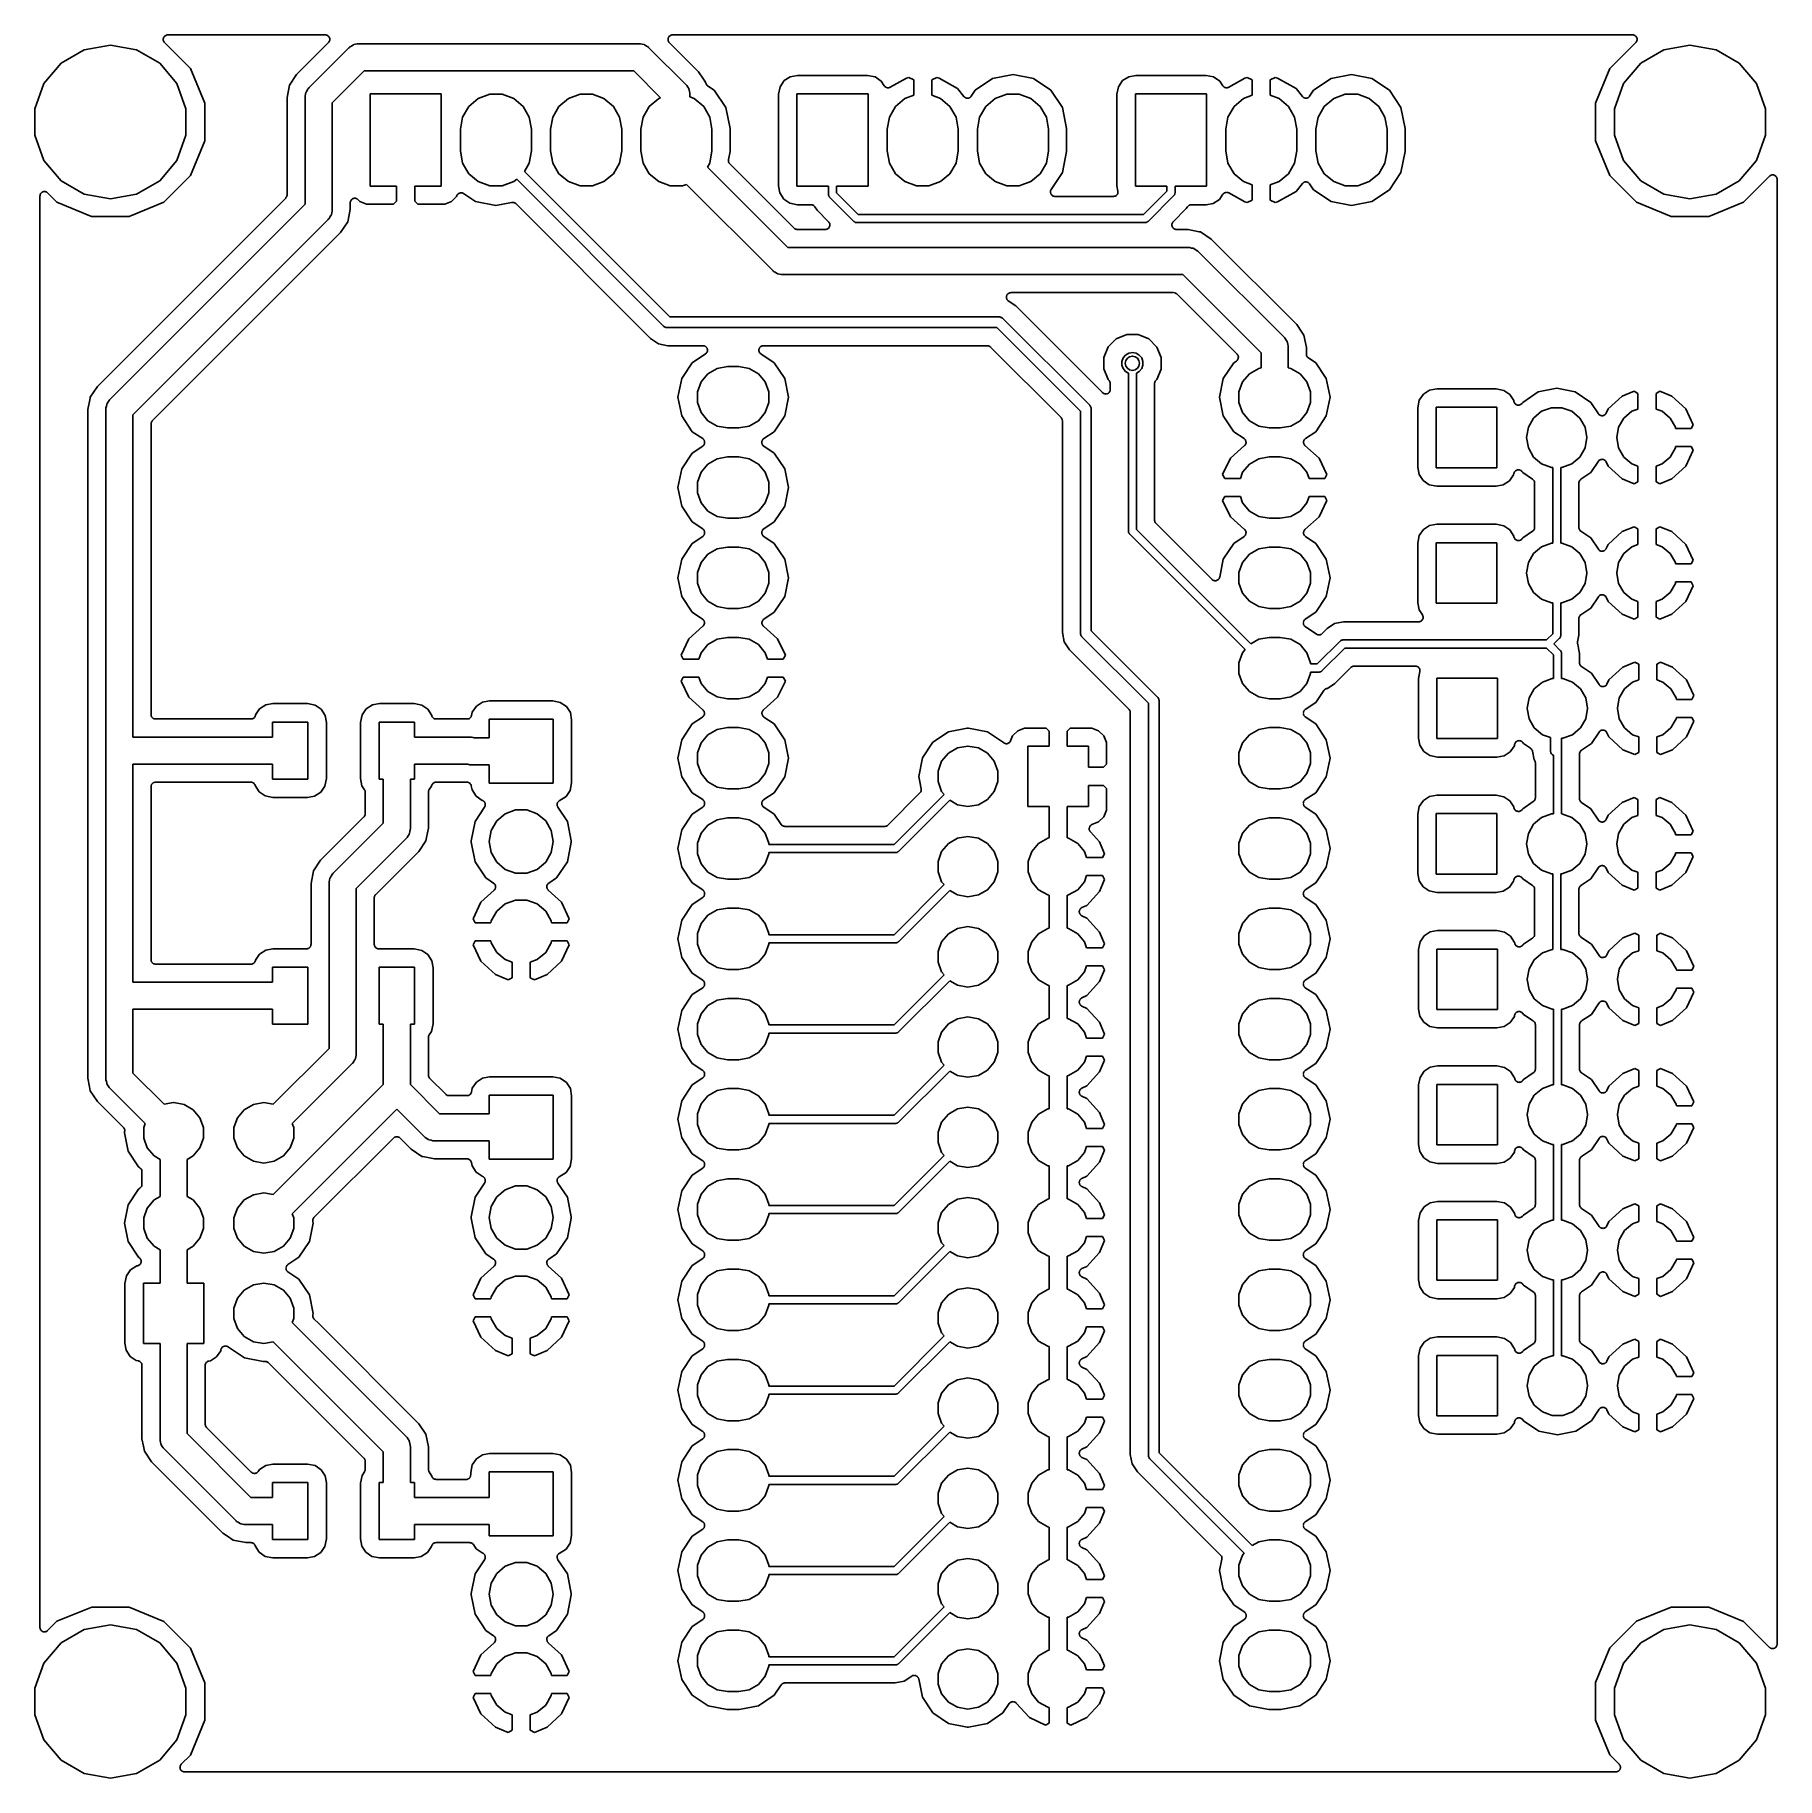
# Model space of a CAD drawing. Extents: x 127.4 to 176.4, y -111.4 to -62.3.
import ezdxf

# ---------------------------------------------------------------- set-up
doc = ezdxf.new("R2010")
doc.units = 0
doc.header["$MEASUREMENT"] = 0
doc.layers.add('BLACK', color=7, linetype='CONTINUOUS')

msp = doc.modelspace()

# ---------------------------------------------------------------- linework, layer by layer
at = {"layer": 'Black'}
for p, q in [((128.153, -63.1167), (128.802, -62.7419)), ((128.802, -62.7419), (129.54, -62.6118)), ((129.54, -62.6118), (130.278, -62.7419)), ((130.278, -62.7419), (130.927, -63.1167)), ((131.028, -62.456), (131.029, -62.4395)), ((131.029, -62.4614), (131.028, -62.456)), ((131.029, -62.4229), (131.031, -62.4176)), ((131.029, -62.4395), (131.029, -62.4229)), ((131.029, -62.4671), (131.029, -62.4614)), ((131.035, -62.4826), (131.029, -62.4671)), ((131.031, -62.4176), (131.032, -62.412)), ((131.032, -62.412), (131.039, -62.397)), ((131.039, -62.4986), (131.035, -62.4826)), ((131.039, -62.397), (131.044, -62.3815)), ((131.042, -62.5032), (131.039, -62.4986)), ((131.044, -62.5085), (131.042, -62.5032)), ((131.044, -62.3815), (131.048, -62.3772)), ((131.055, -62.5212), (131.044, -62.5085)), ((131.048, -62.3772), (131.05, -62.3721)), ((131.05, -62.3721), (131.062, -62.3604)), ((131.064, -62.5347), (131.055, -62.5212)), ((131.062, -62.3604), (131.073, -62.3477)), ((131.795, -63.2663), (131.064, -62.5347)), ((131.073, -62.3477), (131.077, -62.3449)), ((131.077, -62.3449), (131.081, -62.3409)), ((131.081, -62.3409), (131.096, -62.3339)), ((131.096, -62.3339), (131.111, -62.3257)), ((131.111, -62.3257), (131.116, -62.3247)), ((131.116, -62.3247), (131.121, -62.3223)), ((131.121, -62.3223), (131.138, -62.3209)), ((131.138, -62.3209), (131.154, -62.318)), ((131.154, -62.318), (135.59, -62.318)), ((135.679, -62.5348), (134.78, -63.4339)), ((135.131, -63.802), (136.253, -62.6795)), ((135.59, -62.318), (135.606, -62.3209)), ((135.606, -62.3209), (135.622, -62.3223)), ((135.622, -62.3223), (135.627, -62.3247)), ((135.627, -62.3247), (135.633, -62.3257)), ((135.633, -62.3257), (135.647, -62.334)), ((135.647, -62.334), (135.662, -62.341)), ((135.662, -62.341), (135.666, -62.3449)), ((135.666, -62.3449), (135.671, -62.3477)), ((135.671, -62.3477), (135.682, -62.3604)), ((135.689, -62.5212), (135.679, -62.5348)), ((135.682, -62.3604), (135.694, -62.3722)), ((135.7, -62.5085), (135.689, -62.5212)), ((135.694, -62.3722), (135.696, -62.3772)), ((135.696, -62.3772), (135.7, -62.3815)), ((135.7, -62.3815), (135.705, -62.3971)), ((135.701, -62.5033), (135.7, -62.5085)), ((135.705, -62.4987), (135.701, -62.5033)), ((135.705, -62.3971), (135.712, -62.4121)), ((135.709, -62.4826), (135.705, -62.4987)), ((135.715, -62.4671), (135.709, -62.4826)), ((135.712, -62.4121), (135.713, -62.4177)), ((135.713, -62.4177), (135.715, -62.4229)), ((135.715, -62.4229), (135.715, -62.4395)), ((135.715, -62.4395), (135.716, -62.4561)), ((135.716, -62.4561), (135.715, -62.4615)), ((135.715, -62.4615), (135.715, -62.4671)), ((136.253, -62.6795), (136.267, -62.6698)), ((136.267, -62.6698), (136.278, -62.657)), ((136.278, -62.657), (136.321, -62.6321)), ((136.321, -62.6321), (136.362, -62.6036)), ((136.362, -62.6036), (136.378, -62.5992)), ((136.378, -62.5992), (136.392, -62.5908)), ((136.392, -62.5908), (136.441, -62.5822)), ((136.441, -62.5822), (136.489, -62.5693)), ((136.489, -62.5693), (136.506, -62.5708)), ((136.506, -62.5708), (136.523, -62.5679)), ((136.523, -62.5679), (144.425, -62.5679)), ((144.425, -62.5679), (144.442, -62.5708)), ((144.442, -62.5708), (144.458, -62.5693)), ((144.458, -62.5693), (144.507, -62.5822)), ((144.507, -62.5822), (144.556, -62.5908)), ((144.556, -62.5908), (144.57, -62.5992)), ((144.57, -62.5992), (144.586, -62.6036)), ((144.586, -62.6036), (144.627, -62.6321)), ((144.627, -62.6321), (144.67, -62.657)), ((144.67, -62.657), (144.681, -62.6698)), ((144.681, -62.6698), (144.695, -62.6795)), ((144.695, -62.6795), (145.738, -63.7229)), ((145.232, -62.4561), (145.233, -62.4395)), ((145.233, -62.4615), (145.232, -62.4561)), ((145.233, -62.4229), (145.235, -62.4177)), ((145.233, -62.4395), (145.233, -62.4229)), ((145.233, -62.4671), (145.233, -62.4615)), ((145.239, -62.4826), (145.233, -62.4671)), ((145.235, -62.4177), (145.236, -62.4121)), ((145.236, -62.4121), (145.243, -62.3971)), ((145.243, -62.4987), (145.239, -62.4826)), ((145.243, -62.3971), (145.248, -62.3815)), ((145.246, -62.5032), (145.243, -62.4987)), ((145.248, -62.5085), (145.246, -62.5032)), ((145.248, -62.3815), (145.252, -62.3772)), ((145.259, -62.5212), (145.248, -62.5085)), ((145.252, -62.3772), (145.254, -62.3722)), ((145.254, -62.3722), (145.266, -62.3604)), ((145.268, -62.5348), (145.259, -62.5212)), ((145.266, -62.3604), (145.277, -62.3477)), ((146.089, -63.3549), (145.268, -62.5348)), ((145.277, -62.3477), (145.281, -62.3449)), ((145.281, -62.3449), (145.285, -62.341)), ((145.285, -62.341), (145.3, -62.334)), ((145.3, -62.334), (145.315, -62.3257)), ((145.315, -62.3257), (145.32, -62.3247)), ((145.32, -62.3247), (145.325, -62.3223)), ((145.325, -62.3223), (145.342, -62.3209)), ((145.342, -62.3209), (145.358, -62.318)), ((145.358, -62.318), (172.377, -62.318)), ((172.467, -62.5349), (171.738, -63.2624)), ((172.377, -62.318), (172.393, -62.3209)), ((172.393, -62.3209), (172.41, -62.3224)), ((172.41, -62.3224), (172.415, -62.3247)), ((172.415, -62.3247), (172.42, -62.3257)), ((172.42, -62.3257), (172.435, -62.334)), ((172.435, -62.334), (172.45, -62.341)), ((172.45, -62.341), (172.454, -62.3449)), ((172.454, -62.3449), (172.459, -62.3477)), ((172.459, -62.3477), (172.469, -62.3605)), ((172.476, -62.5213), (172.467, -62.5349)), ((172.469, -62.3605), (172.481, -62.3722)), ((172.487, -62.5085), (172.476, -62.5213)), ((172.481, -62.3722), (172.483, -62.3773)), ((172.483, -62.3773), (172.487, -62.3815)), ((172.487, -62.3815), (172.493, -62.3971)), ((172.489, -62.5033), (172.487, -62.5085)), ((172.492, -62.4988), (172.489, -62.5033)), ((172.496, -62.4827), (172.492, -62.4988)), ((172.493, -62.3971), (172.5, -62.4122)), ((172.502, -62.4671), (172.496, -62.4827)), ((172.5, -62.4122), (172.5, -62.4177)), ((172.5, -62.4177), (172.502, -62.4229)), ((172.502, -62.4229), (172.502, -62.4396)), ((172.502, -62.4396), (172.504, -62.4562)), ((172.504, -62.4562), (172.502, -62.4615)), ((172.502, -62.4615), (172.502, -62.4671)), ((172.603, -63.1167), (173.252, -62.7419)), ((173.252, -62.7419), (173.99, -62.6118)), ((173.99, -62.6118), (174.728, -62.7419)), ((174.728, -62.7419), (175.377, -63.1167)), ((127.671, -63.6909), (128.153, -63.1167)), ((130.927, -63.1167), (131.409, -63.6909)), ((132.198, -64.2436), (131.795, -63.2663)), ((171.738, -63.2624), (171.332, -64.239)), ((172.121, -63.6909), (172.603, -63.1167)), ((175.377, -63.1167), (175.859, -63.6909)), ((127.415, -64.3952), (127.671, -63.6909)), ((131.409, -63.6909), (131.665, -64.3952)), ((134.581, -63.7321), (134.511, -64.0839)), ((134.78, -63.4339), (134.581, -63.7321)), ((136.68, -63.3299), (135.781, -64.2292)), ((144.267, -63.3299), (136.68, -63.3299)), ((145.024, -64.0868), (144.267, -63.3299)), ((145.738, -63.7229), (145.748, -63.7367)), ((145.748, -63.7367), (145.761, -63.7475)), ((145.761, -63.7475), (145.785, -63.7906)), ((146.229, -63.5647), (146.089, -63.3549)), ((146.288, -63.6531), (146.229, -63.5647)), ((146.291, -63.6688), (146.288, -63.6531)), ((146.293, -63.674), (146.291, -63.6688)), ((146.294, -63.6796), (146.293, -63.674)), ((146.301, -63.6945), (146.294, -63.6796)), ((146.307, -63.7099), (146.301, -63.6945)), ((146.311, -63.7141), (146.307, -63.7099)), ((146.313, -63.7191), (146.311, -63.7141)), ((146.325, -63.7306), (146.313, -63.7191)), ((146.336, -63.7431), (146.325, -63.7306)), ((146.341, -63.7458), (146.336, -63.7431)), ((146.345, -63.7497), (146.341, -63.7458)), ((146.533, -63.8755), (146.345, -63.7497)), ((148.383, -63.7765), (148.34, -63.9907)), ((148.499, -63.6068), (148.383, -63.7765)), ((148.673, -63.4951), (148.499, -63.6068)), ((148.872, -63.4576), (148.673, -63.4951)), ((150.847, -63.4576), (148.872, -63.4576)), ((151.061, -63.5009), (150.847, -63.4576)), ((151.231, -63.6169), (151.061, -63.5009)), ((151.317, -63.7502), (151.231, -63.6169)), ((151.322, -63.7556), (151.317, -63.7502)), ((151.326, -63.7619), (151.322, -63.7556)), ((151.337, -63.7717), (151.326, -63.7619)), ((151.347, -63.7826), (151.337, -63.7717)), ((151.939, -63.5382), (151.486, -63.7922)), ((152.006, -63.5218), (151.939, -63.5382)), ((152.146, -63.5878), (152.006, -63.5218)), ((152.146, -64.0175), (152.146, -63.5878)), ((152.794, -63.5218), (152.654, -63.5878)), ((152.654, -63.5878), (152.654, -64.0175)), ((152.861, -63.5382), (152.794, -63.5218)), ((153.382, -63.8305), (152.861, -63.5382)), ((154.364, -63.5492), (153.875, -63.8755)), ((154.94, -63.4346), (154.364, -63.5492)), ((155.516, -63.5492), (154.94, -63.4346)), ((156.005, -63.8755), (155.516, -63.5492)), ((157.908, -63.7765), (157.865, -63.9907)), ((158.024, -63.6068), (157.908, -63.7765)), ((158.198, -63.4951), (158.024, -63.6068)), ((158.397, -63.4576), (158.198, -63.4951)), ((160.372, -63.4576), (158.397, -63.4576)), ((160.586, -63.5009), (160.372, -63.4576)), ((160.756, -63.6169), (160.586, -63.5009)), ((160.842, -63.7502), (160.756, -63.6169)), ((160.847, -63.7556), (160.842, -63.7502)), ((160.851, -63.7619), (160.847, -63.7556)), ((160.862, -63.7717), (160.851, -63.7619)), ((160.872, -63.7826), (160.862, -63.7717)), ((161.464, -63.5382), (161.011, -63.7922)), ((161.531, -63.5218), (161.464, -63.5382)), ((161.671, -63.5878), (161.531, -63.5218)), ((161.671, -64.0175), (161.671, -63.5878)), ((162.319, -63.5218), (162.179, -63.5878)), ((162.179, -63.5878), (162.179, -64.0175)), ((162.386, -63.5382), (162.319, -63.5218)), ((162.907, -63.8305), (162.386, -63.5382)), ((163.889, -63.5492), (163.4, -63.8755)), ((164.465, -63.4346), (163.889, -63.5492)), ((165.041, -63.5492), (164.465, -63.4346)), ((165.53, -63.8755), (165.041, -63.5492)), ((171.865, -64.3952), (172.121, -63.6909)), ((175.859, -63.6909), (176.115, -64.3952)), ((132.198, -65.301), (132.198, -64.2436)), ((134.511, -64.0839), (134.511, -66.8221)), ((135.019, -64.0714), (135.022, -64.0549)), ((135.019, -67.0851), (135.019, -64.0714)), ((135.02, -64.0382), (135.033, -63.9901)), ((135.022, -64.0549), (135.02, -64.0382)), ((135.033, -63.9901), (135.042, -63.9411)), ((135.042, -63.9411), (135.05, -63.9266)), ((135.05, -63.9266), (135.055, -63.9104)), ((135.055, -63.9104), (135.083, -63.8696)), ((135.083, -63.8696), (135.108, -63.8265)), ((135.108, -63.8265), (135.121, -63.8157)), ((135.121, -63.8157), (135.131, -63.802)), ((135.781, -64.2292), (135.781, -67.2429)), ((136.849, -66.578), (136.849, -63.978)), ((136.849, -63.978), (138.849, -63.978)), ((138.849, -63.978), (138.849, -66.578)), ((139.623, -64.3302), (139.889, -64.107)), ((139.889, -64.107), (140.215, -63.9882)), ((140.215, -63.9882), (140.562, -63.9882)), ((140.562, -63.9882), (140.889, -64.107)), ((140.889, -64.107), (141.155, -64.3302)), ((142.163, -64.3302), (142.429, -64.107)), ((142.429, -64.107), (142.755, -63.9882)), ((142.755, -63.9882), (143.102, -63.9882)), ((143.102, -63.9882), (143.429, -64.107)), ((143.429, -64.107), (143.695, -64.3302)), ((144.703, -64.3302), (144.969, -64.107)), ((144.969, -64.107), (145.024, -64.0868)), ((145.785, -63.7906), (145.814, -63.8313)), ((145.814, -63.8313), (145.818, -63.8475)), ((145.818, -63.8475), (145.827, -63.862)), ((145.827, -63.862), (145.835, -63.9111)), ((145.835, -63.9111), (145.848, -63.9591)), ((145.848, -63.9591), (145.847, -63.9758)), ((145.847, -63.9758), (145.85, -63.9924)), ((145.85, -63.9924), (145.85, -64.0637)), ((145.85, -64.0637), (145.969, -64.107)), ((145.969, -64.107), (146.235, -64.3302)), ((146.86, -64.364), (146.533, -63.8755)), ((148.34, -63.9907), (148.34, -66.5662)), ((148.86, -66.578), (148.86, -63.978)), ((148.86, -63.978), (150.86, -63.978)), ((150.86, -63.978), (150.86, -66.578)), ((151.353, -63.7859), (151.347, -63.7826)), ((151.359, -63.7907), (151.353, -63.7859)), ((151.373, -63.796), (151.359, -63.7907)), ((151.386, -63.8028), (151.373, -63.796)), ((151.393, -63.8037), (151.386, -63.8028)), ((151.4, -63.8063), (151.393, -63.8037)), ((151.415, -63.8065), (151.4, -63.8063)), ((151.43, -63.8083), (151.415, -63.8065)), ((151.437, -63.8067), (151.43, -63.8083)), ((151.444, -63.8068), (151.437, -63.8067)), ((151.458, -63.8019), (151.444, -63.8068)), ((151.473, -63.7986), (151.458, -63.8019)), ((151.479, -63.7947), (151.473, -63.7986)), ((151.486, -63.7922), (151.479, -63.7947)), ((151.634, -64.3302), (151.9, -64.107)), ((151.9, -64.107), (152.146, -64.0175)), ((152.654, -64.0175), (152.9, -64.107)), ((152.9, -64.107), (153.166, -64.3302)), ((153.557, -64.0527), (153.382, -63.8305)), ((153.564, -64.0587), (153.557, -64.0527)), ((153.569, -64.0659), (153.564, -64.0587)), ((153.58, -64.0733), (153.569, -64.0659)), ((153.59, -64.0821), (153.58, -64.0733)), ((153.598, -64.0854), (153.59, -64.0821)), ((153.606, -64.0904), (153.598, -64.0854)), ((153.618, -64.0936), (153.606, -64.0904)), ((153.631, -64.0985), (153.618, -64.0936)), ((153.64, -64.0988), (153.631, -64.0985)), ((153.648, -64.1009), (153.64, -64.0988)), ((153.662, -64.0995), (153.648, -64.1009)), ((153.675, -64.0999), (153.662, -64.0995)), ((153.683, -64.0971), (153.675, -64.0999)), ((153.692, -64.0961), (153.683, -64.0971)), ((153.704, -64.0903), (153.692, -64.0961)), ((153.717, -64.0861), (153.704, -64.0903)), ((153.724, -64.0806), (153.717, -64.0861)), ((153.732, -64.0766), (153.724, -64.0806)), ((153.741, -64.067), (153.732, -64.0766)), ((153.751, -64.0589), (153.741, -64.067)), ((153.756, -64.0512), (153.751, -64.0589)), ((153.762, -64.0447), (153.756, -64.0512)), ((153.875, -63.8755), (153.762, -64.0447)), ((154.174, -64.3302), (154.44, -64.107)), ((154.44, -64.107), (154.766, -63.9882)), ((154.766, -63.9882), (155.114, -63.9882)), ((155.114, -63.9882), (155.44, -64.107)), ((155.44, -64.107), (155.706, -64.3302)), ((156.331, -64.364), (156.005, -63.8755)), ((157.865, -63.9907), (157.865, -66.5662)), ((158.385, -66.578), (158.385, -63.978)), ((158.385, -63.978), (160.385, -63.978)), ((160.385, -63.978), (160.385, -66.578)), ((160.878, -63.7859), (160.872, -63.7826)), ((160.884, -63.7907), (160.878, -63.7859)), ((160.898, -63.796), (160.884, -63.7907)), ((160.911, -63.8028), (160.898, -63.796)), ((160.918, -63.8037), (160.911, -63.8028)), ((160.925, -63.8063), (160.918, -63.8037)), ((160.94, -63.8065), (160.925, -63.8063)), ((160.955, -63.8083), (160.94, -63.8065)), ((160.962, -63.8067), (160.955, -63.8083)), ((160.969, -63.8068), (160.962, -63.8067)), ((160.983, -63.8019), (160.969, -63.8068)), ((160.998, -63.7986), (160.983, -63.8019)), ((161.004, -63.7947), (160.998, -63.7986)), ((161.011, -63.7922), (161.004, -63.7947)), ((161.159, -64.3302), (161.425, -64.107)), ((161.425, -64.107), (161.671, -64.0175)), ((162.179, -64.0175), (162.425, -64.107)), ((162.425, -64.107), (162.691, -64.3302)), ((163.082, -64.0527), (162.907, -63.8305)), ((163.089, -64.0587), (163.082, -64.0527)), ((163.094, -64.0659), (163.089, -64.0587)), ((163.105, -64.0733), (163.094, -64.0659)), ((163.115, -64.0821), (163.105, -64.0733)), ((163.123, -64.0854), (163.115, -64.0821)), ((163.131, -64.0904), (163.123, -64.0854)), ((163.143, -64.0936), (163.131, -64.0904)), ((163.156, -64.0985), (163.143, -64.0936)), ((163.165, -64.0988), (163.156, -64.0985)), ((163.173, -64.1009), (163.165, -64.0988)), ((163.187, -64.0995), (163.173, -64.1009)), ((163.2, -64.0999), (163.187, -64.0995)), ((163.208, -64.0971), (163.2, -64.0999)), ((163.217, -64.0961), (163.208, -64.0971)), ((163.229, -64.0903), (163.217, -64.0961)), ((163.242, -64.0861), (163.229, -64.0903)), ((163.249, -64.0806), (163.242, -64.0861)), ((163.257, -64.0766), (163.249, -64.0806)), ((163.266, -64.067), (163.257, -64.0766)), ((163.276, -64.0589), (163.266, -64.067)), ((163.281, -64.0512), (163.276, -64.0589)), ((163.287, -64.0447), (163.281, -64.0512)), ((163.4, -63.8755), (163.287, -64.0447)), ((163.699, -64.3302), (163.965, -64.107)), ((163.965, -64.107), (164.291, -63.9882)), ((164.291, -63.9882), (164.639, -63.9882)), ((164.639, -63.9882), (164.965, -64.107)), ((164.965, -64.107), (165.231, -64.3302)), ((165.856, -64.364), (165.53, -63.8755)), ((171.332, -64.239), (171.332, -65.2964)), ((127.415, -65.1448), (127.415, -64.3952)), ((131.665, -64.3952), (131.665, -65.1448)), ((139.389, -64.973), (139.449, -64.631)), ((139.449, -64.631), (139.623, -64.3302)), ((141.155, -64.3302), (141.328, -64.631)), ((141.328, -64.631), (141.389, -64.973)), ((141.929, -64.973), (141.989, -64.631)), ((141.989, -64.631), (142.163, -64.3302)), ((143.695, -64.3302), (143.868, -64.631)), ((143.868, -64.631), (143.929, -64.973)), ((144.469, -64.973), (144.529, -64.631)), ((144.529, -64.631), (144.703, -64.3302)), ((146.235, -64.3302), (146.408, -64.631)), ((146.408, -64.631), (146.469, -64.973)), ((146.977, -64.9526), (146.86, -64.364)), ((151.4, -64.973), (151.46, -64.631)), ((151.46, -64.631), (151.634, -64.3302)), ((153.166, -64.3302), (153.34, -64.631)), ((153.34, -64.631), (153.4, -64.973)), ((153.94, -64.973), (154, -64.631)), ((154, -64.631), (154.174, -64.3302)), ((155.706, -64.3302), (155.88, -64.631)), ((155.88, -64.631), (155.94, -64.973)), ((156.448, -64.9526), (156.331, -64.364)), ((160.925, -64.973), (160.985, -64.631)), ((160.985, -64.631), (161.159, -64.3302)), ((162.691, -64.3302), (162.865, -64.631)), ((162.865, -64.631), (162.925, -64.973)), ((163.465, -64.973), (163.525, -64.631)), ((163.525, -64.631), (163.699, -64.3302)), ((165.231, -64.3302), (165.405, -64.631)), ((165.405, -64.631), (165.465, -64.973)), ((165.973, -64.9526), (165.856, -64.364)), ((171.865, -65.1448), (171.865, -64.3952)), ((176.115, -64.3952), (176.115, -65.1448)), ((127.671, -65.8491), (127.415, -65.1448)), ((131.665, -65.1448), (131.409, -65.8491)), ((139.389, -65.583), (139.389, -64.973)), ((141.389, -64.973), (141.389, -65.583)), ((141.929, -65.583), (141.929, -64.973)), ((143.929, -64.973), (143.929, -65.583)), ((144.469, -65.583), (144.469, -64.973)), ((146.469, -64.973), (146.469, -65.583)), ((146.977, -65.6034), (146.977, -64.9526)), ((151.4, -65.583), (151.4, -64.973)), ((153.4, -64.973), (153.4, -65.583)), ((153.94, -65.583), (153.94, -64.973)), ((155.94, -64.973), (155.94, -65.583)), ((156.448, -65.6034), (156.448, -64.9526)), ((160.925, -65.583), (160.925, -64.973)), ((162.925, -64.973), (162.925, -65.583)), ((163.465, -65.583), (163.465, -64.973)), ((165.465, -64.973), (165.465, -65.583)), ((165.973, -65.6034), (165.973, -64.9526)), ((172.121, -65.8491), (171.865, -65.1448)), ((176.115, -65.1448), (175.859, -65.8491)), ((131.792, -66.2776), (132.198, -65.301)), ((139.449, -65.925), (139.389, -65.583)), ((141.389, -65.583), (141.328, -65.925)), ((141.989, -65.925), (141.929, -65.583)), ((143.929, -65.583), (143.868, -65.925)), ((144.529, -65.925), (144.469, -65.583)), ((146.469, -65.583), (146.408, -65.925)), ((146.932, -65.8294), (146.977, -65.6034)), ((151.46, -65.925), (151.4, -65.583)), ((153.4, -65.583), (153.34, -65.925)), ((154, -65.925), (153.94, -65.583)), ((155.94, -65.583), (155.88, -65.925)), ((156.331, -66.192), (156.448, -65.6034)), ((160.985, -65.925), (160.925, -65.583)), ((162.925, -65.583), (162.865, -65.925)), ((163.525, -65.925), (163.465, -65.583)), ((165.465, -65.583), (165.405, -65.925)), ((165.856, -66.192), (165.973, -65.6034)), ((171.332, -65.2964), (171.735, -66.2737)), ((128.153, -66.4233), (127.671, -65.8491)), ((131.409, -65.8491), (130.927, -66.4233)), ((139.623, -66.2258), (139.449, -65.925)), ((139.889, -66.449), (139.623, -66.2258)), ((141.328, -65.925), (141.19, -66.1641)), ((141.19, -66.1641), (145.28, -70.2533)), ((142.163, -66.2258), (141.989, -65.925)), ((142.429, -66.449), (142.163, -66.2258)), ((143.695, -66.2258), (143.429, -66.449)), ((143.868, -65.925), (143.695, -66.2258)), ((144.703, -66.2258), (144.529, -65.925)), ((144.969, -66.449), (144.703, -66.2258)), ((146.408, -65.925), (146.343, -66.0387)), ((146.343, -66.0387), (148.607, -68.3025)), ((146.93, -65.8653), (146.931, -65.8474)), ((146.931, -65.8693), (146.93, -65.8653)), ((146.931, -65.8474), (146.932, -65.8294)), ((146.931, -65.8735), (146.931, -65.8693)), ((146.937, -65.8905), (146.931, -65.8735)), ((146.941, -65.9079), (146.937, -65.8905)), ((146.944, -65.9113), (146.941, -65.9079)), ((146.945, -65.9153), (146.944, -65.9113)), ((146.956, -65.9293), (146.945, -65.9153)), ((146.967, -65.944), (146.956, -65.9293)), ((148.78, -67.7573), (146.967, -65.944)), ((151.634, -66.2258), (151.46, -65.925)), ((151.9, -66.449), (151.634, -66.2258)), ((153.166, -66.2258), (152.9, -66.449)), ((153.34, -65.925), (153.166, -66.2258)), ((154.174, -66.2258), (154, -65.925)), ((154.44, -66.449), (154.174, -66.2258)), ((155.706, -66.2258), (155.44, -66.449)), ((155.88, -65.925), (155.706, -66.2258)), ((156.014, -66.6666), (156.331, -66.192)), ((161.159, -66.2258), (160.985, -65.925)), ((161.425, -66.449), (161.159, -66.2258)), ((162.691, -66.2258), (162.425, -66.449)), ((162.865, -65.925), (162.691, -66.2258)), ((163.699, -66.2258), (163.525, -65.925)), ((163.965, -66.449), (163.699, -66.2258)), ((165.231, -66.2258), (164.965, -66.449)), ((165.405, -65.925), (165.231, -66.2258)), ((165.53, -66.6805), (165.856, -66.192)), ((172.603, -66.4233), (172.121, -65.8491)), ((175.859, -65.8491), (175.377, -66.4233)), ((128.802, -66.7981), (128.153, -66.4233)), ((130.927, -66.4233), (130.278, -66.7981)), ((131.044, -67.0247), (131.792, -66.2776)), ((137.595, -66.578), (136.849, -66.578)), ((137.595, -67.0016), (137.595, -66.578)), ((138.849, -66.578), (138.103, -66.578)), ((138.103, -66.578), (138.103, -67.0016)), ((140.215, -66.5678), (139.889, -66.449)), ((140.562, -66.5678), (140.215, -66.5678)), ((140.889, -66.449), (140.562, -66.5678)), ((140.973, -66.3781), (140.889, -66.449)), ((145.109, -70.5135), (140.973, -66.3781)), ((142.755, -66.5678), (142.429, -66.449)), ((143.102, -66.5678), (142.755, -66.5678)), ((143.429, -66.449), (143.102, -66.5678)), ((145.295, -66.5678), (144.969, -66.449)), ((145.642, -66.5678), (145.295, -66.5678)), ((145.754, -66.5273), (145.642, -66.5678)), ((148.179, -68.9529), (145.754, -66.5273)), ((148.34, -66.5662), (148.377, -66.7655)), ((149.746, -66.578), (148.86, -66.578)), ((149.746, -66.8066), (149.746, -66.578)), ((150.86, -66.578), (149.974, -66.578)), ((149.974, -66.578), (149.974, -66.7593)), ((152.226, -66.5678), (151.9, -66.449)), ((152.574, -66.5678), (152.226, -66.5678)), ((152.9, -66.449), (152.574, -66.5678)), ((154.766, -66.5678), (154.44, -66.449)), ((155.114, -66.5678), (154.766, -66.5678)), ((155.44, -66.449), (155.114, -66.5678)), ((155.994, -66.7151), (155.996, -66.7112)), ((155.994, -66.7331), (155.994, -66.7151)), ((155.996, -66.707), (156.003, -66.6906)), ((155.996, -66.7112), (155.996, -66.707)), ((156.003, -66.6906), (156.009, -66.6737)), ((156.009, -66.6737), (156.012, -66.6705)), ((156.012, -66.6705), (156.014, -66.6666)), ((157.865, -66.5662), (157.892, -66.7137)), ((157.892, -66.7137), (157.892, -66.7145)), ((157.892, -66.7145), (157.893, -66.7151)), ((157.893, -66.7151), (157.893, -66.7365)), ((159.271, -66.578), (158.385, -66.578)), ((158.611, -67.3722), (159.271, -66.7127)), ((159.271, -66.7127), (159.271, -66.578)), ((160.385, -66.578), (159.499, -66.578)), ((159.499, -66.578), (159.499, -66.76)), ((161.671, -66.5385), (161.425, -66.449)), ((161.671, -66.9682), (161.671, -66.5385)), ((162.425, -66.449), (162.179, -66.5385)), ((162.179, -66.5385), (162.179, -66.9682)), ((162.907, -66.7255), (163.082, -66.5033)), ((163.082, -66.5033), (163.089, -66.4973)), ((163.089, -66.4973), (163.094, -66.4901)), ((163.094, -66.4901), (163.105, -66.4827)), ((163.105, -66.4827), (163.115, -66.4739)), ((163.115, -66.4739), (163.123, -66.4706)), ((163.123, -66.4706), (163.131, -66.4656)), ((163.131, -66.4656), (163.143, -66.4624)), ((163.143, -66.4624), (163.156, -66.4575)), ((163.156, -66.4575), (163.165, -66.4572)), ((163.165, -66.4572), (163.173, -66.4551)), ((163.173, -66.4551), (163.187, -66.4565)), ((163.187, -66.4565), (163.2, -66.4561)), ((163.2, -66.4561), (163.208, -66.4589)), ((163.208, -66.4589), (163.217, -66.4599)), ((163.217, -66.4599), (163.229, -66.4657)), ((163.229, -66.4657), (163.242, -66.4699)), ((163.242, -66.4699), (163.249, -66.4754)), ((163.249, -66.4754), (163.257, -66.4794)), ((163.257, -66.4794), (163.266, -66.489)), ((163.266, -66.489), (163.276, -66.4971)), ((163.276, -66.4971), (163.281, -66.5048)), ((163.281, -66.5048), (163.287, -66.5113)), ((163.287, -66.5113), (163.4, -66.6805)), ((163.4, -66.6805), (163.889, -67.0068)), ((164.291, -66.5678), (163.965, -66.449)), ((164.639, -66.5678), (164.291, -66.5678)), ((164.965, -66.449), (164.639, -66.5678)), ((165.041, -67.0068), (165.53, -66.6805)), ((171.735, -66.2737), (172.482, -67.022)), ((173.252, -66.7981), (172.603, -66.4233)), ((175.377, -66.4233), (174.728, -66.7981)), ((175.494, -67.0247), (176.225, -66.2943)), ((176.225, -66.2943), (176.239, -66.2849)), ((176.239, -66.2849), (176.251, -66.2742)), ((176.251, -66.2742), (176.257, -66.2723)), ((176.257, -66.2723), (176.261, -66.2691)), ((176.261, -66.2691), (176.277, -66.2648)), ((176.277, -66.2648), (176.293, -66.2591)), ((176.293, -66.2591), (176.299, -66.2591)), ((176.299, -66.2591), (176.304, -66.2577)), ((176.304, -66.2577), (176.321, -66.2591)), ((176.321, -66.2591), (176.337, -66.2591)), ((176.337, -66.2591), (176.342, -66.2611)), ((176.342, -66.2611), (176.348, -66.2616)), ((176.348, -66.2616), (176.363, -66.2686)), ((176.363, -66.2686), (176.379, -66.2742)), ((176.379, -66.2742), (176.383, -66.2778)), ((176.383, -66.2778), (176.388, -66.2802)), ((176.388, -66.2802), (176.4, -66.2919)), ((176.4, -66.2919), (176.412, -66.3026)), ((176.412, -66.3026), (176.415, -66.3075)), ((176.415, -66.3075), (176.419, -66.3115)), ((176.419, -66.3115), (176.426, -66.3264)), ((176.426, -66.3264), (176.434, -66.3408)), ((176.434, -66.3408), (176.435, -66.3463)), ((176.435, -66.3463), (176.438, -66.3514)), ((176.438, -66.3514), (176.439, -66.3679)), ((176.439, -66.3679), (176.442, -66.3842)), ((176.442, -66.3842), (176.442, -107.607)), ((127.558, -66.8538), (127.561, -66.8374)), ((127.558, -107.137), (127.558, -66.8538)), ((127.561, -66.8374), (127.562, -66.8208)), ((127.562, -66.8208), (127.565, -66.8158)), ((127.565, -66.8158), (127.566, -66.8103)), ((127.566, -66.8103), (127.574, -66.7959)), ((127.574, -66.7959), (127.581, -66.7809)), ((127.581, -66.7809), (127.585, -66.7769)), ((127.585, -66.7769), (127.588, -66.7722)), ((127.588, -66.7722), (127.6, -66.7615)), ((127.6, -66.7615), (127.612, -66.7497)), ((127.612, -66.7497), (127.617, -66.7474)), ((127.617, -66.7474), (127.621, -66.7438)), ((127.621, -66.7438), (127.637, -66.7381)), ((127.637, -66.7381), (127.652, -66.7311)), ((127.652, -66.7311), (127.658, -66.7306)), ((127.658, -66.7306), (127.663, -66.7287)), ((127.663, -66.7287), (127.68, -66.7287)), ((127.68, -66.7287), (127.696, -66.7273)), ((127.696, -66.7273), (127.702, -66.7287)), ((127.702, -66.7287), (127.707, -66.7287)), ((127.707, -66.7287), (127.723, -66.7344)), ((127.723, -66.7344), (127.739, -66.7387)), ((127.739, -66.7387), (127.743, -66.7419)), ((127.743, -66.7419), (127.748, -66.7438)), ((127.748, -66.7438), (127.761, -66.7545)), ((127.761, -66.7545), (127.775, -66.7641)), ((127.775, -66.7641), (128.032, -67.022)), ((128.032, -67.022), (129.009, -67.4275)), ((129.54, -66.9282), (128.802, -66.7981)), ((134.474, -66.9119), (129.174, -72.2114)), ((129.525, -72.5795), (135.019, -67.0851)), ((130.278, -66.7981), (129.54, -66.9282)), ((130.066, -67.4285), (131.044, -67.0247)), ((134.477, -66.9073), (134.474, -66.9119)), ((134.481, -66.9037), (134.477, -66.9073)), ((134.49, -66.8893), (134.481, -66.9037)), ((134.499, -66.8757), (134.49, -66.8893)), ((134.501, -66.8703), (134.499, -66.8757)), ((134.503, -66.8655), (134.501, -66.8703)), ((134.506, -66.8492), (134.503, -66.8655)), ((134.511, -66.8331), (134.506, -66.8492)), ((134.511, -66.8221), (134.51, -66.8276)), ((134.51, -66.8276), (134.511, -66.8331)), ((136.289, -67.0433), (136.292, -67.0269)), ((136.289, -67.2304), (136.289, -67.0433)), ((136.292, -67.0269), (136.293, -67.0104)), ((136.293, -67.0104), (136.296, -67.0054)), ((136.296, -67.0054), (136.297, -66.9999)), ((136.297, -66.9999), (136.305, -66.9855)), ((136.305, -66.9855), (136.312, -66.9704)), ((136.312, -66.9704), (136.316, -66.9665)), ((136.316, -66.9665), (136.319, -66.9617)), ((136.319, -66.9617), (136.331, -66.951)), ((136.331, -66.951), (136.343, -66.9393)), ((136.343, -66.9393), (136.348, -66.9369)), ((136.348, -66.9369), (136.352, -66.9333)), ((136.352, -66.9333), (136.368, -66.9276)), ((136.368, -66.9276), (136.383, -66.9206)), ((136.383, -66.9206), (136.389, -66.9201)), ((136.389, -66.9201), (136.394, -66.9182)), ((136.394, -66.9182), (136.411, -66.9182)), ((136.411, -66.9182), (136.427, -66.9168)), ((136.427, -66.9168), (136.432, -66.9182)), ((136.432, -66.9182), (136.438, -66.9182)), ((136.438, -66.9182), (136.454, -66.9239)), ((136.454, -66.9239), (136.47, -66.9282)), ((136.47, -66.9282), (136.474, -66.9314)), ((136.474, -66.9314), (136.48, -66.9333)), ((136.48, -66.9333), (136.492, -66.944)), ((136.492, -66.944), (136.506, -66.9535)), ((136.506, -66.9535), (136.561, -67.0087)), ((136.561, -67.0087), (136.748, -67.086)), ((136.748, -67.086), (137.51, -67.086)), ((137.51, -67.086), (137.595, -67.0016)), ((138.103, -67.0016), (138.187, -67.086)), ((138.187, -67.086), (138.95, -67.086)), ((138.95, -67.086), (139.136, -67.0087)), ((139.136, -67.0087), (139.279, -66.8658)), ((139.279, -66.8658), (139.29, -66.8402)), ((139.29, -66.8402), (139.291, -66.839)), ((139.291, -66.8376), (139.303, -66.8204)), ((139.291, -66.839), (139.291, -66.8376)), ((139.303, -66.8204), (139.314, -66.803)), ((139.314, -66.803), (139.315, -66.8021)), ((139.315, -66.8021), (139.316, -66.8009)), ((139.316, -66.8009), (139.332, -66.7887)), ((139.332, -66.7887), (139.349, -66.7761)), ((139.349, -66.7761), (139.35, -66.7757)), ((139.35, -66.7757), (139.351, -66.7749)), ((139.351, -66.7749), (139.371, -66.7691)), ((139.371, -66.7691), (139.391, -66.7629)), ((139.391, -66.7629), (139.392, -66.7629)), ((139.392, -66.7629), (139.394, -66.7625)), ((139.394, -66.7625), (139.414, -66.7639)), ((139.414, -66.7639), (139.435, -66.7648)), ((139.435, -66.7648), (139.436, -66.7653)), ((139.436, -66.7653), (139.438, -66.7654)), ((139.438, -66.7654), (139.456, -66.7737)), ((139.456, -66.7737), (139.476, -66.7817)), ((139.476, -66.7817), (139.477, -66.7826)), ((139.477, -66.7826), (139.478, -66.7832)), ((139.478, -66.7832), (139.813, -67.0068)), ((139.813, -67.0068), (140.389, -67.1214)), ((140.389, -67.1214), (140.831, -67.0335)), ((140.831, -67.0335), (140.848, -67.0332)), ((140.848, -67.0332), (140.866, -67.0316)), ((140.866, -67.0316), (140.87, -67.0327)), ((140.87, -67.0327), (140.875, -67.0326)), ((140.875, -67.0326), (140.892, -67.0384)), ((140.892, -67.0384), (140.909, -67.043)), ((140.909, -67.043), (140.912, -67.0454)), ((140.912, -67.0454), (140.916, -67.0468)), ((140.916, -67.0468), (140.93, -67.058)), ((140.93, -67.058), (140.945, -67.0683)), ((140.945, -67.0683), (144.741, -70.8638)), ((148.377, -66.7655), (148.489, -66.9391)), ((148.489, -66.9391), (148.659, -67.0551)), ((148.659, -67.0551), (148.873, -67.0984)), ((148.873, -67.0984), (149.256, -67.0984)), ((149.256, -67.0984), (149.274, -67.1016)), ((149.274, -67.1016), (149.292, -67.1035)), ((149.292, -67.1035), (149.295, -67.1054)), ((149.295, -67.1054), (149.299, -67.1061)), ((149.299, -67.1061), (149.315, -67.1151)), ((149.315, -67.1151), (149.331, -67.123)), ((149.331, -67.123), (149.334, -67.1261)), ((149.334, -67.1261), (149.338, -67.1282)), ((149.338, -67.1282), (149.349, -67.1419)), ((149.349, -67.1419), (149.362, -67.1549)), ((149.362, -67.1549), (149.429, -67.2555)), ((149.747, -66.8116), (149.746, -66.8066)), ((149.746, -66.8166), (149.747, -66.8116)), ((149.75, -66.831), (149.746, -66.8166)), ((149.753, -66.8457), (149.75, -66.831)), ((149.755, -66.85), (149.753, -66.8457)), ((149.756, -66.8549), (149.755, -66.85)), ((149.765, -66.8671), (149.756, -66.8549)), ((149.772, -66.8801), (149.765, -66.8671)), ((149.776, -66.8833), (149.772, -66.8801)), ((149.779, -66.8874), (149.776, -66.8833)), ((150.459, -67.5673), (149.779, -66.8874)), ((149.974, -66.7593), (150.587, -67.3722)), ((155.993, -66.751), (155.994, -66.7331)), ((155.994, -66.7551), (155.993, -66.751)), ((155.994, -66.7593), (155.994, -66.7551)), ((156, -66.7761), (155.994, -66.7593)), ((156.005, -66.7934), (156, -66.7761)), ((156.008, -66.7968), (156.005, -66.7934)), ((156.009, -66.8007), (156.008, -66.7968)), ((156.021, -66.8145), (156.009, -66.8007)), ((156.032, -66.8289), (156.021, -66.8145)), ((156.035, -66.8313), (156.032, -66.8289)), ((156.038, -66.8345), (156.035, -66.8313)), ((156.053, -66.8435), (156.038, -66.8345)), ((156.068, -66.8534), (156.053, -66.8435)), ((156.072, -66.8544), (156.068, -66.8534)), ((156.076, -66.8565), (156.072, -66.8544)), ((156.094, -66.8597), (156.076, -66.8565)), ((156.111, -66.8639), (156.094, -66.8597)), ((156.115, -66.8635), (156.111, -66.8639)), ((156.119, -66.8642), (156.115, -66.8635)), ((157.768, -66.8642), (156.119, -66.8642)), ((157.769, -66.8642), (157.768, -66.8641)), ((157.768, -66.8641), (157.768, -66.8642)), ((157.79, -66.8602), (157.769, -66.8642)), ((157.811, -66.8565), (157.79, -66.8602)), ((157.812, -66.8562), (157.811, -66.8565)), ((157.831, -66.8452), (157.812, -66.856)), ((157.812, -66.856), (157.812, -66.8562)), ((157.849, -66.8345), (157.831, -66.8452)), ((157.85, -66.8339), (157.849, -66.8345)), ((157.864, -66.817), (157.85, -66.8335)), ((157.85, -66.8335), (157.85, -66.8339)), ((157.878, -66.8007), (157.864, -66.817)), ((157.885, -66.7793), (157.878, -66.7994)), ((157.878, -66.7994), (157.878, -66.8)), ((157.878, -66.8), (157.878, -66.8007)), ((157.893, -66.7593), (157.885, -66.7793)), ((157.893, -66.7365), (157.893, -66.7578)), ((157.893, -66.7578), (157.893, -66.7585)), ((157.893, -66.7585), (157.893, -66.7593)), ((159.466, -66.8409), (158.739, -67.5673)), ((159.447, -67.5777), (159.816, -67.2089)), ((159.469, -66.8367), (159.466, -66.8409)), ((159.473, -66.8335), (159.469, -66.8367)), ((159.48, -66.8206), (159.473, -66.8335)), ((159.489, -66.8083), (159.48, -66.8206)), ((159.49, -66.8035), (159.489, -66.8083)), ((159.492, -66.7991), (159.49, -66.8035)), ((159.495, -66.7844), (159.492, -66.7991)), ((159.499, -66.77), (159.495, -66.7844)), ((159.499, -66.76), (159.498, -66.765)), ((159.498, -66.765), (159.499, -66.77)), ((159.816, -67.2089), (159.852, -67.1549)), ((159.852, -67.1549), (159.865, -67.1419)), ((159.865, -67.1419), (159.876, -67.1282)), ((159.876, -67.1282), (159.88, -67.1261)), ((159.88, -67.1261), (159.883, -67.123)), ((159.883, -67.123), (159.899, -67.1151)), ((159.899, -67.1151), (159.914, -67.1061)), ((159.914, -67.1061), (159.919, -67.1054)), ((159.919, -67.1054), (159.922, -67.1035)), ((159.922, -67.1035), (159.94, -67.1016)), ((159.94, -67.1016), (159.958, -67.0984)), ((159.958, -67.0984), (160.373, -67.0984)), ((160.373, -67.0984), (160.572, -67.0609)), ((160.572, -67.0609), (160.746, -66.9492)), ((160.746, -66.9492), (160.845, -66.8037)), ((160.845, -66.8037), (160.849, -66.7998)), ((160.849, -66.7998), (160.852, -66.7949)), ((160.852, -66.7949), (160.865, -66.7841)), ((160.865, -66.7841), (160.876, -66.7722)), ((160.876, -66.7722), (160.881, -66.7698)), ((160.881, -66.7698), (160.886, -66.7662)), ((160.886, -66.7662), (160.901, -66.7603)), ((160.901, -66.7603), (160.916, -66.7531)), ((160.916, -66.7531), (160.922, -66.7525)), ((160.922, -66.7525), (160.927, -66.7506)), ((160.927, -66.7506), (160.943, -66.7504)), ((160.943, -66.7504), (160.96, -66.7487)), ((160.96, -66.7487), (160.965, -66.7501)), ((160.965, -66.7501), (160.971, -66.7501)), ((160.971, -66.7501), (160.987, -66.7556)), ((160.987, -66.7556), (161.003, -66.7597)), ((161.003, -66.7597), (161.007, -66.7628)), ((161.007, -66.7628), (161.013, -66.7646)), ((161.013, -66.7646), (161.464, -67.0178)), ((161.464, -67.0178), (161.531, -67.0342)), ((161.531, -67.0342), (161.671, -66.9682)), ((162.179, -66.9682), (162.319, -67.0342)), ((162.319, -67.0342), (162.386, -67.0178)), ((162.386, -67.0178), (162.907, -66.7255)), ((163.889, -67.0068), (164.465, -67.1214)), ((164.465, -67.1214), (165.041, -67.0068)), ((172.482, -67.022), (173.459, -67.4275)), ((173.99, -66.9282), (173.252, -66.7981)), ((174.728, -66.7981), (173.99, -66.9282)), ((174.516, -67.4285), (175.494, -67.0247)), ((129.009, -67.4275), (130.066, -67.4285)), ((135.669, -67.5123), (130.175, -73.0067)), ((135.679, -67.4986), (135.669, -67.5123)), ((135.692, -67.4878), (135.679, -67.4986)), ((135.717, -67.4447), (135.692, -67.4878)), ((135.745, -67.4039), (135.717, -67.4447)), ((135.75, -67.3877), (135.745, -67.4039)), ((135.758, -67.3732), (135.75, -67.3877)), ((135.767, -67.3242), (135.758, -67.3732)), ((135.78, -67.2761), (135.767, -67.3242)), ((135.781, -67.2429), (135.778, -67.2594)), ((135.778, -67.2594), (135.78, -67.2761)), ((136.02, -67.8804), (136.219, -67.5821)), ((136.219, -67.5821), (136.289, -67.2304)), ((149.429, -67.2555), (149.751, -67.5777)), ((149.751, -67.5777), (149.761, -67.5912)), ((149.761, -67.5912), (149.771, -67.604)), ((149.771, -67.604), (149.773, -67.6092)), ((149.773, -67.6092), (149.776, -67.6138)), ((149.776, -67.6138), (149.781, -67.6298)), ((149.784, -67.7003), (149.777, -67.7154)), ((149.781, -67.6298), (149.786, -67.6454)), ((149.786, -67.6895), (149.784, -67.6948)), ((149.784, -67.6948), (149.784, -67.7003)), ((149.786, -67.6454), (149.786, -67.651)), ((149.786, -67.651), (149.788, -67.6564)), ((149.788, -67.6564), (149.786, -67.6729)), ((149.786, -67.6729), (149.786, -67.6895)), ((150.463, -67.5702), (150.459, -67.5673)), ((150.466, -67.5741), (150.463, -67.5702)), ((150.479, -67.5815), (150.466, -67.5741)), ((150.492, -67.5901), (150.479, -67.5815)), ((150.496, -67.5914), (150.492, -67.5901)), ((150.501, -67.5939), (150.496, -67.5914)), ((150.516, -67.5965), (150.501, -67.5939)), ((150.53, -67.6004), (150.516, -67.5965)), ((150.535, -67.5999), (150.53, -67.6004)), ((150.54, -67.6008), (150.535, -67.5999)), ((158.659, -67.6008), (150.54, -67.6008)), ((150.587, -67.3722), (158.611, -67.3722)), ((158.663, -67.5999), (158.659, -67.6008)), ((158.668, -67.6004), (158.663, -67.5999)), ((158.683, -67.5965), (158.668, -67.6004)), ((158.698, -67.5939), (158.683, -67.5965)), ((158.702, -67.5914), (158.698, -67.5939)), ((158.707, -67.5901), (158.702, -67.5914)), ((158.719, -67.5815), (158.707, -67.5901)), ((158.732, -67.5741), (158.719, -67.5815)), ((158.735, -67.5702), (158.732, -67.5741)), ((158.739, -67.5673), (158.735, -67.5702)), ((159.411, -67.6564), (159.412, -67.651)), ((159.412, -67.6729), (159.411, -67.6564)), ((159.412, -67.6454), (159.418, -67.6298)), ((159.412, -67.651), (159.412, -67.6454)), ((159.412, -67.6895), (159.412, -67.6729)), ((159.414, -67.6948), (159.412, -67.6895)), ((159.415, -67.7003), (159.414, -67.6948)), ((159.422, -67.7154), (159.415, -67.7003)), ((159.418, -67.6298), (159.422, -67.6138)), ((159.422, -67.6138), (159.425, -67.6092)), ((159.425, -67.6092), (159.427, -67.604)), ((159.427, -67.604), (159.438, -67.5912)), ((159.438, -67.5912), (159.447, -67.5777)), ((173.459, -67.4275), (174.516, -67.4285)), ((130.72, -73.1799), (136.02, -67.8804)), ((148.784, -67.7605), (148.78, -67.7573)), ((148.788, -67.7647), (148.784, -67.7605)), ((148.802, -67.773), (148.788, -67.7647)), ((148.816, -67.7826), (148.802, -67.773)), ((148.821, -67.784), (148.816, -67.7826)), ((148.826, -67.7868), (148.821, -67.784)), ((148.842, -67.7897), (148.826, -67.7868)), ((148.859, -67.794), (148.842, -67.7897)), ((148.864, -67.7935), (148.859, -67.794)), ((148.87, -67.7945), (148.864, -67.7935)), ((149.661, -67.7945), (148.87, -67.7945)), ((149.678, -67.7916), (149.661, -67.7945)), ((149.694, -67.7901), (149.678, -67.7916)), ((149.699, -67.7878), (149.694, -67.7901)), ((149.705, -67.7868), (149.699, -67.7878)), ((149.719, -67.7785), (149.705, -67.7868)), ((149.734, -67.7715), (149.719, -67.7785)), ((149.738, -67.7675), (149.734, -67.7715)), ((149.743, -67.7647), (149.738, -67.7675)), ((149.753, -67.752), (149.743, -67.7647)), ((149.765, -67.7403), (149.753, -67.752)), ((149.768, -67.7352), (149.765, -67.7403)), ((149.771, -67.731), (149.768, -67.7352)), ((149.777, -67.7154), (149.771, -67.731)), ((159.427, -67.731), (159.422, -67.7154)), ((159.431, -67.7352), (159.427, -67.731)), ((159.433, -67.7403), (159.431, -67.7352)), ((159.445, -67.752), (159.433, -67.7403)), ((159.456, -67.7647), (159.445, -67.752)), ((159.46, -67.7675), (159.456, -67.7647)), ((159.464, -67.7715), (159.46, -67.7675)), ((159.479, -67.7785), (159.464, -67.7715)), ((159.494, -67.7868), (159.479, -67.7785)), ((159.499, -67.7878), (159.494, -67.7868)), ((159.504, -67.7901), (159.499, -67.7878)), ((159.521, -67.7916), (159.504, -67.7901)), ((159.537, -67.7945), (159.521, -67.7916)), ((159.869, -67.7945), (159.537, -67.7945)), ((160.181, -67.8565), (159.869, -67.7945)), ((160.22, -67.8644), (160.181, -67.8565)), ((160.181, -67.8565), (160.181, -67.8565)), ((160.519, -68.0637), (160.22, -67.8644)), ((162.926, -70.4708), (160.519, -68.0637)), ((148.607, -68.3025), (159.881, -68.3025)), ((159.881, -68.3025), (159.898, -68.3054)), ((159.898, -68.3054), (159.914, -68.3039)), ((159.914, -68.3039), (159.962, -68.3168)), ((159.962, -68.3168), (160.011, -68.3254)), ((160.011, -68.3254), (160.026, -68.3338)), ((160.026, -68.3338), (160.042, -68.3382)), ((160.042, -68.3382), (160.083, -68.3667)), ((160.083, -68.3667), (160.126, -68.3916)), ((160.126, -68.3916), (160.137, -68.4044)), ((160.137, -68.4044), (160.151, -68.414)), ((160.151, -68.414), (162.575, -70.8389)), ((148.193, -68.9625), (148.179, -68.9529)), ((148.204, -68.9753), (148.193, -68.9625)), ((148.247, -69.0002), (148.204, -68.9753)), ((148.288, -69.0288), (148.247, -69.0002)), ((148.304, -69.0331), (148.288, -69.0288)), ((148.318, -69.0415), (148.304, -69.0331)), ((148.367, -69.0501), (148.318, -69.0415)), ((148.416, -69.063), (148.367, -69.0501)), ((148.432, -69.0615), (148.416, -69.063)), ((148.449, -69.0645), (148.432, -69.0615)), ((159.723, -69.0645), (148.449, -69.0645)), ((161.925, -71.2661), (159.723, -69.0645)), ((154.754, -69.6774), (154.759, -69.6631)), ((154.759, -69.6631), (154.763, -69.6483)), ((154.763, -69.6483), (154.766, -69.6425)), ((154.766, -69.6425), (154.769, -69.636)), ((154.769, -69.636), (154.779, -69.6243)), ((154.779, -69.6243), (154.787, -69.6116)), ((154.787, -69.6116), (154.793, -69.6075)), ((154.793, -69.6075), (154.797, -69.6022)), ((154.797, -69.6022), (154.81, -69.5946)), ((154.81, -69.5946), (154.823, -69.5856)), ((154.823, -69.5856), (154.829, -69.5836)), ((154.829, -69.5836), (154.835, -69.5801)), ((154.835, -69.5801), (154.85, -69.5775)), ((154.85, -69.5775), (154.865, -69.5732)), ((154.865, -69.5732), (154.872, -69.5737)), ((154.872, -69.5737), (154.879, -69.5725)), ((154.879, -69.5725), (159.46, -69.5725)), ((159.46, -69.5725), (159.466, -69.5734)), ((159.466, -69.5734), (159.471, -69.5729)), ((159.471, -69.5729), (159.487, -69.5772)), ((159.487, -69.5772), (159.504, -69.5801)), ((159.504, -69.5801), (159.509, -69.5829)), ((159.509, -69.5829), (159.514, -69.5844)), ((159.514, -69.5844), (159.528, -69.5939)), ((159.528, -69.5939), (159.542, -69.6022)), ((159.542, -69.6022), (159.546, -69.6064)), ((159.546, -69.6064), (159.55, -69.6097)), ((159.55, -69.6097), (161.245, -71.3048)), ((154.752, -69.6912), (154.754, -69.6844)), ((154.754, -69.7063), (154.752, -69.6912)), ((154.754, -69.6844), (154.754, -69.6774)), ((154.754, -69.7215), (154.754, -69.7063)), ((154.756, -69.7281), (154.754, -69.7215)), ((154.757, -69.735), (154.756, -69.7281)), ((154.764, -69.7487), (154.757, -69.735)), ((154.769, -69.763), (154.764, -69.7487)), ((154.773, -69.7683), (154.769, -69.763)), ((154.776, -69.7746), (154.773, -69.7683)), ((154.787, -69.7851), (154.776, -69.7746)), ((154.797, -69.7967), (154.787, -69.7851)), ((154.803, -69.8002), (154.797, -69.7967)), ((154.808, -69.8051), (154.803, -69.8002)), ((155.022, -69.9476), (154.808, -69.8051)), ((157.451, -72.3769), (155.022, -69.9476)), ((145.114, -70.5173), (145.109, -70.5135)), ((145.118, -70.5225), (145.114, -70.5173)), ((145.136, -70.5324), (145.118, -70.5225)), ((145.152, -70.5438), (145.136, -70.5324)), ((145.159, -70.5456), (145.152, -70.5438)), ((145.164, -70.5489), (145.159, -70.5456)), ((145.184, -70.5524), (145.164, -70.5489)), ((145.203, -70.5575), (145.184, -70.5524)), ((145.21, -70.557), (145.203, -70.5575)), ((145.216, -70.5581), (145.21, -70.557)), ((154.483, -70.5581), (145.216, -70.5581)), ((145.28, -70.2533), (154.546, -70.2533)), ((156.836, -72.9119), (154.483, -70.5581)), ((154.546, -70.2533), (154.552, -70.2545)), ((154.552, -70.2545), (154.559, -70.2539)), ((154.559, -70.2539), (154.578, -70.259)), ((154.578, -70.259), (154.598, -70.2625)), ((154.598, -70.2625), (154.604, -70.2659)), ((154.604, -70.2659), (154.61, -70.2676)), ((154.61, -70.2676), (154.626, -70.279)), ((154.626, -70.279), (154.644, -70.289)), ((154.644, -70.289), (154.648, -70.2941)), ((154.648, -70.2941), (154.653, -70.298)), ((154.653, -70.298), (157.097, -72.741)), ((163.066, -70.6806), (162.926, -70.4708)), ((144.741, -70.8638), (144.965, -71.0135)), ((144.965, -71.0135), (145.229, -71.0661)), ((145.229, -71.0661), (146.217, -71.0661)), ((146.217, -71.0661), (146.224, -71.0673)), ((146.224, -71.0673), (146.231, -71.0669)), ((146.231, -71.0669), (146.245, -71.0711)), ((146.245, -71.0711), (146.26, -71.0738)), ((146.26, -71.0738), (146.266, -71.0773)), ((146.266, -71.0773), (146.273, -71.0792)), ((146.273, -71.0792), (146.285, -71.0882)), ((146.285, -71.0882), (146.299, -71.0958)), ((146.299, -71.0958), (146.303, -71.1012)), ((146.303, -71.1012), (146.309, -71.1053)), ((146.309, -71.1053), (146.317, -71.118)), ((146.317, -71.118), (146.327, -71.1296)), ((146.327, -71.1296), (146.329, -71.1362)), ((146.329, -71.1362), (146.333, -71.142)), ((147.799, -71.142), (147.803, -71.1362)), ((147.803, -71.1362), (147.805, -71.1296)), ((147.805, -71.1296), (147.815, -71.118)), ((147.815, -71.118), (147.823, -71.1053)), ((147.823, -71.1053), (147.829, -71.1012)), ((147.829, -71.1012), (147.833, -71.0958)), ((147.833, -71.0958), (147.847, -71.0882)), ((147.847, -71.0882), (147.859, -71.0792)), ((147.859, -71.0792), (147.866, -71.0773)), ((147.866, -71.0773), (147.872, -71.0738)), ((147.872, -71.0738), (147.887, -71.0711)), ((147.887, -71.0711), (147.901, -71.0669)), ((147.901, -71.0669), (147.908, -71.0673)), ((147.908, -71.0673), (147.915, -71.0661)), ((147.915, -71.0661), (154.22, -71.0661)), ((154.22, -71.0661), (154.225, -71.0671)), ((154.225, -71.0671), (154.231, -71.0666)), ((154.231, -71.0666), (154.247, -71.0709)), ((154.247, -71.0709), (154.263, -71.0738)), ((154.263, -71.0738), (154.268, -71.0766)), ((154.268, -71.0766), (154.273, -71.078)), ((154.273, -71.078), (154.287, -71.0875)), ((154.287, -71.0875), (154.301, -71.0958)), ((154.301, -71.0958), (154.305, -71.1001)), ((154.305, -71.1001), (154.309, -71.1033)), ((154.309, -71.1033), (156.291, -73.0851)), ((157.615, -71.1017), (157.492, -71.3986)), ((157.843, -70.8746), (157.615, -71.1017)), ((158.14, -70.7519), (157.843, -70.8746)), ((158.461, -70.7521), (158.14, -70.7519)), ((158.758, -70.8754), (158.461, -70.7521)), ((158.985, -71.1029), (158.758, -70.8754)), ((159.108, -71.4), (158.985, -71.1029)), ((162.575, -70.8389), (162.585, -70.8526)), ((162.585, -70.8526), (162.598, -70.8634)), ((162.598, -70.8634), (162.623, -70.9065)), ((162.623, -70.9065), (162.651, -70.9473)), ((162.651, -70.9473), (162.656, -70.9634)), ((162.656, -70.9634), (162.664, -70.978)), ((162.664, -70.978), (162.673, -71.027)), ((162.673, -71.027), (162.686, -71.0751)), ((162.686, -71.0751), (162.684, -71.0918)), ((162.684, -71.0918), (162.687, -71.1083)), ((162.687, -71.1083), (162.687, -71.693)), ((163.125, -70.769), (163.066, -70.6806)), ((163.195, -71.1208), (163.125, -70.769)), ((163.195, -71.3047), (163.195, -71.1208)), ((145.913, -71.5489), (145.616, -71.9931)), ((146.288, -71.2987), (145.913, -71.5489)), ((146.293, -71.2939), (146.288, -71.2987)), ((146.299, -71.2904), (146.293, -71.2939)), ((146.308, -71.2787), (146.299, -71.2904)), ((146.319, -71.2682), (146.308, -71.2787)), ((146.323, -71.262), (146.319, -71.2682)), ((146.327, -71.2566), (146.323, -71.262)), ((146.332, -71.2423), (146.327, -71.2566)), ((146.339, -71.2287), (146.332, -71.2423)), ((146.333, -71.142), (146.337, -71.1567)), ((146.337, -71.1567), (146.342, -71.1711)), ((146.34, -71.2217), (146.339, -71.2287)), ((146.342, -71.2152), (146.34, -71.2217)), ((146.342, -71.1711), (146.342, -71.178)), ((146.342, -71.178), (146.344, -71.1848)), ((146.344, -71.1848), (146.342, -71.1999)), ((146.342, -71.1999), (146.342, -71.2152)), ((147.788, -71.1848), (147.79, -71.178)), ((147.79, -71.1999), (147.788, -71.1848)), ((147.79, -71.1711), (147.795, -71.1568)), ((147.79, -71.178), (147.79, -71.1711)), ((147.79, -71.2152), (147.79, -71.1999)), ((147.792, -71.2217), (147.79, -71.2152)), ((147.793, -71.2287), (147.792, -71.2217)), ((147.8, -71.2423), (147.793, -71.2287)), ((147.795, -71.1568), (147.799, -71.142)), ((147.805, -71.2566), (147.8, -71.2423)), ((147.809, -71.262), (147.805, -71.2566)), ((147.813, -71.2682), (147.809, -71.262)), ((147.824, -71.2787), (147.813, -71.2682)), ((147.833, -71.2904), (147.824, -71.2787)), ((147.839, -71.2939), (147.833, -71.2904)), ((147.844, -71.2987), (147.839, -71.2939)), ((148.219, -71.5489), (147.844, -71.2987)), ((148.516, -71.9931), (148.219, -71.5489)), ((157.492, -71.3986), (157.492, -71.72)), ((158.003, -71.5077), (158.039, -71.4094)), ((158.003, -71.6123), (158.003, -71.5077)), ((158.039, -71.7106), (158.003, -71.6123)), ((158.039, -71.4094), (158.106, -71.3293)), ((158.106, -71.3293), (158.197, -71.277)), ((158.197, -71.277), (158.3, -71.2589)), ((158.3, -71.2589), (158.403, -71.277)), ((158.403, -71.277), (158.494, -71.3293)), ((158.494, -71.3293), (158.561, -71.4094)), ((158.561, -71.4094), (158.597, -71.5077)), ((158.597, -71.6123), (158.561, -71.7106)), ((158.597, -71.5077), (158.597, -71.6123)), ((159.108, -71.7214), (159.108, -71.4)), ((161.153, -71.5489), (160.856, -71.9931)), ((161.226, -71.5002), (161.153, -71.5489)), ((161.227, -71.4992), (161.226, -71.5002)), ((161.228, -71.4986), (161.227, -71.4992)), ((161.243, -71.484), (161.228, -71.4986)), ((161.258, -71.4697), (161.243, -71.484)), ((161.245, -71.3048), (161.246, -71.3059)), ((161.246, -71.3059), (161.247, -71.3068)), ((161.247, -71.3068), (161.259, -71.324)), ((161.259, -71.4684), (161.258, -71.4697)), ((161.259, -71.324), (161.271, -71.3409)), ((161.26, -71.4674), (161.259, -71.4684)), ((161.268, -71.4487), (161.26, -71.4674)), ((161.277, -71.4301), (161.268, -71.4487)), ((161.271, -71.3409), (161.271, -71.3423)), ((161.271, -71.3423), (161.272, -71.3434)), ((161.272, -71.3434), (161.277, -71.3635)), ((161.277, -71.3635), (161.282, -71.3835)), ((161.278, -71.4287), (161.277, -71.4301)), ((161.28, -71.4068), (161.278, -71.4275)), ((161.278, -71.4275), (161.278, -71.4287)), ((161.282, -71.3863), (161.28, -71.4068)), ((161.282, -71.3835), (161.282, -71.3849)), ((161.282, -71.3849), (161.282, -71.3863)), ((161.925, -71.693), (161.925, -71.2661)), ((163.198, -71.3224), (163.195, -71.3047)), ((163.2, -71.3402), (163.198, -71.3224)), ((163.202, -71.344), (163.2, -71.3402)), ((163.203, -71.3481), (163.202, -71.344)), ((163.212, -71.3637), (163.203, -71.3481)), ((163.22, -71.3798), (163.212, -71.3637)), ((163.223, -71.3827), (163.22, -71.3798)), ((163.225, -71.3863), (163.223, -71.3827)), ((163.238, -71.3979), (163.225, -71.3863)), ((163.251, -71.4103), (163.238, -71.3979)), ((163.459, -71.5489), (163.251, -71.4103)), ((163.756, -71.9931), (163.459, -71.5489)), ((145.616, -71.9931), (145.512, -72.517)), ((146.059, -72.367), (146.162, -72.0852)), ((146.162, -72.0852), (146.355, -71.8554)), ((146.355, -71.8554), (146.614, -71.7055)), ((146.614, -71.7055), (146.91, -71.6534)), ((146.91, -71.6534), (147.222, -71.6534)), ((147.222, -71.6534), (147.518, -71.7055)), ((147.518, -71.7055), (147.777, -71.8554)), ((147.777, -71.8554), (147.97, -72.0852)), ((147.97, -72.0852), (148.073, -72.367)), ((148.62, -72.517), (148.516, -71.9931)), ((157.492, -71.72), (157.615, -72.0171)), ((157.615, -72.0171), (157.641, -72.0431)), ((157.641, -72.0431), (157.644, -72.0476)), ((157.644, -72.0476), (157.648, -72.0512)), ((157.648, -72.0512), (157.656, -72.0656)), ((157.656, -72.0656), (157.666, -72.0793)), ((157.666, -72.0793), (157.667, -72.0846)), ((157.667, -72.0846), (157.67, -72.0894)), ((157.67, -72.0894), (157.673, -72.1058)), ((157.673, -72.1058), (157.677, -72.1219)), ((158.106, -71.7907), (158.039, -71.7106)), ((158.186, -71.8365), (158.106, -71.7907)), ((158.186, -76.2834), (158.186, -71.8365)), ((158.494, -71.7907), (158.414, -71.8365)), ((158.414, -71.8365), (158.414, -76.2361)), ((158.561, -71.7106), (158.494, -71.7907)), ((158.923, -72.122), (158.927, -72.106)), ((158.927, -72.106), (158.93, -72.0897)), ((158.93, -72.0897), (158.933, -72.0848)), ((158.933, -72.0848), (158.934, -72.0794)), ((158.934, -72.0794), (158.944, -72.0658)), ((158.944, -72.0658), (158.952, -72.0515)), ((158.952, -72.0515), (158.956, -72.0479)), ((158.956, -72.0479), (158.96, -72.0433)), ((158.96, -72.0433), (158.985, -72.0183)), ((158.985, -72.0183), (159.108, -71.7214)), ((160.856, -71.9931), (160.752, -72.517)), ((161.299, -72.367), (161.402, -72.0852)), ((161.402, -72.0852), (161.595, -71.8554)), ((161.595, -71.8554), (161.854, -71.7055)), ((161.854, -71.7055), (161.925, -71.693)), ((162.687, -71.693), (162.758, -71.7055)), ((162.758, -71.7055), (163.017, -71.8554)), ((163.017, -71.8554), (163.21, -72.0852)), ((163.21, -72.0852), (163.313, -72.367)), ((163.86, -72.517), (163.756, -71.9931)), ((128.969, -72.5418), (128.905, -72.8614)), ((128.975, -72.5096), (128.969, -72.5418)), ((128.969, -72.5418), (128.969, -72.5418)), ((129.174, -72.2114), (128.975, -72.5096)), ((129.477, -72.6471), (129.502, -72.604)), ((129.502, -72.604), (129.515, -72.5932)), ((129.515, -72.5932), (129.525, -72.5795)), ((145.512, -72.517), (145.616, -73.0409)), ((146.059, -72.667), (146.059, -72.367)), ((148.073, -72.367), (148.073, -72.667)), ((148.516, -73.0409), (148.62, -72.517)), ((157.453, -72.3813), (157.451, -72.3769)), ((157.465, -72.3911), (157.453, -72.3813)), ((157.476, -72.4021), (157.465, -72.3911)), ((157.482, -72.4052), (157.476, -72.4021)), ((157.487, -72.4097), (157.482, -72.4052)), ((157.502, -72.4149), (157.487, -72.4097)), ((157.515, -72.4216), (157.502, -72.4149)), ((157.522, -72.4224), (157.515, -72.4216)), ((157.529, -72.4248), (157.522, -72.4224)), ((157.544, -72.4248), (157.529, -72.4248)), ((157.559, -72.4264), (157.544, -72.4248)), ((157.566, -72.4248), (157.559, -72.4264)), ((157.573, -72.4248), (157.566, -72.4248)), ((157.587, -72.4196), (157.573, -72.4248)), ((157.602, -72.4159), (157.587, -72.4196)), ((157.608, -72.4121), (157.602, -72.4159)), ((157.614, -72.4097), (157.608, -72.4121)), ((157.626, -72.3999), (157.614, -72.4097)), ((157.639, -72.3914), (157.626, -72.3999)), ((157.643, -72.3858), (157.639, -72.3914)), ((157.648, -72.3813), (157.643, -72.3858)), ((157.656, -72.3681), (157.648, -72.3813)), ((157.665, -72.3559), (157.656, -72.3681)), ((157.667, -72.3492), (157.665, -72.3559)), ((157.67, -72.3431), (157.667, -72.3492)), ((157.673, -72.3281), (157.67, -72.3431)), ((157.677, -72.3135), (157.673, -72.3281)), ((157.678, -72.2997), (157.676, -72.3066)), ((157.676, -72.3066), (157.677, -72.3135)), ((157.677, -72.1219), (157.677, -72.1274)), ((157.677, -72.1274), (157.678, -72.1328)), ((157.678, -72.1328), (157.678, -72.2997)), ((158.922, -72.1331), (158.923, -72.1276)), ((158.922, -75.973), (158.922, -72.1331)), ((158.923, -72.1276), (158.923, -72.122)), ((160.752, -72.517), (160.856, -73.0409)), ((161.299, -72.667), (161.299, -72.367)), ((163.313, -72.367), (163.313, -72.667)), ((163.756, -73.0409), (163.86, -72.517)), ((166.373, -72.5985), (166.33, -72.8127)), ((166.489, -72.4288), (166.373, -72.5985)), ((166.663, -72.3171), (166.489, -72.4288)), ((166.862, -72.2796), (166.663, -72.3171)), ((168.537, -72.2796), (166.862, -72.2796)), ((168.751, -72.3229), (168.537, -72.2796)), ((168.921, -72.4389), (168.751, -72.3229)), ((169.033, -72.6125), (168.921, -72.4389)), ((169.721, -72.3686), (169.282, -72.6624)), ((170.24, -72.2654), (169.721, -72.3686)), ((170.759, -72.3686), (170.24, -72.2654)), ((171.198, -72.6624), (170.759, -72.3686)), ((172.082, -72.4872), (171.689, -72.8455)), ((172.417, -72.3487), (172.082, -72.4872)), ((172.526, -72.4064), (172.417, -72.3487)), ((172.526, -72.8484), (172.526, -72.4064)), ((173.143, -72.3487), (173.034, -72.4064)), ((173.034, -72.4064), (173.034, -72.8484)), ((173.478, -72.4872), (173.143, -72.3487)), ((173.871, -72.8455), (173.478, -72.4872)), ((128.905, -72.8614), (128.905, -91.6815)), ((129.413, -72.8489), (129.416, -72.8324)), ((129.413, -82.46), (129.413, -72.8489)), ((129.414, -72.8157), (129.427, -72.7676)), ((129.416, -72.8324), (129.414, -72.8157)), ((129.427, -72.7676), (129.436, -72.7186)), ((129.436, -72.7186), (129.444, -72.7041)), ((129.444, -72.7041), (129.449, -72.6879)), ((129.449, -72.6879), (129.477, -72.6471)), ((130.175, -73.0067), (130.175, -82.079)), ((145.616, -73.0409), (145.913, -73.4851)), ((146.162, -72.9488), (146.059, -72.667)), ((146.355, -73.1786), (146.162, -72.9488)), ((147.97, -72.9488), (147.777, -73.1786)), ((148.073, -72.667), (147.97, -72.9488)), ((148.219, -73.4851), (148.516, -73.0409)), ((156.291, -73.0851), (156.294, -73.0897)), ((156.294, -73.0897), (156.299, -73.0933)), ((156.299, -73.0933), (156.307, -73.1077)), ((156.836, -79.1488), (156.836, -72.9119)), ((157.097, -72.741), (157.1, -72.7465)), ((157.1, -72.7465), (157.106, -72.7508)), ((157.106, -72.7508), (157.115, -72.7681)), ((157.115, -72.7681), (157.127, -72.7844)), ((157.127, -72.7844), (157.129, -72.7909)), ((157.129, -72.7909), (157.132, -72.7967)), ((157.132, -72.7967), (157.135, -72.8163)), ((157.135, -72.8163), (157.141, -72.8355)), ((157.141, -72.8355), (157.14, -72.8422)), ((157.14, -72.8422), (157.141, -72.8488)), ((157.141, -72.8488), (157.141, -79.0857)), ((160.856, -73.0409), (161.153, -73.4851)), ((161.402, -72.9488), (161.299, -72.667)), ((161.595, -73.1786), (161.402, -72.9488)), ((163.21, -72.9488), (163.017, -73.1786)), ((163.313, -72.667), (163.21, -72.9488)), ((163.459, -73.4851), (163.756, -73.0409)), ((166.33, -72.8127), (166.33, -74.4882)), ((166.85, -74.5), (166.85, -72.8)), ((166.85, -72.8), (168.55, -72.8)), ((168.55, -72.8), (168.55, -74.5)), ((169.037, -72.6359), (169.033, -72.6125)), ((169.043, -72.6521), (169.037, -72.6359)), ((169.048, -72.6686), (169.043, -72.6521)), ((169.051, -72.6726), (169.048, -72.6686)), ((169.053, -72.6772), (169.051, -72.6726)), ((169.064, -72.6903), (169.053, -72.6772)), ((169.074, -72.7042), (169.064, -72.6903)), ((169.078, -72.7069), (169.074, -72.7042)), ((169.082, -72.7107), (169.078, -72.7069)), ((169.097, -72.7191), (169.082, -72.7107)), ((169.111, -72.7287), (169.097, -72.7191)), ((169.116, -72.7299), (169.111, -72.7287)), ((169.12, -72.7323), (169.116, -72.7299)), ((169.137, -72.7351), (169.12, -72.7323)), ((169.154, -72.7392), (169.137, -72.7351)), ((169.159, -72.7386), (169.154, -72.7392)), ((169.164, -72.7394), (169.159, -72.7386)), ((169.181, -72.7363), (169.164, -72.7394)), ((169.198, -72.7344), (169.181, -72.7363)), ((169.202, -72.7322), (169.198, -72.7344)), ((169.207, -72.7313), (169.202, -72.7322)), ((169.222, -72.7225), (169.207, -72.7313)), ((169.237, -72.7149), (169.222, -72.7225)), ((169.241, -72.7113), (169.237, -72.7149)), ((169.245, -72.7088), (169.241, -72.7113)), ((169.256, -72.6955), (169.245, -72.7088)), ((169.268, -72.683), (169.256, -72.6955)), ((169.282, -72.6624), (169.268, -72.683)), ((169.589, -73.1004), (169.815, -72.9106)), ((169.815, -72.9106), (170.092, -72.8097)), ((170.092, -72.8097), (170.388, -72.8097)), ((170.388, -72.8097), (170.665, -72.9106)), ((170.665, -72.9106), (170.891, -73.1004)), ((171.412, -72.9821), (171.198, -72.6624)), ((171.413, -72.983), (171.412, -72.9821)), ((171.413, -72.9841), (171.413, -72.983)), ((171.428, -72.9989), (171.413, -72.9841)), ((171.443, -73.014), (171.428, -72.9989)), ((171.444, -73.0145), (171.443, -73.014)), ((171.445, -73.0154), (171.444, -73.0145)), ((171.463, -73.0243), (171.445, -73.0154)), ((171.482, -73.0335), (171.463, -73.0243)), ((171.483, -73.0336), (171.482, -73.0335)), ((171.484, -73.0341), (171.483, -73.0336)), ((171.505, -73.036), (171.484, -73.0341)), ((171.526, -73.0383), (171.505, -73.036)), ((171.527, -73.038), (171.526, -73.0383)), ((171.528, -73.0381), (171.527, -73.038)), ((171.549, -73.0328), (171.528, -73.0381)), ((171.569, -73.0278), (171.549, -73.0328)), ((171.57, -73.0271), (171.569, -73.0278)), ((171.571, -73.0268), (171.57, -73.0271)), ((171.588, -73.0149), (171.571, -73.0268)), ((171.606, -73.0033), (171.588, -73.0149)), ((171.607, -73.0016), (171.606, -73.0023)), ((171.606, -73.0023), (171.606, -73.0033)), ((171.619, -72.9846), (171.607, -73.0016)), ((171.632, -72.9677), (171.619, -72.9846)), ((171.633, -72.9655), (171.632, -72.9665)), ((171.632, -72.9665), (171.632, -72.9677)), ((171.689, -72.8455), (171.633, -72.9655)), ((172.129, -73.1004), (172.355, -72.9106)), ((172.355, -72.9106), (172.526, -72.8484)), ((173.034, -72.8484), (173.205, -72.9106)), ((173.205, -72.9106), (173.431, -73.1004)), ((174.08, -73.29), (173.871, -72.8455)), ((130.683, -73.2587), (130.688, -73.2426)), ((130.684, -73.2642), (130.683, -73.2587)), ((130.683, -73.2697), (130.684, -73.2642)), ((130.683, -81.444), (130.683, -73.2697)), ((130.688, -73.2426), (130.691, -73.2263)), ((130.691, -73.2263), (130.693, -73.2215)), ((130.693, -73.2215), (130.695, -73.2161)), ((130.695, -73.2161), (130.704, -73.2025)), ((130.704, -73.2025), (130.713, -73.1881)), ((130.713, -73.1881), (130.717, -73.1845)), ((130.717, -73.1845), (130.72, -73.1799)), ((145.913, -73.4851), (146.207, -73.6814)), ((146.614, -73.3285), (146.355, -73.1786)), ((146.91, -73.3806), (146.614, -73.3285)), ((147.222, -73.3806), (146.91, -73.3806)), ((147.518, -73.3285), (147.222, -73.3806)), ((147.777, -73.1786), (147.518, -73.3285)), ((147.925, -73.6814), (148.219, -73.4851)), ((156.307, -73.1077), (156.316, -73.1213)), ((156.316, -73.1213), (156.318, -73.1267)), ((156.318, -73.1267), (156.321, -73.1315)), ((156.321, -73.1315), (156.324, -73.1478)), ((156.324, -73.1478), (156.328, -73.1639)), ((156.328, -73.1639), (156.327, -73.1694)), ((156.327, -73.1694), (156.328, -73.1749)), ((156.328, -73.1749), (156.328, -79.1363)), ((161.153, -73.4851), (161.442, -73.6779)), ((161.854, -73.3285), (161.595, -73.1786)), ((162.15, -73.3806), (161.854, -73.3285)), ((162.462, -73.3806), (162.15, -73.3806)), ((162.758, -73.3285), (162.462, -73.3806)), ((163.017, -73.1786), (162.758, -73.3285)), ((163.17, -73.6779), (163.459, -73.4851)), ((169.39, -73.6468), (169.441, -73.356)), ((169.441, -73.356), (169.589, -73.1004)), ((170.891, -73.1004), (171.039, -73.356)), ((171.039, -73.356), (171.09, -73.6468)), ((171.93, -73.6468), (171.981, -73.356)), ((171.981, -73.356), (172.129, -73.1004)), ((173.431, -73.1004), (173.579, -73.356)), ((173.579, -73.356), (173.586, -73.396)), ((173.586, -73.396), (174.024, -73.396)), ((174.024, -73.396), (174.08, -73.29)), ((146.207, -73.8926), (145.913, -74.0889)), ((146.207, -73.6814), (146.217, -73.691)), ((146.217, -73.883), (146.207, -73.8926)), ((146.217, -73.691), (146.228, -73.6992)), ((146.228, -73.8748), (146.217, -73.883)), ((146.228, -73.6992), (146.233, -73.7061)), ((146.233, -73.8679), (146.228, -73.8748)), ((146.233, -73.7061), (146.239, -73.7119)), ((146.239, -73.8621), (146.233, -73.8679)), ((146.239, -73.7119), (146.245, -73.7243)), ((146.245, -73.8497), (146.239, -73.8621)), ((146.245, -73.7243), (146.253, -73.7359)), ((146.253, -73.8381), (146.245, -73.8497)), ((146.253, -73.7359), (146.255, -73.744)), ((146.255, -73.83), (146.253, -73.8381)), ((146.255, -73.744), (146.258, -73.7515)), ((146.258, -73.8225), (146.255, -73.83)), ((146.258, -73.7515), (146.26, -73.7652)), ((146.26, -73.8088), (146.258, -73.8225)), ((146.26, -73.7652), (146.263, -73.7787)), ((146.263, -73.7953), (146.26, -73.8088)), ((146.263, -73.7787), (146.262, -73.787)), ((146.262, -73.787), (146.263, -73.7953)), ((147.869, -73.7787), (147.872, -73.7652)), ((147.87, -73.787), (147.869, -73.7787)), ((147.869, -73.7953), (147.87, -73.787)), ((147.872, -73.8088), (147.869, -73.7953)), ((147.872, -73.7652), (147.874, -73.7515)), ((147.874, -73.8225), (147.872, -73.8088)), ((147.874, -73.7515), (147.877, -73.744)), ((147.877, -73.83), (147.874, -73.8225)), ((147.877, -73.744), (147.879, -73.7359)), ((147.879, -73.8381), (147.877, -73.83)), ((147.879, -73.7359), (147.887, -73.7243)), ((147.887, -73.8497), (147.879, -73.8381)), ((147.887, -73.7243), (147.893, -73.7119)), ((147.893, -73.8621), (147.887, -73.8497)), ((147.893, -73.7119), (147.899, -73.7061)), ((147.899, -73.8679), (147.893, -73.8621)), ((147.899, -73.7061), (147.904, -73.6992)), ((147.904, -73.8748), (147.899, -73.8679)), ((147.904, -73.6992), (147.915, -73.691)), ((147.915, -73.883), (147.904, -73.8748)), ((147.915, -73.691), (147.925, -73.6814)), ((147.925, -73.8926), (147.915, -73.883)), ((148.219, -74.0889), (147.925, -73.8926)), ((161.456, -73.8782), (161.059, -74.2328)), ((161.442, -73.6779), (161.445, -73.6813)), ((161.445, -73.6813), (161.45, -73.6837)), ((161.45, -73.6837), (161.461, -73.6965)), ((161.459, -73.8742), (161.456, -73.8782)), ((161.463, -73.8713), (161.459, -73.8742)), ((161.461, -73.6965), (161.473, -73.7084)), ((161.472, -73.857), (161.463, -73.8713)), ((161.483, -73.8435), (161.472, -73.857)), ((161.473, -73.7084), (161.476, -73.7128)), ((161.476, -73.7128), (161.479, -73.7166)), ((161.479, -73.7166), (161.485, -73.7325)), ((161.485, -73.8388), (161.483, -73.8435)), ((161.485, -73.7325), (161.493, -73.7479)), ((161.487, -73.8346), (161.485, -73.8388)), ((161.491, -73.8179), (161.487, -73.8346)), ((161.497, -73.8016), (161.491, -73.8179)), ((161.493, -73.7479), (161.494, -73.7529)), ((161.494, -73.7529), (161.495, -73.7575)), ((161.495, -73.7575), (161.496, -73.7747)), ((161.496, -73.7747), (161.498, -73.7918)), ((161.498, -73.7918), (161.497, -73.7966)), ((161.497, -73.7966), (161.497, -73.8016)), ((163.114, -73.7918), (163.116, -73.7747)), ((163.115, -73.7966), (163.114, -73.7918)), ((163.115, -73.8016), (163.115, -73.7966)), ((163.121, -73.8179), (163.115, -73.8016)), ((163.116, -73.7747), (163.117, -73.7575)), ((163.117, -73.7575), (163.118, -73.7529)), ((163.118, -73.7529), (163.119, -73.7479)), ((163.119, -73.7479), (163.127, -73.7325)), ((163.125, -73.8346), (163.121, -73.8179)), ((163.127, -73.8388), (163.125, -73.8346)), ((163.127, -73.7325), (163.133, -73.7166)), ((163.129, -73.8435), (163.127, -73.8388)), ((163.14, -73.857), (163.129, -73.8435)), ((163.133, -73.7166), (163.136, -73.7128)), ((163.136, -73.7128), (163.139, -73.7084)), ((163.139, -73.7084), (163.151, -73.6965)), ((163.149, -73.8713), (163.14, -73.857)), ((163.153, -73.8742), (163.149, -73.8713)), ((163.151, -73.6965), (163.162, -73.6837)), ((163.156, -73.8782), (163.153, -73.8742)), ((163.553, -74.2328), (163.156, -73.8782)), ((163.162, -73.6837), (163.167, -73.6813)), ((163.167, -73.6813), (163.17, -73.6779)), ((169.39, -73.6532), (169.39, -73.6468)), ((169.441, -73.944), (169.39, -73.6532)), ((169.589, -74.1996), (169.441, -73.944)), ((171.039, -73.944), (170.891, -74.1996)), ((171.09, -73.6532), (171.039, -73.944)), ((171.09, -73.6468), (171.09, -73.6532)), ((171.93, -73.6532), (171.93, -73.6468)), ((171.981, -73.944), (171.93, -73.6532)), ((172.129, -74.1996), (171.981, -73.944)), ((173.579, -73.944), (173.431, -74.1996)), ((173.586, -73.904), (173.579, -73.944)), ((174.024, -73.904), (173.586, -73.904)), ((173.871, -74.4545), (174.08, -74.01)), ((174.08, -74.01), (174.024, -73.904)), ((145.616, -74.5331), (145.512, -75.057)), ((145.913, -74.0889), (145.616, -74.5331)), ((146.162, -74.6252), (146.355, -74.3954)), ((146.355, -74.3954), (146.614, -74.2455)), ((146.614, -74.2455), (146.91, -74.1934)), ((146.91, -74.1934), (147.222, -74.1934)), ((147.222, -74.1934), (147.518, -74.2455)), ((147.518, -74.2455), (147.777, -74.3954)), ((147.777, -74.3954), (147.97, -74.6252)), ((148.516, -74.5331), (148.219, -74.0889)), ((148.62, -75.057), (148.516, -74.5331)), ((161.059, -74.2328), (160.838, -74.6908)), ((161.402, -74.6252), (161.595, -74.3954)), ((161.595, -74.3954), (161.854, -74.2455)), ((161.854, -74.2455), (162.15, -74.1934)), ((162.15, -74.1934), (162.462, -74.1934)), ((162.462, -74.1934), (162.758, -74.2455)), ((162.758, -74.2455), (163.017, -74.3954)), ((163.017, -74.3954), (163.21, -74.6252)), ((163.774, -74.6908), (163.553, -74.2328)), ((166.33, -74.4882), (166.367, -74.6875)), ((168.55, -74.5), (166.85, -74.5)), ((169.095, -74.5773), (169.109, -74.5682)), ((169.109, -74.5682), (169.115, -74.5668)), ((169.115, -74.5668), (169.12, -74.5641)), ((169.12, -74.5641), (169.136, -74.5616)), ((169.136, -74.5616), (169.152, -74.5577)), ((169.152, -74.5577), (169.158, -74.5584)), ((169.158, -74.5584), (169.163, -74.5575)), ((169.163, -74.5575), (169.179, -74.5607)), ((169.179, -74.5607), (169.196, -74.5625)), ((169.196, -74.5625), (169.201, -74.5651)), ((169.201, -74.5651), (169.207, -74.5663)), ((169.207, -74.5663), (169.22, -74.5748)), ((169.815, -74.3894), (169.589, -74.1996)), ((170.092, -74.4903), (169.815, -74.3894)), ((170.126, -74.4903), (170.092, -74.4903)), ((170.126, -76.2593), (170.126, -74.4903)), ((170.388, -74.4903), (170.354, -74.4903)), ((170.354, -74.4903), (170.354, -76.2593)), ((170.665, -74.3894), (170.388, -74.4903)), ((170.891, -74.1996), (170.665, -74.3894)), ((171.198, -74.6376), (171.412, -74.3179)), ((171.412, -74.3179), (171.413, -74.317)), ((171.413, -74.3159), (171.428, -74.3011)), ((171.413, -74.317), (171.413, -74.3159)), ((171.428, -74.3011), (171.443, -74.286)), ((171.443, -74.286), (171.444, -74.2855)), ((171.444, -74.2855), (171.445, -74.2846)), ((171.445, -74.2846), (171.463, -74.2757)), ((171.463, -74.2757), (171.482, -74.2665)), ((171.482, -74.2665), (171.483, -74.2664)), ((171.483, -74.2664), (171.484, -74.2659)), ((171.484, -74.2659), (171.505, -74.264)), ((171.505, -74.264), (171.526, -74.2617)), ((171.526, -74.2617), (171.527, -74.262)), ((171.527, -74.262), (171.528, -74.2619)), ((171.528, -74.2619), (171.549, -74.2672)), ((171.549, -74.2672), (171.569, -74.2722)), ((171.569, -74.2722), (171.57, -74.2729)), ((171.57, -74.2729), (171.571, -74.2732)), ((171.571, -74.2732), (171.588, -74.2851)), ((171.588, -74.2851), (171.606, -74.2967)), ((171.606, -74.2967), (171.606, -74.2977)), ((171.606, -74.2977), (171.607, -74.2984)), ((171.607, -74.2984), (171.619, -74.3154)), ((171.619, -74.3154), (171.632, -74.3323)), ((171.632, -74.3323), (171.632, -74.3335)), ((171.632, -74.3335), (171.633, -74.3345)), ((171.633, -74.3345), (171.689, -74.4545)), ((171.689, -74.4545), (172.082, -74.8128)), ((172.355, -74.3894), (172.129, -74.1996)), ((172.526, -74.4516), (172.355, -74.3894)), ((172.526, -74.8936), (172.526, -74.4516)), ((173.205, -74.3894), (173.034, -74.4516)), ((173.034, -74.4516), (173.034, -74.8936)), ((173.431, -74.1996), (173.205, -74.3894)), ((173.478, -74.8128), (173.871, -74.4545)), ((145.512, -75.057), (145.616, -75.5809)), ((146.059, -74.907), (146.162, -74.6252)), ((146.059, -75.207), (146.059, -74.907)), ((147.97, -74.6252), (148.073, -74.907)), ((148.073, -74.907), (148.073, -75.207)), ((148.516, -75.5809), (148.62, -75.057)), ((160.838, -74.6908), (160.897, -74.803)), ((160.897, -74.803), (161.337, -74.803)), ((161.337, -74.803), (161.402, -74.6252)), ((163.21, -74.6252), (163.275, -74.803)), ((163.275, -74.803), (163.715, -74.803)), ((163.715, -74.803), (163.774, -74.6908)), ((166.367, -74.6875), (166.479, -74.8611)), ((166.479, -74.8611), (166.649, -74.9771)), ((166.649, -74.9771), (166.863, -75.0204)), ((166.863, -75.0204), (168.538, -75.0204)), ((168.538, -75.0204), (168.737, -74.9829)), ((168.737, -74.9829), (168.911, -74.8712)), ((168.911, -74.8712), (169.027, -74.7015)), ((169.027, -74.7015), (169.036, -74.6593)), ((169.036, -74.6593), (169.042, -74.644)), ((169.042, -74.644), (169.046, -74.6283)), ((169.046, -74.6283), (169.05, -74.6236)), ((169.05, -74.6236), (169.052, -74.6182)), ((169.052, -74.6182), (169.063, -74.6059)), ((169.063, -74.6059), (169.072, -74.5927)), ((169.072, -74.5927), (169.077, -74.5895)), ((169.077, -74.5895), (169.081, -74.5851)), ((169.081, -74.5851), (169.095, -74.5773)), ((169.22, -74.5748), (169.235, -74.582)), ((169.235, -74.582), (169.239, -74.5862)), ((169.239, -74.5862), (169.244, -74.5893)), ((169.244, -74.5893), (169.254, -74.6021)), ((169.254, -74.6021), (169.266, -74.6139)), ((169.266, -74.6139), (169.282, -74.6376)), ((169.282, -74.6376), (169.561, -74.8245)), ((169.561, -74.8245), (169.574, -74.8369)), ((169.574, -74.8369), (169.588, -74.8485)), ((169.588, -74.8485), (169.59, -74.8521)), ((169.59, -74.8521), (169.593, -74.855)), ((169.593, -74.855), (169.601, -74.8711)), ((169.601, -74.8711), (169.61, -74.8867)), ((169.61, -74.8867), (169.611, -74.8908)), ((169.611, -74.8908), (169.613, -74.8946)), ((169.613, -74.8946), (169.615, -74.9124)), ((169.615, -74.9124), (169.618, -74.9301)), ((169.618, -74.9301), (169.618, -76.1813)), ((170.862, -74.9301), (170.865, -74.9124)), ((170.862, -76.1813), (170.862, -74.9301)), ((170.865, -74.9124), (170.867, -74.8946)), ((170.867, -74.8946), (170.869, -74.8908)), ((170.869, -74.8908), (170.87, -74.8867)), ((170.87, -74.8867), (170.879, -74.8711)), ((170.879, -74.8711), (170.887, -74.855)), ((170.887, -74.855), (170.89, -74.8521)), ((170.89, -74.8521), (170.892, -74.8485)), ((170.892, -74.8485), (170.906, -74.8369)), ((170.906, -74.8369), (170.919, -74.8245)), ((170.919, -74.8245), (171.198, -74.6376)), ((172.082, -74.8128), (172.417, -74.9513)), ((172.417, -74.9513), (172.526, -74.8936)), ((173.034, -74.8936), (173.143, -74.9513)), ((173.143, -74.9513), (173.478, -74.8128)), ((146.162, -75.4888), (146.059, -75.207)), ((146.355, -75.7186), (146.162, -75.4888)), ((147.97, -75.4888), (147.777, -75.7186)), ((148.073, -75.207), (147.97, -75.4888)), ((160.897, -75.311), (160.838, -75.4232)), ((160.838, -75.4232), (161.059, -75.8812)), ((161.337, -75.311), (160.897, -75.311)), ((161.402, -75.4888), (161.337, -75.311)), ((161.595, -75.7186), (161.402, -75.4888)), ((163.21, -75.4888), (163.017, -75.7186)), ((163.275, -75.311), (163.21, -75.4888)), ((163.715, -75.311), (163.275, -75.311)), ((163.553, -75.8812), (163.774, -75.4232)), ((163.774, -75.4232), (163.715, -75.311)), ((145.616, -75.5809), (145.913, -76.0251)), ((145.913, -76.0251), (146.207, -76.2214)), ((146.614, -75.8685), (146.355, -75.7186)), ((146.91, -75.9206), (146.614, -75.8685)), ((147.222, -75.9206), (146.91, -75.9206)), ((147.518, -75.8685), (147.222, -75.9206)), ((147.777, -75.7186), (147.518, -75.8685)), ((147.925, -76.2214), (148.219, -76.0251)), ((148.219, -76.0251), (148.516, -75.5809)), ((158.923, -75.9785), (158.922, -75.973)), ((158.923, -75.9841), (158.923, -75.9785)), ((158.927, -76.0001), (158.923, -75.9841)), ((158.93, -76.0165), (158.927, -76.0001)), ((158.933, -76.0213), (158.93, -76.0165)), ((158.934, -76.0267), (158.933, -76.0213)), ((158.944, -76.0403), (158.934, -76.0267)), ((158.952, -76.0547), (158.944, -76.0403)), ((161.059, -75.8812), (161.456, -76.2358)), ((161.854, -75.8685), (161.595, -75.7186)), ((162.15, -75.9206), (161.854, -75.8685)), ((162.462, -75.9206), (162.15, -75.9206)), ((162.758, -75.8685), (162.462, -75.9206)), ((163.017, -75.7186), (162.758, -75.8685)), ((163.156, -76.2358), (163.553, -75.8812)), ((146.207, -76.4326), (145.913, -76.6289)), ((146.207, -76.2214), (146.217, -76.231)), ((146.217, -76.423), (146.207, -76.4326)), ((146.217, -76.231), (146.228, -76.2392)), ((146.228, -76.4148), (146.217, -76.423)), ((146.228, -76.2392), (146.233, -76.2461)), ((146.233, -76.4079), (146.228, -76.4148)), ((146.233, -76.2461), (146.239, -76.2519)), ((146.239, -76.4021), (146.233, -76.4079)), ((146.239, -76.2519), (146.245, -76.2643)), ((146.245, -76.3897), (146.239, -76.4021)), ((146.245, -76.2643), (146.253, -76.2759)), ((146.253, -76.3781), (146.245, -76.3897)), ((146.253, -76.2759), (146.255, -76.284)), ((146.255, -76.37), (146.253, -76.3781)), ((146.255, -76.284), (146.258, -76.2915)), ((146.258, -76.3625), (146.255, -76.37)), ((146.258, -76.2915), (146.26, -76.3052)), ((146.26, -76.3488), (146.258, -76.3625)), ((146.26, -76.3052), (146.263, -76.3187)), ((146.263, -76.3353), (146.26, -76.3488)), ((146.263, -76.3187), (146.262, -76.327)), ((146.262, -76.327), (146.263, -76.3353)), ((147.869, -76.3187), (147.872, -76.3052)), ((147.87, -76.327), (147.869, -76.3187)), ((147.869, -76.3353), (147.87, -76.327)), ((147.872, -76.3488), (147.869, -76.3353)), ((147.872, -76.3052), (147.874, -76.2915)), ((147.874, -76.3625), (147.872, -76.3488)), ((147.874, -76.2915), (147.877, -76.284)), ((147.877, -76.37), (147.874, -76.3625)), ((147.877, -76.284), (147.879, -76.2759)), ((147.879, -76.3781), (147.877, -76.37)), ((147.879, -76.2759), (147.887, -76.2643)), ((147.887, -76.3897), (147.879, -76.3781)), ((147.887, -76.2643), (147.893, -76.2519)), ((147.893, -76.4021), (147.887, -76.3897)), ((147.893, -76.2519), (147.899, -76.2461)), ((147.899, -76.4079), (147.893, -76.4021)), ((147.899, -76.2461), (147.904, -76.2392)), ((147.904, -76.4148), (147.899, -76.4079)), ((147.904, -76.2392), (147.915, -76.231)), ((147.915, -76.423), (147.904, -76.4148)), ((147.915, -76.231), (147.925, -76.2214)), ((147.925, -76.4326), (147.915, -76.423)), ((148.219, -76.6289), (147.925, -76.4326)), ((158.187, -76.2884), (158.186, -76.2834)), ((158.186, -76.2934), (158.187, -76.2884)), ((158.19, -76.3078), (158.186, -76.2934)), ((158.193, -76.3225), (158.19, -76.3078)), ((158.195, -76.3268), (158.193, -76.3225)), ((158.196, -76.3317), (158.195, -76.3268)), ((158.205, -76.3439), (158.196, -76.3317)), ((158.212, -76.3569), (158.205, -76.3439)), ((158.216, -76.3601), (158.212, -76.3569)), ((158.219, -76.3642), (158.216, -76.3601)), ((161.474, -79.6191), (158.219, -76.3642)), ((158.414, -76.2361), (161.632, -79.4538)), ((158.956, -76.0583), (158.952, -76.0547)), ((158.959, -76.0628), (158.956, -76.0583)), ((160.541, -77.6446), (158.959, -76.0628)), ((161.442, -76.4361), (161.153, -76.6289)), ((161.445, -76.4327), (161.442, -76.4361)), ((161.45, -76.4303), (161.445, -76.4327)), ((161.461, -76.4175), (161.45, -76.4303)), ((161.456, -76.2358), (161.459, -76.2398)), ((161.459, -76.2398), (161.463, -76.2427)), ((161.473, -76.4056), (161.461, -76.4175)), ((161.463, -76.2427), (161.472, -76.257)), ((161.472, -76.257), (161.483, -76.2705)), ((161.476, -76.4012), (161.473, -76.4056)), ((161.479, -76.3974), (161.476, -76.4012)), ((161.485, -76.3815), (161.479, -76.3974)), ((161.483, -76.2705), (161.485, -76.2752)), ((161.485, -76.2752), (161.487, -76.2794)), ((161.493, -76.3661), (161.485, -76.3815)), ((161.487, -76.2794), (161.491, -76.2961)), ((161.491, -76.2961), (161.497, -76.3124)), ((161.494, -76.3611), (161.493, -76.3661)), ((161.495, -76.3565), (161.494, -76.3611)), ((161.496, -76.3393), (161.495, -76.3565)), ((161.498, -76.3222), (161.496, -76.3393)), ((161.497, -76.3124), (161.497, -76.3174)), ((161.497, -76.3174), (161.498, -76.3222)), ((163.114, -76.3222), (163.115, -76.3174)), ((163.116, -76.3393), (163.114, -76.3222)), ((163.115, -76.3124), (163.121, -76.2961)), ((163.115, -76.3174), (163.115, -76.3124)), ((163.117, -76.3565), (163.116, -76.3393)), ((163.118, -76.3611), (163.117, -76.3565)), ((163.119, -76.3661), (163.118, -76.3611)), ((163.127, -76.3815), (163.119, -76.3661)), ((163.121, -76.2961), (163.125, -76.2794)), ((163.125, -76.2794), (163.127, -76.2752)), ((163.127, -76.2752), (163.129, -76.2705)), ((163.133, -76.3974), (163.127, -76.3815)), ((163.129, -76.2705), (163.14, -76.257)), ((163.136, -76.4012), (163.133, -76.3974)), ((163.139, -76.4056), (163.136, -76.4012)), ((163.151, -76.4175), (163.139, -76.4056)), ((163.14, -76.257), (163.149, -76.2427)), ((163.149, -76.2427), (163.153, -76.2398)), ((163.162, -76.4303), (163.151, -76.4175)), ((163.153, -76.2398), (163.156, -76.2358)), ((163.167, -76.4327), (163.162, -76.4303)), ((163.17, -76.4361), (163.167, -76.4327)), ((163.459, -76.6289), (163.17, -76.4361)), ((166.373, -76.41), (166.33, -76.6242)), ((166.489, -76.2402), (166.373, -76.41)), ((166.663, -76.1285), (166.489, -76.2402)), ((166.862, -76.091), (166.663, -76.1285)), ((168.537, -76.091), (166.862, -76.091)), ((168.751, -76.1344), (168.537, -76.091)), ((168.921, -76.2503), (168.751, -76.1344)), ((169.033, -76.424), (168.921, -76.2503)), ((169.037, -76.4474), (169.033, -76.424)), ((169.043, -76.4635), (169.037, -76.4474)), ((169.048, -76.48), (169.043, -76.4635)), ((169.051, -76.484), (169.048, -76.48)), ((169.053, -76.4886), (169.051, -76.484)), ((169.064, -76.5017), (169.053, -76.4886)), ((169.074, -76.5156), (169.064, -76.5017)), ((169.078, -76.5184), (169.074, -76.5156)), ((169.082, -76.5221), (169.078, -76.5184)), ((169.097, -76.5305), (169.082, -76.5221)), ((169.111, -76.5401), (169.097, -76.5305)), ((169.237, -76.5263), (169.222, -76.5339)), ((169.241, -76.5227), (169.237, -76.5263)), ((169.245, -76.5202), (169.241, -76.5227)), ((169.256, -76.5069), (169.245, -76.5202)), ((169.268, -76.4944), (169.256, -76.5069)), ((169.282, -76.4738), (169.268, -76.4944)), ((169.561, -76.2869), (169.282, -76.4738)), ((169.574, -76.2745), (169.561, -76.2869)), ((169.588, -76.263), (169.574, -76.2745)), ((169.59, -76.2593), (169.588, -76.263)), ((169.593, -76.2564), (169.59, -76.2593)), ((169.601, -76.2403), (169.593, -76.2564)), ((169.61, -76.2248), (169.601, -76.2403)), ((169.611, -76.2206), (169.61, -76.2248)), ((169.613, -76.2169), (169.611, -76.2206)), ((169.615, -76.199), (169.613, -76.2169)), ((169.618, -76.1813), (169.615, -76.199)), ((170.126, -76.6211), (170.126, -76.2593)), ((170.354, -76.2593), (170.354, -76.6211)), ((170.865, -76.199), (170.862, -76.1813)), ((170.867, -76.2169), (170.865, -76.199)), ((170.869, -76.2206), (170.867, -76.2169)), ((170.87, -76.2248), (170.869, -76.2206)), ((170.879, -76.2403), (170.87, -76.2248)), ((170.887, -76.2564), (170.879, -76.2403)), ((170.89, -76.2593), (170.887, -76.2564)), ((170.892, -76.263), (170.89, -76.2593)), ((170.906, -76.2745), (170.892, -76.263)), ((170.919, -76.2869), (170.906, -76.2745)), ((171.198, -76.4738), (170.919, -76.2869)), ((171.412, -76.7935), (171.198, -76.4738)), ((172.082, -76.2986), (171.689, -76.6569)), ((172.417, -76.1601), (172.082, -76.2986)), ((172.526, -76.2179), (172.417, -76.1601)), ((172.526, -76.6598), (172.526, -76.2179)), ((173.143, -76.1601), (173.034, -76.2179)), ((173.034, -76.2179), (173.034, -76.6598)), ((173.478, -76.2986), (173.143, -76.1601)), ((173.871, -76.6569), (173.478, -76.2986)), ((145.913, -76.6289), (145.616, -77.0731)), ((146.162, -77.1652), (146.355, -76.9354)), ((146.355, -76.9354), (146.614, -76.7855)), ((146.614, -76.7855), (146.91, -76.7334)), ((146.91, -76.7334), (147.222, -76.7334)), ((147.222, -76.7334), (147.518, -76.7855)), ((147.518, -76.7855), (147.777, -76.9354)), ((147.777, -76.9354), (147.97, -77.1652)), ((148.516, -77.0731), (148.219, -76.6289)), ((161.153, -76.6289), (160.856, -77.0731)), ((161.402, -77.1652), (161.595, -76.9354)), ((161.595, -76.9354), (161.854, -76.7855)), ((161.854, -76.7855), (162.15, -76.7334)), ((162.15, -76.7334), (162.462, -76.7334)), ((162.462, -76.7334), (162.758, -76.7855)), ((162.758, -76.7855), (163.017, -76.9354)), ((163.017, -76.9354), (163.21, -77.1652)), ((163.756, -77.0731), (163.459, -76.6289)), ((166.33, -76.6242), (166.33, -78.2996)), ((166.85, -78.3114), (166.85, -76.6114)), ((166.85, -76.6114), (168.55, -76.6114)), ((168.55, -76.6114), (168.55, -78.3114)), ((169.116, -76.5413), (169.111, -76.5401)), ((169.12, -76.5437), (169.116, -76.5413)), ((169.137, -76.5465), (169.12, -76.5437)), ((169.154, -76.5506), (169.137, -76.5465)), ((169.159, -76.5501), (169.154, -76.5506)), ((169.164, -76.5509), (169.159, -76.5501)), ((169.181, -76.5477), (169.164, -76.5509)), ((169.198, -76.5458), (169.181, -76.5477)), ((169.202, -76.5436), (169.198, -76.5458)), ((169.207, -76.5427), (169.202, -76.5436)), ((169.222, -76.5339), (169.207, -76.5427)), ((169.441, -77.1675), (169.589, -76.9118)), ((169.589, -76.9118), (169.815, -76.7221)), ((169.815, -76.7221), (170.092, -76.6211)), ((170.092, -76.6211), (170.126, -76.6211)), ((170.354, -76.6211), (170.388, -76.6211)), ((170.388, -76.6211), (170.665, -76.7221)), ((170.665, -76.7221), (170.891, -76.9118)), ((170.891, -76.9118), (171.039, -77.1675)), ((171.413, -76.7944), (171.412, -76.7935)), ((171.413, -76.7955), (171.413, -76.7944)), ((171.428, -76.8103), (171.413, -76.7955)), ((171.443, -76.8254), (171.428, -76.8103)), ((171.444, -76.8259), (171.443, -76.8254)), ((171.445, -76.8268), (171.444, -76.8259)), ((171.463, -76.8357), (171.445, -76.8268)), ((171.482, -76.8449), (171.463, -76.8357)), ((171.483, -76.845), (171.482, -76.8449)), ((171.484, -76.8456), (171.483, -76.845)), ((171.505, -76.8474), (171.484, -76.8456)), ((171.526, -76.8497), (171.505, -76.8474)), ((171.527, -76.8494), (171.526, -76.8497)), ((171.528, -76.8495), (171.527, -76.8494)), ((171.549, -76.8442), (171.528, -76.8495)), ((171.569, -76.8392), (171.549, -76.8442)), ((171.57, -76.8385), (171.569, -76.8392)), ((171.571, -76.8382), (171.57, -76.8385)), ((171.588, -76.8263), (171.571, -76.8382)), ((171.606, -76.8147), (171.588, -76.8263)), ((171.607, -76.813), (171.606, -76.8137)), ((171.606, -76.8137), (171.606, -76.8147)), ((171.619, -76.796), (171.607, -76.813)), ((171.632, -76.7792), (171.619, -76.796)), ((171.633, -76.777), (171.632, -76.778)), ((171.632, -76.778), (171.632, -76.7792)), ((171.689, -76.6569), (171.633, -76.777)), ((171.981, -77.1675), (172.129, -76.9118)), ((172.129, -76.9118), (172.355, -76.7221)), ((172.355, -76.7221), (172.526, -76.6598)), ((173.034, -76.6598), (173.205, -76.7221)), ((173.205, -76.7221), (173.431, -76.9118)), ((173.431, -76.9118), (173.579, -77.1675)), ((174.08, -77.1014), (173.871, -76.6569)), ((145.616, -77.0731), (145.512, -77.597)), ((146.059, -77.447), (146.162, -77.1652)), ((146.059, -77.747), (146.059, -77.447)), ((147.97, -77.1652), (148.073, -77.447)), ((148.073, -77.447), (148.073, -77.747)), ((148.62, -77.597), (148.516, -77.0731)), ((160.856, -77.0731), (160.756, -77.5796)), ((161.299, -77.447), (161.402, -77.1652)), ((161.299, -77.747), (161.299, -77.447)), ((163.21, -77.1652), (163.313, -77.447)), ((163.313, -77.447), (163.313, -77.747)), ((163.86, -77.597), (163.756, -77.0731)), ((169.39, -77.4582), (169.441, -77.1675)), ((169.39, -77.4647), (169.39, -77.4582)), ((169.441, -77.7554), (169.39, -77.4647)), ((171.039, -77.1675), (171.09, -77.4582)), ((171.09, -77.4647), (171.039, -77.7554)), ((171.09, -77.4582), (171.09, -77.4647)), ((171.93, -77.4582), (171.981, -77.1675)), ((171.93, -77.4647), (171.93, -77.4582)), ((171.981, -77.7554), (171.93, -77.4647)), ((173.579, -77.1675), (173.586, -77.2074)), ((173.586, -77.2074), (174.024, -77.2074)), ((174.024, -77.2074), (174.08, -77.1014)), ((145.512, -77.597), (145.616, -78.1209)), ((146.162, -78.0288), (146.059, -77.747)), ((148.073, -77.747), (147.97, -78.0288)), ((148.516, -78.1209), (148.62, -77.597)), ((160.545, -77.647), (160.541, -77.6446)), ((160.547, -77.6503), (160.545, -77.647)), ((160.563, -77.6596), (160.547, -77.6503)), ((160.577, -77.6699), (160.563, -77.6596)), ((160.581, -77.671), (160.577, -77.6699)), ((160.585, -77.6731), (160.581, -77.671)), ((160.603, -77.6767), (160.585, -77.6731)), ((160.62, -77.6813), (160.603, -77.6767)), ((160.624, -77.6809), (160.62, -77.6813)), ((160.628, -77.6818), (160.624, -77.6809)), ((160.646, -77.679), (160.628, -77.6818)), ((160.664, -77.6775), (160.646, -77.679)), ((160.668, -77.6757), (160.664, -77.6775)), ((160.672, -77.675), (160.668, -77.6757)), ((160.688, -77.6664), (160.672, -77.675)), ((160.704, -77.6588), (160.688, -77.6664)), ((160.707, -77.6558), (160.704, -77.6588)), ((160.711, -77.6538), (160.707, -77.6558)), ((160.722, -77.6403), (160.711, -77.6538)), ((160.735, -77.6276), (160.722, -77.6403)), ((160.737, -77.6238), (160.735, -77.6276)), ((160.74, -77.6207), (160.737, -77.6238)), ((160.746, -77.6039), (160.74, -77.6207)), ((160.754, -77.5877), (160.746, -77.6039)), ((160.756, -77.5796), (160.754, -77.5835)), ((160.754, -77.5835), (160.754, -77.5877)), ((161.402, -78.0288), (161.299, -77.747)), ((163.313, -77.747), (163.21, -78.0288)), ((163.756, -78.1209), (163.86, -77.597)), ((169.589, -78.011), (169.441, -77.7554)), ((171.039, -77.7554), (170.891, -78.011)), ((172.129, -78.011), (171.981, -77.7554)), ((173.579, -77.7554), (173.431, -78.011)), ((173.586, -77.7154), (173.579, -77.7554)), ((174.024, -77.7154), (173.586, -77.7154)), ((173.871, -78.2659), (174.08, -77.8215)), ((174.08, -77.8215), (174.024, -77.7154)), ((145.616, -78.1209), (145.913, -78.5651)), ((146.355, -78.2586), (146.162, -78.0288)), ((146.614, -78.4085), (146.355, -78.2586)), ((146.91, -78.4606), (146.614, -78.4085)), ((147.222, -78.4606), (146.91, -78.4606)), ((147.518, -78.4085), (147.222, -78.4606)), ((147.777, -78.2586), (147.518, -78.4085)), ((147.97, -78.0288), (147.777, -78.2586)), ((148.219, -78.5651), (148.516, -78.1209)), ((161.595, -78.2586), (161.402, -78.0288)), ((161.854, -78.4085), (161.595, -78.2586)), ((162.15, -78.4606), (161.854, -78.4085)), ((162.462, -78.4606), (162.15, -78.4606)), ((162.758, -78.4085), (162.462, -78.4606)), ((163.017, -78.2586), (162.758, -78.4085)), ((163.21, -78.0288), (163.017, -78.2586)), ((163.459, -78.5651), (163.756, -78.1209)), ((166.33, -78.2996), (166.367, -78.4989)), ((168.55, -78.3114), (166.85, -78.3114)), ((169.815, -78.2008), (169.589, -78.011)), ((170.092, -78.3018), (169.815, -78.2008)), ((170.126, -78.3018), (170.092, -78.3018)), ((170.126, -79.1727), (170.126, -78.3018)), ((170.388, -78.3018), (170.354, -78.3018)), ((170.354, -78.3018), (170.354, -79.22)), ((170.665, -78.2008), (170.388, -78.3018)), ((170.891, -78.011), (170.665, -78.2008)), ((170.919, -78.6359), (171.198, -78.449)), ((171.198, -78.449), (171.412, -78.1293)), ((171.412, -78.1293), (171.413, -78.1284)), ((171.413, -78.1273), (171.428, -78.1125)), ((171.413, -78.1284), (171.413, -78.1273)), ((171.428, -78.1125), (171.443, -78.0975)), ((171.443, -78.0975), (171.444, -78.0969)), ((171.444, -78.0969), (171.445, -78.096)), ((171.445, -78.096), (171.463, -78.0872)), ((171.463, -78.0872), (171.482, -78.0779)), ((171.482, -78.0779), (171.483, -78.0778)), ((171.483, -78.0778), (171.484, -78.0773)), ((171.484, -78.0773), (171.505, -78.0754)), ((171.505, -78.0754), (171.526, -78.0731)), ((171.526, -78.0731), (171.527, -78.0734)), ((171.527, -78.0734), (171.528, -78.0733)), ((171.528, -78.0733), (171.549, -78.0787)), ((171.549, -78.0787), (171.569, -78.0836)), ((171.569, -78.0836), (171.57, -78.0843)), ((171.57, -78.0843), (171.571, -78.0846)), ((171.571, -78.0846), (171.588, -78.0965)), ((171.588, -78.0965), (171.606, -78.1081)), ((171.606, -78.1081), (171.606, -78.1091)), ((171.606, -78.1091), (171.607, -78.1098)), ((171.607, -78.1098), (171.619, -78.1269)), ((171.619, -78.1269), (171.632, -78.1437)), ((171.632, -78.1437), (171.632, -78.1449)), ((171.632, -78.1449), (171.633, -78.1459)), ((171.633, -78.1459), (171.689, -78.2659)), ((171.689, -78.2659), (172.082, -78.6242)), ((172.355, -78.2008), (172.129, -78.011)), ((172.526, -78.263), (172.355, -78.2008)), ((172.526, -78.705), (172.526, -78.263)), ((173.205, -78.2008), (173.034, -78.263)), ((173.034, -78.263), (173.034, -78.705)), ((173.431, -78.011), (173.205, -78.2008)), ((173.478, -78.6242), (173.871, -78.2659)), ((146.216, -78.9582), (145.819, -79.3128)), ((145.913, -78.5651), (146.202, -78.7579)), ((146.202, -78.7579), (146.205, -78.7613)), ((146.205, -78.7613), (146.21, -78.7637)), ((146.21, -78.7637), (146.221, -78.7765)), ((146.219, -78.9542), (146.216, -78.9582)), ((146.223, -78.9513), (146.219, -78.9542)), ((146.221, -78.7765), (146.233, -78.7884)), ((146.232, -78.937), (146.223, -78.9513)), ((146.243, -78.9235), (146.232, -78.937)), ((146.233, -78.7884), (146.236, -78.7928)), ((146.236, -78.7928), (146.239, -78.7966)), ((146.239, -78.7966), (146.245, -78.8125)), ((146.245, -78.9188), (146.243, -78.9235)), ((146.245, -78.8125), (146.253, -78.8279)), ((146.247, -78.9146), (146.245, -78.9188)), ((146.251, -78.8979), (146.247, -78.9146)), ((146.257, -78.8816), (146.251, -78.8979)), ((146.253, -78.8279), (146.254, -78.8329)), ((146.254, -78.8329), (146.255, -78.8375)), ((146.255, -78.8375), (146.256, -78.8547)), ((146.256, -78.8547), (146.258, -78.8718)), ((146.258, -78.8718), (146.257, -78.8766)), ((146.257, -78.8766), (146.257, -78.8816)), ((147.874, -78.8718), (147.876, -78.8547)), ((147.875, -78.8766), (147.874, -78.8718)), ((147.875, -78.8816), (147.875, -78.8766)), ((147.881, -78.8979), (147.875, -78.8816)), ((147.876, -78.8547), (147.877, -78.8375)), ((147.877, -78.8375), (147.878, -78.8329)), ((147.878, -78.8329), (147.879, -78.8279)), ((147.879, -78.8279), (147.887, -78.8125)), ((147.885, -78.9146), (147.881, -78.8979)), ((147.887, -78.9188), (147.885, -78.9146)), ((147.887, -78.8125), (147.893, -78.7966)), ((147.889, -78.9235), (147.887, -78.9188)), ((147.9, -78.937), (147.889, -78.9235)), ((147.893, -78.7966), (147.896, -78.7928)), ((147.896, -78.7928), (147.899, -78.7884)), ((147.899, -78.7884), (147.911, -78.7765)), ((147.909, -78.9513), (147.9, -78.937)), ((147.913, -78.9542), (147.909, -78.9513)), ((147.911, -78.7765), (147.922, -78.7637)), ((147.916, -78.9582), (147.913, -78.9542)), ((148.313, -79.3128), (147.916, -78.9582)), ((147.922, -78.7637), (147.927, -78.7613)), ((147.927, -78.7613), (147.93, -78.7579)), ((147.93, -78.7579), (148.219, -78.5651)), ((163.109, -78.8587), (163.112, -78.8452)), ((163.11, -78.867), (163.109, -78.8587)), ((163.109, -78.8753), (163.11, -78.867)), ((163.112, -78.8888), (163.109, -78.8753)), ((163.112, -78.8452), (163.114, -78.8315)), ((163.114, -78.9025), (163.112, -78.8888)), ((163.114, -78.8315), (163.117, -78.824)), ((163.117, -78.91), (163.114, -78.9025)), ((163.117, -78.824), (163.119, -78.8159)), ((163.119, -78.9181), (163.117, -78.91)), ((163.119, -78.8159), (163.127, -78.8043)), ((163.127, -78.9297), (163.119, -78.9181)), ((163.127, -78.8043), (163.133, -78.7919)), ((163.133, -78.9421), (163.127, -78.9297)), ((163.133, -78.7919), (163.139, -78.7861)), ((163.139, -78.9479), (163.133, -78.9421)), ((163.139, -78.7861), (163.144, -78.7792)), ((163.144, -78.9548), (163.139, -78.9479)), ((163.144, -78.7792), (163.155, -78.771)), ((163.155, -78.963), (163.144, -78.9548)), ((163.155, -78.771), (163.165, -78.7614)), ((163.165, -78.9726), (163.155, -78.963)), ((163.165, -78.7614), (163.459, -78.5651)), ((163.478, -79.1814), (163.165, -78.9726)), ((163.99, -78.8874), (163.809, -79.0085)), ((164.24, -78.8377), (163.99, -78.8874)), ((166.352, -78.8377), (164.24, -78.8377)), ((166.355, -78.8372), (166.352, -78.8377)), ((166.358, -78.8376), (166.355, -78.8372)), ((166.377, -78.8333), (166.358, -78.8376)), ((166.367, -78.4989), (166.459, -78.642)), ((166.396, -78.83), (166.377, -78.8333)), ((166.398, -78.8285), (166.396, -78.83)), ((166.401, -78.8278), (166.398, -78.8285)), ((166.417, -78.8175), (166.401, -78.8278)), ((166.434, -78.808), (166.417, -78.8175)), ((166.436, -78.8056), (166.434, -78.808)), ((166.439, -78.8039), (166.436, -78.8056)), ((166.45, -78.7888), (166.439, -78.8039)), ((166.462, -78.7742), (166.45, -78.7888)), ((166.459, -78.642), (166.46, -78.6448)), ((166.46, -78.6448), (166.462, -78.6472)), ((166.462, -78.6472), (166.469, -78.6651)), ((166.463, -78.7713), (166.462, -78.7742)), ((166.465, -78.7688), (166.463, -78.7713)), ((166.471, -78.7507), (166.465, -78.7688)), ((166.469, -78.6651), (166.476, -78.6826)), ((166.477, -78.7328), (166.471, -78.7507)), ((166.476, -78.6826), (166.476, -78.6857)), ((166.476, -78.6857), (166.477, -78.6886)), ((166.477, -78.6886), (166.477, -78.7077)), ((166.477, -78.7077), (166.478, -78.7267)), ((166.478, -78.7267), (166.477, -78.7297)), ((166.477, -78.7297), (166.477, -78.7328)), ((170.862, -78.7415), (170.865, -78.7238)), ((170.862, -79.2075), (170.862, -78.7415)), ((170.865, -78.7238), (170.867, -78.706)), ((170.867, -78.706), (170.869, -78.7022)), ((170.869, -78.7022), (170.87, -78.6981)), ((170.87, -78.6981), (170.879, -78.6825)), ((170.879, -78.6825), (170.887, -78.6664)), ((170.887, -78.6664), (170.89, -78.6635)), ((170.89, -78.6635), (170.892, -78.6599)), ((170.892, -78.6599), (170.906, -78.6484)), ((170.906, -78.6484), (170.919, -78.6359)), ((172.082, -78.6242), (172.417, -78.7627)), ((172.417, -78.7627), (172.526, -78.705)), ((173.034, -78.705), (173.143, -78.7627)), ((173.143, -78.7627), (173.478, -78.6242)), ((145.819, -79.3128), (145.598, -79.7708)), ((146.162, -79.7052), (146.355, -79.4754)), ((146.355, -79.4754), (146.614, -79.3255)), ((146.614, -79.3255), (146.91, -79.2734)), ((146.91, -79.2734), (147.222, -79.2734)), ((147.222, -79.2734), (147.518, -79.3255)), ((147.518, -79.3255), (147.777, -79.4754)), ((147.777, -79.4754), (147.97, -79.7052)), ((148.534, -79.7708), (148.313, -79.3128)), ((156.328, -79.1363), (156.381, -79.4006)), ((156.381, -79.4006), (156.531, -79.6246)), ((156.838, -79.1554), (156.836, -79.1488)), ((156.837, -79.1621), (156.838, -79.1554)), ((156.842, -79.1813), (156.837, -79.1621)), ((156.846, -79.2009), (156.842, -79.1813)), ((156.849, -79.2067), (156.846, -79.2009)), ((156.851, -79.2132), (156.849, -79.2067)), ((156.862, -79.2295), (156.851, -79.2132)), ((156.872, -79.2467), (156.862, -79.2295)), ((156.877, -79.2511), (156.872, -79.2467)), ((156.881, -79.2566), (156.877, -79.2511)), ((158.748, -81.1231), (156.881, -79.2566)), ((157.141, -79.0857), (159.008, -80.9522)), ((161.632, -79.4538), (161.854, -79.3255)), ((161.854, -79.3255), (162.15, -79.2734)), ((162.15, -79.2734), (162.462, -79.2734)), ((162.462, -79.2734), (162.758, -79.3255)), ((162.758, -79.3255), (163.017, -79.4754)), ((163.017, -79.4754), (163.21, -79.7052)), ((163.478, -79.1815), (163.478, -79.1814)), ((163.48, -79.1829), (163.478, -79.1815)), ((163.478, -79.1815), (163.478, -79.1815)), ((163.496, -79.19), (163.48, -79.1829)), ((163.496, -79.1902), (163.496, -79.19)), ((163.515, -79.1993), (163.496, -79.1902)), ((163.503, -80.0227), (164.147, -79.3792)), ((163.516, -79.1995), (163.515, -79.1993)), ((163.518, -79.2001), (163.516, -79.1995)), ((163.519, -79.2003), (163.518, -79.2001)), ((163.52, -79.2007), (163.519, -79.2003)), ((163.536, -79.2017), (163.52, -79.2007)), ((163.538, -79.2019), (163.536, -79.2017)), ((163.559, -79.2042), (163.538, -79.2019)), ((163.56, -79.2038), (163.559, -79.2042)), ((163.562, -79.204), (163.56, -79.2038)), ((163.563, -79.2035), (163.562, -79.204)), ((163.564, -79.2036), (163.563, -79.2035)), ((163.579, -79.1994), (163.564, -79.2036)), ((163.581, -79.1986), (163.579, -79.1994)), ((163.602, -79.1937), (163.581, -79.1986)), ((163.603, -79.1929), (163.602, -79.1937)), ((163.604, -79.1925), (163.603, -79.1929)), ((163.606, -79.1915), (163.604, -79.1925)), ((163.607, -79.1912), (163.606, -79.1915)), ((163.618, -79.1826), (163.607, -79.1912)), ((163.621, -79.1807), (163.618, -79.1826)), ((163.638, -79.1693), (163.621, -79.1807)), ((163.639, -79.1681), (163.638, -79.1693)), ((163.64, -79.1672), (163.639, -79.1681)), ((163.779, -79.0288), (163.64, -79.1672)), ((163.809, -79.0085), (163.779, -79.0288)), ((163.809, -79.0085), (163.809, -79.0085)), ((164.147, -79.3792), (164.151, -79.3763)), ((164.151, -79.3763), (164.154, -79.3724)), ((164.154, -79.3724), (164.167, -79.365)), ((164.167, -79.365), (164.179, -79.3564)), ((164.179, -79.3564), (164.184, -79.3551)), ((164.184, -79.3551), (164.189, -79.3526)), ((164.189, -79.3526), (164.203, -79.35)), ((164.203, -79.35), (164.218, -79.3461)), ((164.218, -79.3461), (164.223, -79.3466)), ((164.223, -79.3466), (164.228, -79.3457)), ((164.228, -79.3457), (169.953, -79.3457)), ((169.953, -79.3457), (170.126, -79.1727)), ((170.321, -79.3008), (170.162, -79.46)), ((170.162, -79.46), (170.341, -79.6392)), ((170.324, -79.2967), (170.321, -79.3008)), ((170.328, -79.2935), (170.324, -79.2967)), ((170.335, -79.2805), (170.328, -79.2935)), ((170.344, -79.2683), (170.335, -79.2805)), ((170.345, -79.2634), (170.344, -79.2683)), ((170.347, -79.2591), (170.345, -79.2634)), ((170.35, -79.2444), (170.347, -79.2591)), ((170.354, -79.23), (170.35, -79.2444)), ((170.354, -79.22), (170.353, -79.225)), ((170.353, -79.225), (170.354, -79.23)), ((170.822, -79.4132), (170.823, -79.4079)), ((170.823, -79.4298), (170.822, -79.4132)), ((170.823, -79.4079), (170.824, -79.4023)), ((170.823, -79.4464), (170.823, -79.4298)), ((170.824, -79.4517), (170.823, -79.4464)), ((170.824, -79.4023), (170.862, -79.2075)), ((170.825, -79.4572), (170.824, -79.4517)), ((170.83, -79.4688), (170.825, -79.4572)), ((170.862, -79.6319), (170.83, -79.4688)), ((145.598, -79.7708), (145.657, -79.883)), ((145.657, -79.883), (146.097, -79.883)), ((146.097, -79.883), (146.162, -79.7052)), ((147.97, -79.7052), (148.035, -79.883)), ((148.035, -79.883), (148.475, -79.883)), ((148.475, -79.883), (148.534, -79.7708)), ((156.531, -79.6246), (158.202, -81.2963)), ((161.299, -79.987), (161.402, -79.7052)), ((161.402, -79.7052), (161.474, -79.6191)), ((163.21, -79.7052), (163.313, -79.987)), ((164.275, -79.5743), (163.631, -80.2178)), ((169.953, -79.5743), (164.275, -79.5743)), ((170.146, -79.7673), (169.953, -79.5743)), ((170.146, -80.4325), (170.146, -79.7673)), ((170.341, -79.6392), (170.344, -79.6433)), ((170.344, -79.6433), (170.348, -79.6465)), ((170.348, -79.6465), (170.355, -79.6595)), ((170.355, -79.6595), (170.364, -79.6717)), ((170.364, -79.6717), (170.365, -79.6766)), ((170.365, -79.6766), (170.367, -79.6809)), ((170.367, -79.6809), (170.37, -79.6956)), ((170.37, -79.6956), (170.374, -79.71)), ((170.374, -79.71), (170.373, -79.7151)), ((170.373, -79.7151), (170.374, -79.72)), ((170.374, -79.72), (170.374, -80.4325)), ((170.882, -79.7325), (170.862, -79.6319)), ((170.882, -79.9928), (170.882, -79.7325)), ((145.657, -80.391), (145.598, -80.5032)), ((146.097, -80.391), (145.657, -80.391)), ((146.162, -80.5688), (146.097, -80.391)), ((148.035, -80.391), (147.97, -80.5688)), ((148.475, -80.391), (148.035, -80.391)), ((148.534, -80.5032), (148.475, -80.391)), ((161.299, -80.287), (161.299, -79.987)), ((161.402, -80.5688), (161.299, -80.287)), ((163.313, -80.287), (163.21, -80.5688)), ((163.313, -79.987), (163.313, -80.0227)), ((163.313, -80.0227), (163.503, -80.0227)), ((163.551, -80.2513), (163.313, -80.2513)), ((163.313, -80.2513), (163.313, -80.287)), ((163.556, -80.2504), (163.551, -80.2513)), ((163.561, -80.2509), (163.556, -80.2504)), ((163.575, -80.247), (163.561, -80.2509)), ((163.59, -80.2444), (163.575, -80.247)), ((163.594, -80.2419), (163.59, -80.2444)), ((163.599, -80.2406), (163.594, -80.2419)), ((163.611, -80.232), (163.599, -80.2406)), ((163.624, -80.2246), (163.611, -80.232)), ((163.627, -80.2207), (163.624, -80.2246)), ((163.631, -80.2178), (163.627, -80.2207)), ((163.999, -80.5682), (164.448, -80.1195)), ((164.448, -80.1195), (164.453, -80.1163)), ((164.453, -80.1163), (164.456, -80.112)), ((164.456, -80.112), (164.471, -80.1037)), ((164.471, -80.1037), (164.484, -80.0942)), ((164.484, -80.0942), (164.49, -80.0928)), ((164.49, -80.0928), (164.495, -80.09)), ((164.495, -80.09), (164.511, -80.0871)), ((164.511, -80.0871), (164.527, -80.0828)), ((164.527, -80.0828), (164.532, -80.0833)), ((164.532, -80.0833), (164.538, -80.0823)), ((164.538, -80.0823), (166.266, -80.0823)), ((166.266, -80.0823), (166.267, -80.0826)), ((166.267, -80.0826), (166.269, -80.0823)), ((166.269, -80.0823), (166.289, -80.0864)), ((166.289, -80.0864), (166.309, -80.09)), ((166.309, -80.09), (166.311, -80.0908)), ((166.311, -80.0908), (166.312, -80.0911)), ((166.312, -80.0911), (166.33, -80.1018)), ((166.33, -80.1018), (166.347, -80.112)), ((166.347, -80.112), (166.348, -80.1133)), ((166.348, -80.1133), (166.35, -80.1141)), ((166.35, -80.1141), (166.363, -80.1301)), ((166.39, -80.2345), (166.35, -80.4356)), ((166.35, -80.4356), (166.35, -82.111)), ((166.363, -80.1301), (166.376, -80.1458)), ((166.376, -80.1458), (166.376, -80.1473)), ((166.376, -80.1473), (166.377, -80.1486)), ((166.377, -80.1486), (166.384, -80.168)), ((166.384, -80.168), (166.391, -80.1872)), ((166.391, -80.2314), (166.39, -80.2329)), ((166.39, -80.2329), (166.39, -80.2345)), ((166.391, -80.1872), (166.391, -80.1889)), ((166.391, -80.1889), (166.391, -80.1904)), ((166.391, -80.1904), (166.391, -80.2109)), ((166.391, -80.2109), (166.391, -80.2314)), ((166.87, -82.1229), (166.87, -80.4229)), ((166.87, -80.4229), (168.57, -80.4229)), ((168.57, -80.4229), (168.57, -82.1229)), ((169.835, -80.5335), (170.112, -80.4325)), ((170.112, -80.4325), (170.146, -80.4325)), ((170.374, -80.4325), (170.408, -80.4325)), ((170.408, -80.4325), (170.685, -80.5335)), ((170.885, -80.0104), (170.882, -79.9928)), ((170.887, -80.0283), (170.885, -80.0104)), ((170.889, -80.0321), (170.887, -80.0283)), ((170.89, -80.0362), (170.889, -80.0321)), ((170.899, -80.0517), (170.89, -80.0362)), ((170.907, -80.0678), (170.899, -80.0517)), ((170.91, -80.0708), (170.907, -80.0678)), ((170.912, -80.0744), (170.91, -80.0708)), ((170.926, -80.0859), (170.912, -80.0744)), ((170.939, -80.0983), (170.926, -80.0859)), ((171.218, -80.2853), (170.939, -80.0983)), ((171.432, -80.605), (171.218, -80.2853)), ((172.102, -80.11), (171.709, -80.4684)), ((172.437, -79.9715), (172.102, -80.11)), ((172.546, -80.0293), (172.437, -79.9715)), ((172.546, -80.4712), (172.546, -80.0293)), ((173.163, -79.9715), (173.054, -80.0293)), ((173.054, -80.0293), (173.054, -80.4712)), ((173.498, -80.11), (173.163, -79.9715)), ((173.891, -80.4684), (173.498, -80.11)), ((145.598, -80.5032), (145.819, -80.9612)), ((146.355, -80.7986), (146.162, -80.5688)), ((146.614, -80.9485), (146.355, -80.7986)), ((146.91, -81.0006), (146.614, -80.9485)), ((147.518, -80.9485), (147.222, -81.0006)), ((147.777, -80.7986), (147.518, -80.9485)), ((147.97, -80.5688), (147.777, -80.7986)), ((148.313, -80.9612), (148.534, -80.5032)), ((161.595, -80.7986), (161.402, -80.5688)), ((161.854, -80.9485), (161.595, -80.7986)), ((162.15, -81.0006), (161.854, -80.9485)), ((162.758, -80.9485), (162.462, -81.0006)), ((163.017, -80.7986), (162.758, -80.9485)), ((163.21, -80.5688), (163.017, -80.7986)), ((163.459, -81.1051), (163.684, -80.7682)), ((163.684, -80.7682), (163.688, -80.7642)), ((163.688, -80.7642), (163.691, -80.7593)), ((163.691, -80.7593), (163.703, -80.7483)), ((163.703, -80.7483), (163.714, -80.7364)), ((163.714, -80.7364), (163.719, -80.7339)), ((163.719, -80.7339), (163.724, -80.7302)), ((163.724, -80.7302), (163.739, -80.7242)), ((163.739, -80.7242), (163.754, -80.7168)), ((163.754, -80.7168), (163.76, -80.7162)), ((163.76, -80.7162), (163.765, -80.7142)), ((163.765, -80.7142), (163.788, -80.7096)), ((163.788, -80.7096), (163.999, -80.5682)), ((169.461, -80.9789), (169.609, -80.7232)), ((169.609, -80.7232), (169.835, -80.5335)), ((170.685, -80.5335), (170.911, -80.7232)), ((170.911, -80.7232), (171.059, -80.9789)), ((171.433, -80.6059), (171.432, -80.605)), ((171.433, -80.607), (171.433, -80.6059)), ((171.448, -80.6217), (171.433, -80.607)), ((171.463, -80.6368), (171.448, -80.6217)), ((171.464, -80.6374), (171.463, -80.6368)), ((171.465, -80.6382), (171.464, -80.6374)), ((171.483, -80.6471), (171.465, -80.6382)), ((171.502, -80.6563), (171.483, -80.6471)), ((171.503, -80.6565), (171.502, -80.6563)), ((171.504, -80.657), (171.503, -80.6565)), ((171.525, -80.6589), (171.504, -80.657)), ((171.546, -80.6611), (171.525, -80.6589)), ((171.547, -80.6608), (171.546, -80.6611)), ((171.548, -80.661), (171.547, -80.6608)), ((171.569, -80.6556), (171.548, -80.661)), ((171.589, -80.6507), (171.569, -80.6556)), ((171.59, -80.65), (171.589, -80.6507)), ((171.591, -80.6497), (171.59, -80.65)), ((171.608, -80.6378), (171.591, -80.6497)), ((171.626, -80.6261), (171.608, -80.6378)), ((171.627, -80.6245), (171.626, -80.6252)), ((171.626, -80.6252), (171.626, -80.6261)), ((171.639, -80.6074), (171.627, -80.6245)), ((171.652, -80.5906), (171.639, -80.6074)), ((171.653, -80.5884), (171.652, -80.5894)), ((171.652, -80.5894), (171.652, -80.5906)), ((171.709, -80.4684), (171.653, -80.5884)), ((172.001, -80.9789), (172.149, -80.7232)), ((172.149, -80.7232), (172.375, -80.5335)), ((172.375, -80.5335), (172.546, -80.4712)), ((173.054, -80.4712), (173.225, -80.5335)), ((173.225, -80.5335), (173.451, -80.7232)), ((173.451, -80.7232), (173.599, -80.9789)), ((174.1, -80.9128), (173.891, -80.4684)), ((174.044, -81.0189), (174.1, -80.9128)), ((133.739, -81.2888), (133.623, -81.4585)), ((133.913, -81.1771), (133.739, -81.2888)), ((134.112, -81.1396), (133.913, -81.1771)), ((135.087, -81.1396), (134.112, -81.1396)), ((135.301, -81.1829), (135.087, -81.1396)), ((135.471, -81.2989), (135.301, -81.1829)), ((135.583, -81.4725), (135.471, -81.2989)), ((136.739, -81.2888), (136.623, -81.4585)), ((136.913, -81.1771), (136.739, -81.2888)), ((137.112, -81.1396), (136.913, -81.1771)), ((138.087, -81.1396), (137.112, -81.1396)), ((138.301, -81.1829), (138.087, -81.1396)), ((138.471, -81.2989), (138.301, -81.1829)), ((138.585, -81.4761), (138.471, -81.2989)), ((139.723, -81.3785), (139.705, -81.4692)), ((139.839, -81.2088), (139.723, -81.3785)), ((140.013, -81.0971), (139.839, -81.2088)), ((140.212, -81.0596), (140.013, -81.0971)), ((141.987, -81.0596), (140.212, -81.0596)), ((142.201, -81.1029), (141.987, -81.0596)), ((142.371, -81.2189), (142.201, -81.1029)), ((142.483, -81.3925), (142.371, -81.2189)), ((142.52, -81.5918), (142.483, -81.3925)), ((145.819, -80.9612), (146.216, -81.3158)), ((146.216, -81.3158), (146.219, -81.3198)), ((146.219, -81.3198), (146.223, -81.3227)), ((146.223, -81.3227), (146.232, -81.337)), ((146.232, -81.337), (146.243, -81.3505)), ((146.243, -81.3505), (146.245, -81.3552)), ((146.245, -81.3552), (146.247, -81.3594)), ((146.247, -81.3594), (146.251, -81.3761)), ((146.251, -81.3761), (146.257, -81.3924)), ((146.255, -81.4365), (146.254, -81.4411)), ((146.256, -81.4193), (146.255, -81.4365)), ((146.258, -81.4022), (146.256, -81.4193)), ((146.257, -81.3924), (146.257, -81.3974)), ((146.257, -81.3974), (146.258, -81.4022)), ((147.222, -81.0006), (146.91, -81.0006)), ((147.874, -81.4022), (147.875, -81.3974)), ((147.876, -81.4193), (147.874, -81.4022)), ((147.875, -81.3924), (147.881, -81.3761)), ((147.875, -81.3974), (147.875, -81.3924)), ((147.877, -81.4365), (147.876, -81.4193)), ((147.878, -81.4411), (147.877, -81.4365)), ((147.881, -81.3761), (147.885, -81.3594)), ((147.885, -81.3594), (147.887, -81.3552)), ((147.887, -81.3552), (147.889, -81.3505)), ((147.889, -81.3505), (147.9, -81.337)), ((147.9, -81.337), (147.909, -81.3227)), ((147.909, -81.3227), (147.913, -81.3198)), ((147.913, -81.3198), (147.916, -81.3158)), ((147.916, -81.3158), (148.313, -80.9612)), ((158.202, -81.2963), (158.206, -81.3009)), ((158.206, -81.3009), (158.21, -81.3045)), ((158.21, -81.3045), (158.218, -81.3189)), ((158.218, -81.3189), (158.228, -81.3325)), ((158.228, -81.3325), (158.229, -81.3379)), ((158.229, -81.3379), (158.232, -81.3427)), ((158.232, -81.3427), (158.235, -81.3591)), ((158.235, -81.3591), (158.239, -81.3751)), ((158.239, -81.3751), (158.239, -81.3807)), ((158.239, -81.3807), (158.24, -81.3862)), ((158.24, -81.3862), (158.24, -102.271)), ((158.748, -102.283), (158.748, -81.1231)), ((159.008, -80.9522), (159.012, -80.9577)), ((159.012, -80.9577), (159.017, -80.962)), ((159.017, -80.962), (159.027, -80.9793)), ((159.027, -80.9793), (159.038, -80.9956)), ((159.038, -80.9956), (159.04, -81.0021)), ((159.04, -81.0021), (159.043, -81.0079)), ((159.043, -81.0079), (159.047, -81.0275)), ((159.047, -81.0275), (159.052, -81.0467)), ((159.052, -81.0467), (159.051, -81.0534)), ((159.051, -81.0534), (159.052, -81.06)), ((159.052, -81.06), (159.052, -102.22)), ((162.462, -81.0006), (162.15, -81.0006)), ((163.109, -81.3987), (163.112, -81.3852)), ((163.11, -81.407), (163.109, -81.3987)), ((163.109, -81.4153), (163.11, -81.407)), ((163.112, -81.4288), (163.109, -81.4153)), ((163.112, -81.3852), (163.114, -81.3715)), ((163.114, -81.4425), (163.112, -81.4288)), ((163.114, -81.3715), (163.117, -81.364)), ((163.117, -81.364), (163.119, -81.3559)), ((163.119, -81.3559), (163.127, -81.3443)), ((163.127, -81.3443), (163.133, -81.3319)), ((163.133, -81.3319), (163.139, -81.3261)), ((163.139, -81.3261), (163.144, -81.3192)), ((163.144, -81.3192), (163.155, -81.311)), ((163.155, -81.311), (163.165, -81.3014)), ((163.165, -81.3014), (163.459, -81.1051)), ((169.41, -81.2696), (169.461, -80.9789)), ((169.41, -81.2761), (169.41, -81.2696)), ((169.461, -81.5668), (169.41, -81.2761)), ((171.059, -80.9789), (171.11, -81.2696)), ((171.11, -81.2761), (171.059, -81.5668)), ((171.11, -81.2696), (171.11, -81.2761)), ((171.95, -81.2696), (172.001, -80.9789)), ((171.95, -81.2761), (171.95, -81.2696)), ((172.001, -81.5668), (171.95, -81.2761)), ((173.599, -80.9789), (173.606, -81.0189)), ((173.606, -81.0189), (174.044, -81.0189)), ((130.685, -81.4549), (130.683, -81.444)), ((130.685, -81.4661), (130.685, -81.4549)), ((130.689, -81.4765), (130.685, -81.4661)), ((130.691, -81.4874), (130.689, -81.4765)), ((130.696, -81.4971), (130.691, -81.4874)), ((130.7, -81.5075), (130.696, -81.4971)), ((130.707, -81.516), (130.7, -81.5075)), ((130.713, -81.5256), (130.707, -81.516)), ((130.721, -81.5328), (130.713, -81.5256)), ((130.728, -81.5413), (130.721, -81.5328)), ((130.738, -81.5468), (130.728, -81.5413)), ((130.746, -81.554), (130.738, -81.5468)), ((130.757, -81.5578), (130.746, -81.554)), ((130.767, -81.5633), (130.757, -81.5578)), ((130.778, -81.5653), (130.767, -81.5633)), ((130.788, -81.5691), (130.778, -81.5653)), ((130.799, -81.5691), (130.788, -81.5691)), ((130.81, -81.571), (130.799, -81.5691)), ((133.496, -81.571), (130.81, -81.571)), ((133.516, -81.5674), (133.496, -81.571)), ((133.537, -81.5644), (133.516, -81.5674)), ((133.538, -81.5636), (133.537, -81.5644)), ((133.54, -81.5633), (133.538, -81.5636)), ((133.557, -81.5531), (133.54, -81.5633)), ((133.575, -81.5433), (133.557, -81.5531)), ((133.577, -81.5421), (133.575, -81.5433)), ((133.578, -81.5413), (133.577, -81.5421)), ((133.591, -81.5256), (133.578, -81.5413)), ((133.605, -81.5103), (133.591, -81.5256)), ((133.606, -81.5075), (133.605, -81.5087)), ((133.605, -81.5087), (133.605, -81.5103)), ((133.613, -81.4882), (133.606, -81.5075)), ((133.621, -81.4692), (133.613, -81.4882)), ((133.623, -81.4585), (133.621, -81.4692)), ((134.1, -81.66), (135.1, -81.66)), ((134.1, -82.079), (134.1, -81.66)), ((135.1, -81.66), (135.1, -83.26)), ((135.62, -81.6718), (135.583, -81.4725)), ((135.62, -83.2473), (135.62, -81.6718)), ((136.623, -81.4585), (136.58, -81.6727)), ((136.58, -81.6727), (136.58, -83.2482)), ((137.1, -83.26), (137.1, -81.66)), ((137.1, -81.66), (138.1, -81.66)), ((138.1, -81.66), (138.1, -82.079)), ((138.59, -81.4874), (138.585, -81.4761)), ((138.597, -81.5075), (138.59, -81.4874)), ((138.597, -81.5081), (138.597, -81.5075)), ((138.598, -81.5088), (138.597, -81.5081)), ((138.611, -81.525), (138.598, -81.5088)), ((138.625, -81.5413), (138.611, -81.525)), ((138.626, -81.5417), (138.625, -81.5413)), ((138.626, -81.5422), (138.626, -81.5417)), ((138.645, -81.5526), (138.626, -81.5422)), ((138.663, -81.5633), (138.645, -81.5526)), ((138.664, -81.5635), (138.663, -81.5633)), ((138.665, -81.5638), (138.664, -81.5635)), ((138.686, -81.5673), (138.665, -81.5638)), ((138.707, -81.571), (138.686, -81.5673)), ((139.58, -81.571), (138.707, -81.571)), ((139.6, -81.5674), (139.58, -81.571)), ((139.621, -81.5644), (139.6, -81.5674)), ((139.622, -81.5636), (139.621, -81.5644)), ((139.624, -81.5633), (139.622, -81.5636)), ((139.641, -81.5531), (139.624, -81.5633)), ((139.659, -81.5433), (139.641, -81.5531)), ((139.66, -81.5421), (139.659, -81.5433)), ((139.662, -81.5413), (139.66, -81.5421)), ((139.675, -81.5256), (139.662, -81.5413)), ((139.688, -81.5103), (139.675, -81.5256)), ((139.689, -81.5087), (139.688, -81.5103)), ((139.69, -81.5075), (139.689, -81.5087)), ((139.697, -81.4883), (139.69, -81.5075)), ((139.705, -81.4692), (139.697, -81.4883)), ((140.2, -82.099), (140.2, -81.58)), ((140.2, -81.58), (142, -81.58)), ((142, -81.58), (142, -83.38)), ((142.52, -82.677), (142.52, -81.5918)), ((145.913, -81.7089), (145.616, -82.1531)), ((146.202, -81.5161), (145.913, -81.7089)), ((146.205, -81.5127), (146.202, -81.5161)), ((146.21, -81.5103), (146.205, -81.5127)), ((146.221, -81.4975), (146.21, -81.5103)), ((146.233, -81.4856), (146.221, -81.4975)), ((146.236, -81.4812), (146.233, -81.4856)), ((146.239, -81.4774), (146.236, -81.4812)), ((146.245, -81.4615), (146.239, -81.4774)), ((146.253, -81.4461), (146.245, -81.4615)), ((146.254, -81.4411), (146.253, -81.4461)), ((146.355, -82.0154), (146.614, -81.8655)), ((146.614, -81.8655), (146.91, -81.8134)), ((146.91, -81.8134), (147.222, -81.8134)), ((147.222, -81.8134), (147.518, -81.8655)), ((147.518, -81.8655), (147.777, -82.0154)), ((147.879, -81.4461), (147.878, -81.4411)), ((147.887, -81.4615), (147.879, -81.4461)), ((147.893, -81.4774), (147.887, -81.4615)), ((147.896, -81.4812), (147.893, -81.4774)), ((147.899, -81.4856), (147.896, -81.4812)), ((147.911, -81.4975), (147.899, -81.4856)), ((147.922, -81.5103), (147.911, -81.4975)), ((147.927, -81.5127), (147.922, -81.5103)), ((147.93, -81.5161), (147.927, -81.5127)), ((148.219, -81.7089), (147.93, -81.5161)), ((148.516, -82.1531), (148.219, -81.7089)), ((153.653, -81.827), (153.122, -81.9327)), ((153.687, -81.827), (153.653, -81.827)), ((154.218, -81.9327), (153.687, -81.827)), ((155.072, -81.9043), (154.929, -82.0472)), ((155.259, -81.827), (155.072, -81.9043)), ((155.872, -81.827), (155.259, -81.827)), ((155.956, -81.9114), (155.872, -81.827)), ((155.956, -82.335), (155.956, -81.9114)), ((156.548, -81.827), (156.464, -81.9114)), ((156.464, -81.9114), (156.464, -82.335)), ((157.161, -81.827), (156.548, -81.827)), ((157.348, -81.9043), (157.161, -81.827)), ((157.491, -82.0472), (157.348, -81.9043)), ((161.595, -82.0154), (161.854, -81.8655)), ((161.854, -81.8655), (162.15, -81.8134)), ((162.15, -81.8134), (162.462, -81.8134)), ((162.462, -81.8134), (162.758, -81.8655)), ((162.758, -81.8655), (163.017, -82.0154)), ((163.117, -81.45), (163.114, -81.4425)), ((163.119, -81.4581), (163.117, -81.45)), ((163.127, -81.4697), (163.119, -81.4581)), ((163.133, -81.4821), (163.127, -81.4697)), ((163.139, -81.4879), (163.133, -81.4821)), ((163.144, -81.4948), (163.139, -81.4879)), ((163.155, -81.503), (163.144, -81.4948)), ((163.165, -81.5126), (163.155, -81.503)), ((163.459, -81.7089), (163.165, -81.5126)), ((163.756, -82.1531), (163.459, -81.7089)), ((169.609, -81.8225), (169.461, -81.5668)), ((169.835, -82.0122), (169.609, -81.8225)), ((170.911, -81.8225), (170.685, -82.0122)), ((171.059, -81.5668), (170.911, -81.8225)), ((171.433, -81.9387), (171.448, -81.924)), ((171.448, -81.924), (171.463, -81.9089)), ((171.463, -81.9089), (171.464, -81.9083)), ((171.464, -81.9083), (171.465, -81.9075)), ((171.465, -81.9075), (171.483, -81.8986)), ((171.483, -81.8986), (171.502, -81.8894)), ((171.502, -81.8894), (171.503, -81.8892)), ((171.503, -81.8892), (171.504, -81.8887)), ((171.504, -81.8887), (171.525, -81.8868)), ((171.525, -81.8868), (171.546, -81.8846)), ((171.546, -81.8846), (171.547, -81.8849)), ((171.547, -81.8849), (171.548, -81.8848)), ((171.548, -81.8848), (171.569, -81.8901)), ((171.569, -81.8901), (171.589, -81.8951)), ((171.589, -81.8951), (171.59, -81.8957)), ((171.59, -81.8957), (171.591, -81.8961)), ((171.591, -81.8961), (171.608, -81.908)), ((171.608, -81.908), (171.626, -81.9196)), ((171.626, -81.9196), (171.626, -81.9206)), ((171.626, -81.9206), (171.627, -81.9213)), ((171.627, -81.9213), (171.639, -81.9383)), ((172.149, -81.8225), (172.001, -81.5668)), ((172.375, -82.0122), (172.149, -81.8225)), ((173.451, -81.8225), (173.225, -82.0122)), ((173.599, -81.5668), (173.451, -81.8225)), ((173.606, -81.5269), (173.599, -81.5668)), ((174.044, -81.5269), (173.606, -81.5269)), ((173.891, -82.0774), (174.1, -81.6329)), ((174.1, -81.6329), (174.044, -81.5269)), ((130.175, -82.079), (133.338, -82.079)), ((133.338, -82.079), (134.1, -82.079)), ((138.1, -82.079), (139.664, -82.079)), ((139.664, -82.079), (139.681, -82.0819)), ((139.681, -82.0819), (139.698, -82.0804)), ((139.698, -82.0804), (139.746, -82.0933)), ((139.746, -82.0933), (139.778, -82.099)), ((139.778, -82.099), (140.2, -82.099)), ((145.616, -82.1531), (145.512, -82.677)), ((146.059, -82.527), (146.162, -82.2452)), ((146.162, -82.2452), (146.355, -82.0154)), ((147.777, -82.0154), (147.97, -82.2452)), ((147.97, -82.2452), (148.073, -82.527)), ((148.62, -82.677), (148.516, -82.1531)), ((152.682, -82.2265), (152.389, -82.6663)), ((153.122, -81.9327), (152.682, -82.2265)), ((153.12, -82.5339), (153.376, -82.3863)), ((153.376, -82.3863), (153.667, -82.335)), ((153.667, -82.335), (153.673, -82.335)), ((153.673, -82.335), (153.964, -82.3863)), ((153.964, -82.3863), (154.22, -82.5339)), ((154.67, -82.2346), (154.218, -81.9327)), ((154.678, -82.2433), (154.67, -82.2346)), ((154.682, -82.2451), (154.678, -82.2433)), ((154.685, -82.248), (154.682, -82.2451)), ((154.701, -82.2548), (154.685, -82.248)), ((154.718, -82.2628), (154.701, -82.2548)), ((154.722, -82.2632), (154.718, -82.2628)), ((154.726, -82.2648), (154.722, -82.2632)), ((154.744, -82.2656), (154.726, -82.2648)), ((154.761, -82.2676), (154.744, -82.2656)), ((154.765, -82.2666), (154.761, -82.2676)), ((154.77, -82.2668), (154.765, -82.2666)), ((154.787, -82.2614), (154.77, -82.2668)), ((154.804, -82.2571), (154.787, -82.2614)), ((154.808, -82.2548), (154.804, -82.2571)), ((154.812, -82.2535), (154.808, -82.2548)), ((154.826, -82.2426), (154.812, -82.2535)), ((154.841, -82.2326), (154.826, -82.2426)), ((154.843, -82.2292), (154.841, -82.2326)), ((154.847, -82.2267), (154.843, -82.2292)), ((154.856, -82.2115), (154.847, -82.2267)), ((154.867, -82.197), (154.856, -82.2115)), ((154.868, -82.193), (154.867, -82.197)), ((154.87, -82.1895), (154.868, -82.193)), ((154.929, -82.0472), (154.87, -82.1895)), ((155.36, -84.035), (155.36, -82.335)), ((155.36, -82.335), (155.956, -82.335)), ((156.464, -82.335), (157.06, -82.335)), ((157.06, -82.335), (157.06, -82.931)), ((157.568, -82.234), (157.491, -82.0472)), ((157.568, -82.8466), (157.568, -82.234)), ((161.299, -82.527), (161.402, -82.2452)), ((161.402, -82.2452), (161.595, -82.0154)), ((163.017, -82.0154), (163.21, -82.2452)), ((163.21, -82.2452), (163.313, -82.527)), ((163.86, -82.677), (163.756, -82.1531)), ((166.35, -82.111), (166.387, -82.3103)), ((166.387, -82.3103), (166.499, -82.4839)), ((168.57, -82.1229), (166.87, -82.1229)), ((168.931, -82.4941), (169.047, -82.3243)), ((169.047, -82.3243), (169.056, -82.2821)), ((169.056, -82.2821), (169.062, -82.2669)), ((169.062, -82.2669), (169.066, -82.2511)), ((169.066, -82.2511), (169.07, -82.2465)), ((169.07, -82.2465), (169.072, -82.2411)), ((169.072, -82.2411), (169.083, -82.2288)), ((169.083, -82.2288), (169.092, -82.2156)), ((169.092, -82.2156), (169.097, -82.2123)), ((169.097, -82.2123), (169.101, -82.208)), ((169.101, -82.208), (169.115, -82.2002)), ((169.115, -82.2002), (169.129, -82.1911)), ((169.129, -82.1911), (169.135, -82.1897)), ((169.135, -82.1897), (169.14, -82.1869)), ((169.14, -82.1869), (169.156, -82.1845)), ((169.156, -82.1845), (169.172, -82.1806)), ((169.172, -82.1806), (169.178, -82.1812)), ((169.178, -82.1812), (169.183, -82.1804)), ((169.183, -82.1804), (169.199, -82.1836)), ((169.199, -82.1836), (169.216, -82.1854)), ((169.216, -82.1854), (169.221, -82.188)), ((169.221, -82.188), (169.227, -82.1891)), ((169.227, -82.1891), (169.24, -82.1977)), ((169.24, -82.1977), (169.255, -82.2049)), ((169.255, -82.2049), (169.259, -82.2091)), ((169.259, -82.2091), (169.264, -82.2121)), ((169.264, -82.2121), (169.274, -82.2249)), ((169.274, -82.2249), (169.286, -82.2368)), ((169.286, -82.2368), (169.302, -82.2604)), ((169.302, -82.2604), (169.505, -82.3966)), ((169.505, -82.3966), (169.509, -82.4004)), ((169.509, -82.4004), (169.514, -82.4031)), ((169.514, -82.4031), (169.525, -82.4156)), ((169.525, -82.4156), (169.537, -82.4271)), ((170.066, -82.0962), (169.835, -82.0122)), ((170.066, -82.4821), (170.066, -82.0962)), ((170.408, -82.1132), (170.374, -82.1132)), ((170.374, -82.1132), (170.374, -84.2439)), ((170.685, -82.0122), (170.408, -82.1132)), ((170.939, -82.4474), (171.218, -82.2604)), ((171.218, -82.2604), (171.432, -81.9407)), ((171.432, -81.9407), (171.433, -81.9399)), ((171.433, -81.9399), (171.433, -81.9387)), ((171.639, -81.9383), (171.652, -81.9551)), ((171.652, -81.9551), (171.652, -81.9563)), ((171.652, -81.9563), (171.653, -81.9573)), ((171.653, -81.9573), (171.709, -82.0774)), ((171.709, -82.0774), (172.102, -82.4357)), ((172.546, -82.0745), (172.375, -82.0122)), ((172.546, -82.5164), (172.546, -82.0745)), ((173.225, -82.0122), (173.054, -82.0745)), ((173.054, -82.0745), (173.054, -82.5164)), ((173.498, -82.4357), (173.891, -82.0774)), ((129.413, -89.36), (129.413, -82.46)), ((133.338, -82.841), (130.175, -82.841)), ((130.175, -82.841), (130.175, -88.979)), ((134.1, -82.841), (133.338, -82.841)), ((134.1, -83.26), (134.1, -82.841)), ((139.571, -82.841), (138.1, -82.841)), ((138.1, -82.841), (138.1, -83.26)), ((139.603, -82.8467), (139.571, -82.841)), ((139.651, -82.8595), (139.603, -82.8467)), ((139.668, -82.8581), (139.651, -82.8595)), ((139.684, -82.861), (139.668, -82.8581)), ((140.2, -82.861), (139.684, -82.861)), ((140.2, -83.38), (140.2, -82.861)), ((142.52, -83.3673), (142.52, -82.677)), ((145.512, -82.677), (145.616, -83.2009)), ((146.059, -82.827), (146.059, -82.527)), ((146.162, -83.1088), (146.059, -82.827)), ((148.073, -82.827), (147.97, -83.1088)), ((148.073, -82.527), (148.073, -82.827)), ((148.516, -83.2009), (148.62, -82.677)), ((152.389, -82.6663), (152.285, -83.185)), ((152.83, -83.0374), (152.931, -82.76)), ((152.931, -82.76), (153.12, -82.5339)), ((154.22, -82.5339), (154.409, -82.76)), ((154.409, -82.76), (154.51, -83.0374)), ((157.484, -82.931), (157.568, -82.8466)), ((161.299, -82.827), (161.299, -82.527)), ((161.402, -83.1088), (161.299, -82.827)), ((163.313, -82.827), (163.21, -83.1088)), ((163.313, -82.527), (163.313, -82.827)), ((163.756, -83.2009), (163.86, -82.677)), ((166.499, -82.4839), (166.669, -82.5999)), ((166.669, -82.5999), (166.883, -82.6433)), ((166.883, -82.6433), (168.558, -82.6433)), ((168.558, -82.6433), (168.757, -82.6058)), ((168.757, -82.6058), (168.931, -82.4941)), ((169.537, -82.4271), (169.54, -82.4321)), ((169.54, -82.4321), (169.543, -82.4363)), ((169.543, -82.4363), (169.549, -82.4518)), ((169.549, -82.4518), (169.557, -82.4666)), ((169.557, -82.4666), (169.557, -82.4722)), ((169.557, -82.4722), (169.559, -82.4774)), ((169.559, -82.4774), (169.607, -82.7193)), ((169.607, -82.7193), (169.616, -82.7326)), ((169.616, -82.7326), (169.622, -82.7466)), ((169.622, -82.7466), (169.63, -82.7598)), ((169.63, -82.7598), (169.631, -82.7666)), ((169.631, -82.7666), (169.634, -82.773)), ((169.634, -82.773), (169.635, -82.7882)), ((169.635, -82.7882), (169.638, -82.8032)), ((169.638, -82.8032), (169.638, -83.7908)), ((170.073, -82.5212), (170.066, -82.4821)), ((170.092, -82.5556), (170.073, -82.5212)), ((170.123, -82.5811), (170.092, -82.5556)), ((170.146, -82.5894), (170.123, -82.5811)), ((170.146, -84.2439), (170.146, -82.5894)), ((170.882, -82.553), (170.885, -82.5353)), ((170.882, -83.8175), (170.882, -82.553)), ((170.885, -82.5353), (170.887, -82.5174)), ((170.887, -82.5174), (170.889, -82.5137)), ((170.889, -82.5137), (170.89, -82.5095)), ((170.89, -82.5095), (170.899, -82.494)), ((170.899, -82.494), (170.907, -82.4779)), ((170.907, -82.4779), (170.91, -82.475)), ((170.91, -82.475), (170.912, -82.4713)), ((170.912, -82.4713), (170.926, -82.4598)), ((170.926, -82.4598), (170.939, -82.4474)), ((172.102, -82.4357), (172.437, -82.5742)), ((172.437, -82.5742), (172.546, -82.5164)), ((173.054, -82.5164), (173.163, -82.5742)), ((173.163, -82.5742), (173.498, -82.4357)), ((130.707, -83.404), (130.713, -83.3944)), ((130.713, -83.3944), (130.721, -83.3872)), ((130.721, -83.3872), (130.728, -83.3787)), ((130.728, -83.3787), (130.738, -83.3732)), ((130.738, -83.3732), (130.746, -83.366)), ((130.746, -83.366), (130.757, -83.3622)), ((130.757, -83.3622), (130.767, -83.3567)), ((130.767, -83.3567), (130.778, -83.3547)), ((130.778, -83.3547), (130.788, -83.3509)), ((130.788, -83.3509), (130.799, -83.3509)), ((130.799, -83.3509), (130.81, -83.349)), ((130.81, -83.349), (133.493, -83.349)), ((133.493, -83.349), (133.514, -83.3527)), ((133.514, -83.3527), (133.535, -83.3562)), ((133.535, -83.3562), (133.536, -83.3565)), ((133.536, -83.3565), (133.537, -83.3567)), ((133.537, -83.3567), (133.555, -83.3674)), ((133.555, -83.3674), (133.574, -83.3778)), ((133.574, -83.3778), (133.574, -83.3783)), ((133.574, -83.3783), (133.575, -83.3787)), ((133.575, -83.3787), (133.589, -83.395)), ((133.589, -83.395), (133.602, -83.4112)), ((135.1, -83.26), (134.1, -83.26)), ((135.577, -83.4615), (135.62, -83.2473)), ((136.58, -83.2482), (136.617, -83.4475)), ((137.219, -83.26), (137.1, -83.26)), ((137.219, -84.5022), (137.219, -83.26)), ((138.1, -83.26), (137.981, -83.26)), ((137.981, -83.26), (137.981, -84.66)), ((138.595, -83.4097), (138.609, -83.3944)), ((138.609, -83.3944), (138.622, -83.3787)), ((138.622, -83.3787), (138.623, -83.3779)), ((138.623, -83.3779), (138.625, -83.3767)), ((138.625, -83.3767), (138.643, -83.3669)), ((138.643, -83.3669), (138.66, -83.3567)), ((138.66, -83.3567), (138.662, -83.3564)), ((138.662, -83.3564), (138.663, -83.3556)), ((138.663, -83.3556), (138.684, -83.3526)), ((138.684, -83.3526), (138.704, -83.349)), ((138.704, -83.349), (139.571, -83.349)), ((139.571, -83.349), (139.592, -83.3527)), ((139.592, -83.3527), (139.613, -83.3562)), ((139.613, -83.3562), (139.613, -83.3565)), ((139.613, -83.3565), (139.614, -83.3567)), ((139.614, -83.3567), (139.633, -83.3673)), ((139.633, -83.3673), (139.651, -83.3778)), ((139.651, -83.3778), (139.652, -83.3783)), ((139.652, -83.3783), (139.652, -83.3787)), ((139.652, -83.3787), (139.666, -83.395)), ((139.666, -83.395), (139.68, -83.4112)), ((142, -83.38), (140.2, -83.38)), ((142.477, -83.5815), (142.52, -83.3673)), ((145.616, -83.2009), (145.913, -83.6451)), ((146.355, -83.3386), (146.162, -83.1088)), ((146.614, -83.4885), (146.355, -83.3386)), ((147.777, -83.3386), (147.518, -83.4885)), ((147.97, -83.1088), (147.777, -83.3386)), ((148.219, -83.6451), (148.516, -83.2009)), ((152.285, -83.185), (152.356, -83.5393)), ((152.83, -83.3326), (152.83, -83.0374)), ((152.931, -83.61), (152.83, -83.3326)), ((154.51, -83.3326), (154.409, -83.61)), ((154.51, -83.0374), (154.51, -83.3326)), ((157.06, -82.931), (157.484, -82.931)), ((161.595, -83.3386), (161.402, -83.1088)), ((161.854, -83.4885), (161.595, -83.3386)), ((163.017, -83.3386), (162.758, -83.4885)), ((163.21, -83.1088), (163.017, -83.3386)), ((163.459, -83.6451), (163.756, -83.2009)), ((130.683, -83.476), (130.685, -83.4651)), ((130.683, -88.344), (130.683, -83.476)), ((130.685, -83.4539), (130.689, -83.4435)), ((130.685, -83.4651), (130.685, -83.4539)), ((130.689, -83.4435), (130.691, -83.4326)), ((130.691, -83.4326), (130.696, -83.4229)), ((130.696, -83.4229), (130.7, -83.4125)), ((130.7, -83.4125), (130.707, -83.404)), ((133.602, -83.4112), (133.603, -83.4119)), ((133.603, -83.4119), (133.603, -83.4125)), ((133.603, -83.4125), (133.61, -83.4326)), ((133.61, -83.4326), (133.615, -83.4439)), ((133.615, -83.4439), (133.729, -83.6211)), ((133.729, -83.6211), (133.899, -83.7371)), ((133.899, -83.7371), (134.113, -83.7804)), ((134.113, -83.7804), (135.088, -83.7804)), ((135.088, -83.7804), (135.287, -83.7429)), ((135.287, -83.7429), (135.461, -83.6312)), ((135.461, -83.6312), (135.577, -83.4615)), ((136.617, -83.4475), (136.691, -83.562)), ((136.691, -83.562), (136.696, -83.5751)), ((136.696, -83.5751), (136.703, -83.5873)), ((136.703, -83.5873), (136.705, -83.5953)), ((136.705, -83.5953), (136.708, -83.6027)), ((136.708, -83.6027), (136.709, -83.6168)), ((136.709, -83.6168), (136.711, -83.6308)), ((136.711, -83.6308), (136.711, -84.2392)), ((138.489, -83.6296), (138.492, -83.614)), ((138.489, -84.6475), (138.489, -83.6296)), ((138.492, -83.614), (138.493, -83.5981)), ((138.493, -83.5981), (138.496, -83.5924)), ((138.496, -83.5924), (138.497, -83.5862)), ((138.497, -83.5862), (138.505, -83.5724)), ((138.505, -83.5724), (138.511, -83.558)), ((138.511, -83.558), (138.577, -83.4615)), ((138.577, -83.4615), (138.579, -83.4508)), ((138.579, -83.4508), (138.587, -83.4317)), ((138.587, -83.4317), (138.594, -83.4125)), ((138.594, -83.4125), (138.595, -83.4113)), ((138.595, -83.4113), (138.595, -83.4097)), ((139.68, -83.4112), (139.68, -83.4119)), ((139.68, -83.4119), (139.681, -83.4125)), ((139.681, -83.4125), (139.688, -83.4325)), ((139.688, -83.4325), (139.695, -83.4525)), ((139.695, -83.4525), (139.717, -83.5675)), ((139.717, -83.5675), (139.829, -83.7411)), ((139.829, -83.7411), (140.004, -83.8606)), ((140.004, -83.8606), (140.015, -83.8635)), ((140.015, -83.8635), (140.023, -83.8682)), ((140.023, -83.8682), (140.031, -83.8714)), ((140.031, -83.8714), (140.041, -83.8804)), ((140.041, -83.8804), (140.052, -83.888)), ((140.052, -83.888), (140.057, -83.8949)), ((142.143, -83.8983), (142.149, -83.8902)), ((142.149, -83.8902), (142.159, -83.8835)), ((142.159, -83.8835), (142.168, -83.8752)), ((142.168, -83.8752), (142.361, -83.7512)), ((142.361, -83.7512), (142.477, -83.5815)), ((145.913, -83.6451), (146.207, -83.8414)), ((146.207, -83.8414), (146.217, -83.851)), ((146.217, -83.851), (146.228, -83.8592)), ((146.228, -83.8592), (146.233, -83.8661)), ((146.233, -83.8661), (146.239, -83.8719)), ((146.239, -83.8719), (146.245, -83.8843)), ((146.245, -83.8843), (146.253, -83.8959)), ((146.91, -83.5406), (146.614, -83.4885)), ((147.222, -83.5406), (146.91, -83.5406)), ((147.518, -83.4885), (147.222, -83.5406)), ((147.879, -83.8959), (147.887, -83.8843)), ((147.887, -83.8843), (147.893, -83.8719)), ((147.893, -83.8719), (147.899, -83.8661)), ((147.899, -83.8661), (147.904, -83.8592)), ((147.904, -83.8592), (147.915, -83.851)), ((147.915, -83.851), (147.925, -83.8414)), ((147.925, -83.8414), (148.219, -83.6451)), ((152.321, -83.6538), (151.417, -84.5575)), ((151.591, -85.1027), (153, -83.693)), ((153.159, -83.8581), (151.719, -85.2978)), ((152.331, -83.6391), (152.321, -83.6538)), ((152.343, -83.6251), (152.331, -83.6391)), ((152.344, -83.6211), (152.343, -83.6251)), ((152.346, -83.6177), (152.344, -83.6211)), ((152.351, -83.6004), (152.346, -83.6177)), ((152.357, -83.5833), (152.351, -83.6004)), ((152.356, -83.5393), (152.356, -83.5572)), ((152.356, -83.5572), (152.358, -83.5751)), ((152.358, -83.5751), (152.357, -83.5792)), ((152.357, -83.5792), (152.357, -83.5833)), ((153, -83.693), (152.931, -83.61)), ((153.376, -83.9837), (153.159, -83.8581)), ((154.22, -83.8361), (153.964, -83.9837)), ((154.409, -83.61), (154.22, -83.8361)), ((157.06, -83.439), (157.06, -84.035)), ((157.484, -83.439), (157.06, -83.439)), ((157.568, -83.5234), (157.484, -83.439)), ((157.568, -84.136), (157.568, -83.5234)), ((162.15, -83.5406), (161.854, -83.4885)), ((162.462, -83.5406), (162.15, -83.5406)), ((162.758, -83.4885), (162.462, -83.5406)), ((163.119, -83.8959), (163.127, -83.8843)), ((163.127, -83.8843), (163.133, -83.8719)), ((163.133, -83.8719), (163.139, -83.8661)), ((163.139, -83.8661), (163.144, -83.8592)), ((163.144, -83.8592), (163.155, -83.851)), ((163.155, -83.851), (163.165, -83.8414)), ((163.165, -83.8414), (163.459, -83.6451)), ((166.489, -83.8631), (166.373, -84.0328)), ((166.663, -83.7513), (166.489, -83.8631)), ((166.862, -83.7138), (166.663, -83.7513)), ((168.537, -83.7138), (166.862, -83.7138)), ((168.751, -83.7572), (168.537, -83.7138)), ((168.921, -83.8732), (168.751, -83.7572)), ((169.033, -84.0468), (168.921, -83.8732)), ((169.594, -83.884), (169.581, -83.8964)), ((169.608, -83.8725), (169.594, -83.884)), ((169.61, -83.8688), (169.608, -83.8725)), ((169.613, -83.8659), (169.61, -83.8688)), ((169.621, -83.8498), (169.613, -83.8659)), ((169.63, -83.8343), (169.621, -83.8498)), ((169.631, -83.8301), (169.63, -83.8343)), ((169.633, -83.8264), (169.631, -83.8301)), ((169.635, -83.8085), (169.633, -83.8264)), ((169.638, -83.7908), (169.635, -83.8085)), ((170.885, -83.8352), (170.882, -83.8175)), ((170.887, -83.8531), (170.885, -83.8352)), ((170.889, -83.8568), (170.887, -83.8531)), ((170.89, -83.861), (170.889, -83.8568)), ((170.899, -83.8765), (170.89, -83.861)), ((170.907, -83.8926), (170.899, -83.8765)), ((170.91, -83.8955), (170.907, -83.8926)), ((172.417, -83.783), (172.082, -83.9215)), ((172.526, -83.8407), (172.417, -83.783)), ((172.526, -84.2827), (172.526, -83.8407)), ((173.143, -83.783), (173.034, -83.8407)), ((173.034, -83.8407), (173.034, -84.2827)), ((173.478, -83.9215), (173.143, -83.783)), ((136.674, -84.329), (135.456, -85.5466)), ((136.677, -84.3244), (136.674, -84.329)), ((136.681, -84.3208), (136.677, -84.3244)), ((136.69, -84.3064), (136.681, -84.3208)), ((136.699, -84.2928), (136.69, -84.3064)), ((136.701, -84.2874), (136.699, -84.2928)), ((136.703, -84.2826), (136.701, -84.2874)), ((136.706, -84.2663), (136.703, -84.2826)), ((136.711, -84.2502), (136.706, -84.2663)), ((136.711, -84.2392), (136.71, -84.2447)), ((136.71, -84.2447), (136.711, -84.2502)), ((140.07, -84.0503), (139.801, -84.4521)), ((140.057, -83.8949), (140.064, -83.9006)), ((140.064, -83.9006), (140.07, -83.9126)), ((140.07, -83.9126), (140.078, -83.9235)), ((140.075, -84.0378), (140.07, -84.0503)), ((140.083, -84.0262), (140.075, -84.0378)), ((140.078, -83.9235), (140.081, -83.9318)), ((140.081, -83.9318), (140.085, -83.9393)), ((140.084, -84.0178), (140.083, -84.0262)), ((140.088, -84.0099), (140.084, -84.0178)), ((140.085, -83.9393), (140.087, -83.9528)), ((140.087, -83.9528), (140.091, -83.9659)), ((140.089, -83.9963), (140.088, -84.0099)), ((140.091, -83.9829), (140.089, -83.9963)), ((140.091, -83.9659), (140.09, -83.9744)), ((140.09, -83.9744), (140.091, -83.9829)), ((140.411, -84.4381), (140.65, -84.2371)), ((140.65, -84.2371), (140.944, -84.1302)), ((140.944, -84.1302), (141.256, -84.1302)), ((141.256, -84.1302), (141.55, -84.2371)), ((141.55, -84.2371), (141.789, -84.4381)), ((142.11, -83.9881), (142.112, -83.9781)), ((142.113, -84), (142.11, -83.9881)), ((142.111, -83.9681), (142.114, -83.9564)), ((142.112, -83.9781), (142.111, -83.9681)), ((142.114, -84.0122), (142.113, -84)), ((142.114, -83.9564), (142.116, -83.9443)), ((142.118, -84.0213), (142.114, -84.0122)), ((142.116, -83.9443), (142.12, -83.9354)), ((142.12, -84.0311), (142.118, -84.0213)), ((142.12, -83.9354), (142.123, -83.9258)), ((142.127, -84.0414), (142.12, -84.0311)), ((142.123, -83.9258), (142.13, -83.916)), ((142.132, -84.0525), (142.127, -84.0414)), ((142.13, -83.916), (142.136, -83.9051)), ((142.399, -84.4521), (142.132, -84.0525)), ((142.136, -83.9051), (142.143, -83.8983)), ((145.913, -84.2489), (145.616, -84.6931)), ((146.207, -84.0526), (145.913, -84.2489)), ((146.217, -84.043), (146.207, -84.0526)), ((146.228, -84.0348), (146.217, -84.043)), ((146.233, -84.0279), (146.228, -84.0348)), ((146.239, -84.0221), (146.233, -84.0279)), ((146.245, -84.0097), (146.239, -84.0221)), ((146.253, -83.9981), (146.245, -84.0097)), ((146.253, -83.8959), (146.255, -83.904)), ((146.255, -83.99), (146.253, -83.9981)), ((146.255, -83.904), (146.258, -83.9115)), ((146.258, -83.9825), (146.255, -83.99)), ((146.258, -83.9115), (146.26, -83.9252)), ((146.26, -83.9688), (146.258, -83.9825)), ((146.26, -83.9252), (146.263, -83.9387)), ((146.263, -83.9553), (146.26, -83.9688)), ((146.263, -83.9387), (146.262, -83.947)), ((146.262, -83.947), (146.263, -83.9553)), ((146.614, -84.4055), (146.91, -84.3534)), ((146.91, -84.3534), (147.222, -84.3534)), ((147.222, -84.3534), (147.518, -84.4055)), ((147.869, -83.9387), (147.872, -83.9252)), ((147.87, -83.947), (147.869, -83.9387)), ((147.869, -83.9553), (147.87, -83.947)), ((147.872, -83.9688), (147.869, -83.9553)), ((147.872, -83.9252), (147.874, -83.9115)), ((147.874, -83.9825), (147.872, -83.9688)), ((147.874, -83.9115), (147.877, -83.904)), ((147.877, -83.99), (147.874, -83.9825)), ((147.877, -83.904), (147.879, -83.8959)), ((147.879, -83.9981), (147.877, -83.99)), ((147.887, -84.0097), (147.879, -83.9981)), ((147.893, -84.0221), (147.887, -84.0097)), ((147.899, -84.0279), (147.893, -84.0221)), ((147.904, -84.0348), (147.899, -84.0279)), ((147.915, -84.043), (147.904, -84.0348)), ((147.925, -84.0526), (147.915, -84.043)), ((148.219, -84.2489), (147.925, -84.0526)), ((148.412, -84.5383), (148.219, -84.2489)), ((153.667, -84.035), (153.376, -83.9837)), ((153.673, -84.035), (153.667, -84.035)), ((153.964, -83.9837), (153.673, -84.035)), ((155.956, -84.035), (155.36, -84.035)), ((155.956, -84.9192), (155.956, -84.035)), ((157.06, -84.035), (156.464, -84.035)), ((156.464, -84.035), (156.464, -84.9192)), ((157.348, -84.4657), (157.491, -84.3228)), ((157.491, -84.3228), (157.568, -84.136)), ((161.854, -84.4055), (162.15, -84.3534)), ((162.15, -84.3534), (162.462, -84.3534)), ((162.462, -84.3534), (162.758, -84.4055)), ((163.109, -83.9387), (163.112, -83.9252)), ((163.11, -83.947), (163.109, -83.9387)), ((163.109, -83.9553), (163.11, -83.947)), ((163.112, -83.9688), (163.109, -83.9553)), ((163.112, -83.9252), (163.114, -83.9115)), ((163.114, -83.9825), (163.112, -83.9688)), ((163.114, -83.9115), (163.117, -83.904)), ((163.117, -83.99), (163.114, -83.9825)), ((163.117, -83.904), (163.119, -83.8959)), ((163.119, -83.9981), (163.117, -83.99)), ((163.127, -84.0097), (163.119, -83.9981)), ((163.133, -84.0221), (163.127, -84.0097)), ((163.139, -84.0279), (163.133, -84.0221)), ((163.144, -84.0348), (163.139, -84.0279)), ((163.155, -84.043), (163.144, -84.0348)), ((163.165, -84.0526), (163.155, -84.043)), ((163.459, -84.2489), (163.165, -84.0526)), ((163.756, -84.6931), (163.459, -84.2489)), ((166.373, -84.0328), (166.33, -84.247)), ((166.33, -84.247), (166.33, -85.9224)), ((166.85, -85.9343), (166.85, -84.2343)), ((166.85, -84.2343), (168.55, -84.2343)), ((168.55, -84.2343), (168.55, -85.9343)), ((169.037, -84.0702), (169.033, -84.0468)), ((169.043, -84.0863), (169.037, -84.0702)), ((169.048, -84.1029), (169.043, -84.0863)), ((169.051, -84.1069), (169.048, -84.1029)), ((169.053, -84.1115), (169.051, -84.1069)), ((169.064, -84.1246), (169.053, -84.1115)), ((169.074, -84.1385), (169.064, -84.1246)), ((169.078, -84.1412), (169.074, -84.1385)), ((169.082, -84.145), (169.078, -84.1412)), ((169.097, -84.1534), (169.082, -84.145)), ((169.111, -84.163), (169.097, -84.1534)), ((169.116, -84.1642), (169.111, -84.163)), ((169.12, -84.1666), (169.116, -84.1642)), ((169.137, -84.1694), (169.12, -84.1666)), ((169.154, -84.1735), (169.137, -84.1694)), ((169.159, -84.1729), (169.154, -84.1735)), ((169.164, -84.1737), (169.159, -84.1729)), ((169.181, -84.1705), (169.164, -84.1737)), ((169.198, -84.1687), (169.181, -84.1705)), ((169.202, -84.1665), (169.198, -84.1687)), ((169.207, -84.1656), (169.202, -84.1665)), ((169.222, -84.1568), (169.207, -84.1656)), ((169.237, -84.1492), (169.222, -84.1568)), ((169.241, -84.1456), (169.237, -84.1492)), ((169.245, -84.1431), (169.241, -84.1456)), ((169.256, -84.1298), (169.245, -84.1431)), ((169.268, -84.1173), (169.256, -84.1298)), ((169.282, -84.0967), (169.268, -84.1173)), ((169.581, -83.8964), (169.282, -84.0967)), ((169.589, -84.5347), (169.815, -84.3449)), ((169.815, -84.3449), (170.092, -84.2439)), ((170.092, -84.2439), (170.146, -84.2439)), ((170.374, -84.2439), (170.388, -84.2439)), ((170.388, -84.2439), (170.665, -84.3449)), ((170.665, -84.3449), (170.891, -84.5347)), ((170.912, -83.8992), (170.91, -83.8955)), ((170.926, -83.9107), (170.912, -83.8992)), ((170.939, -83.9231), (170.926, -83.9107)), ((171.198, -84.0967), (170.939, -83.9231)), ((171.412, -84.4164), (171.198, -84.0967)), ((171.689, -84.2798), (171.633, -84.3998)), ((172.082, -83.9215), (171.689, -84.2798)), ((172.129, -84.5347), (172.355, -84.3449)), ((172.355, -84.3449), (172.526, -84.2827)), ((173.034, -84.2827), (173.205, -84.3449)), ((173.205, -84.3449), (173.431, -84.5347)), ((173.871, -84.2798), (173.478, -83.9215)), ((174.08, -84.7243), (173.871, -84.2798)), ((135.807, -85.9146), (137.219, -84.5022)), ((137.917, -84.8618), (137.892, -84.9049)), ((137.945, -84.821), (137.917, -84.8618)), ((137.95, -84.8048), (137.945, -84.821)), ((137.958, -84.7903), (137.95, -84.8048)), ((137.967, -84.7413), (137.958, -84.7903)), ((137.98, -84.6932), (137.967, -84.7413)), ((137.981, -84.66), (137.978, -84.6765)), ((137.978, -84.6765), (137.98, -84.6932)), ((138.438, -84.9055), (138.489, -84.6475)), ((139.801, -84.4521), (139.692, -85.0024)), ((140.2, -85.0166), (140.254, -84.7087)), ((140.254, -84.7087), (140.411, -84.4381)), ((141.789, -84.4381), (141.946, -84.7087)), ((141.946, -84.7087), (142, -85.0166)), ((142.508, -85.0024), (142.399, -84.4521)), ((145.616, -84.6931), (145.512, -85.217)), ((146.059, -85.067), (146.162, -84.7852)), ((146.162, -84.7852), (146.355, -84.5554)), ((146.355, -84.5554), (146.614, -84.4055)), ((147.518, -84.4055), (147.777, -84.5554)), ((147.777, -84.5554), (147.97, -84.7852)), ((147.97, -84.7852), (148.073, -85.067)), ((148.425, -84.5512), (148.412, -84.5383)), ((148.436, -84.565), (148.425, -84.5512)), ((148.44, -84.5671), (148.436, -84.565)), ((148.443, -84.5701), (148.44, -84.5671)), ((148.459, -84.5781), (148.443, -84.5701)), ((148.474, -84.587), (148.459, -84.5781)), ((148.478, -84.5878), (148.474, -84.587)), ((148.482, -84.5896), (148.478, -84.5878)), ((148.5, -84.5916), (148.482, -84.5896)), ((148.518, -84.5947), (148.5, -84.5916)), ((151.328, -84.5947), (148.518, -84.5947)), ((151.333, -84.5937), (151.328, -84.5947)), ((151.339, -84.5942), (151.333, -84.5937)), ((151.355, -84.5899), (151.339, -84.5942)), ((151.371, -84.587), (151.355, -84.5899)), ((151.376, -84.5842), (151.371, -84.587)), ((151.381, -84.5828), (151.376, -84.5842)), ((151.395, -84.5733), (151.381, -84.5828)), ((151.409, -84.565), (151.395, -84.5733)), ((151.413, -84.5607), (151.409, -84.565)), ((151.417, -84.5575), (151.413, -84.5607)), ((157.083, -84.6653), (157.085, -84.6545)), ((157.086, -84.6764), (157.083, -84.6653)), ((157.084, -84.6436), (157.088, -84.6328)), ((157.085, -84.6545), (157.084, -84.6436)), ((157.086, -84.6876), (157.086, -84.6764)), ((157.09, -84.6977), (157.086, -84.6876)), ((157.088, -84.6328), (157.089, -84.6216)), ((157.089, -84.6216), (157.094, -84.6119)), ((157.093, -84.7084), (157.09, -84.6977)), ((157.099, -84.7179), (157.093, -84.7084)), ((157.094, -84.6119), (157.097, -84.6015)), ((157.097, -84.6015), (157.104, -84.5925)), ((157.103, -84.7284), (157.099, -84.7179)), ((157.11, -84.7364), (157.103, -84.7284)), ((157.104, -84.5925), (157.11, -84.5825)), ((157.11, -84.5825), (157.118, -84.5752)), ((157.116, -84.7457), (157.11, -84.7364)), ((157.373, -85.0272), (157.116, -84.7457)), ((157.118, -84.5752), (157.124, -84.5665)), ((157.124, -84.5665), (157.134, -84.5604)), ((157.134, -84.5604), (157.142, -84.5528)), ((157.142, -84.5528), (157.152, -84.5487)), ((157.152, -84.5487), (157.162, -84.5428)), ((157.162, -84.5428), (157.348, -84.4657)), ((161.299, -85.067), (161.402, -84.7852)), ((161.402, -84.7852), (161.595, -84.5554)), ((161.595, -84.5554), (161.854, -84.4055)), ((162.758, -84.4055), (163.017, -84.5554)), ((163.017, -84.5554), (163.21, -84.7852)), ((163.21, -84.7852), (163.313, -85.067)), ((163.86, -85.217), (163.756, -84.6931)), ((169.39, -85.081), (169.441, -84.7903)), ((169.441, -84.7903), (169.589, -84.5347)), ((170.891, -84.5347), (171.039, -84.7903)), ((171.039, -84.7903), (171.09, -85.081)), ((171.413, -84.4173), (171.412, -84.4164)), ((171.413, -84.4184), (171.413, -84.4173)), ((171.428, -84.4332), (171.413, -84.4184)), ((171.443, -84.4483), (171.428, -84.4332)), ((171.444, -84.4488), (171.443, -84.4483)), ((171.445, -84.4497), (171.444, -84.4488)), ((171.463, -84.4585), (171.445, -84.4497)), ((171.482, -84.4678), (171.463, -84.4585)), ((171.483, -84.4679), (171.482, -84.4678)), ((171.484, -84.4684), (171.483, -84.4679)), ((171.505, -84.4703), (171.484, -84.4684)), ((171.526, -84.4726), (171.505, -84.4703)), ((171.527, -84.4723), (171.526, -84.4726)), ((171.528, -84.4724), (171.527, -84.4723)), ((171.549, -84.467), (171.528, -84.4724)), ((171.569, -84.4621), (171.549, -84.467)), ((171.57, -84.4614), (171.569, -84.4621)), ((171.571, -84.4611), (171.57, -84.4614)), ((171.588, -84.4492), (171.571, -84.4611)), ((171.606, -84.4376), (171.588, -84.4492)), ((171.607, -84.4359), (171.606, -84.4366)), ((171.606, -84.4366), (171.606, -84.4376)), ((171.619, -84.4188), (171.607, -84.4359)), ((171.632, -84.402), (171.619, -84.4188)), ((171.633, -84.3998), (171.632, -84.4008)), ((171.632, -84.4008), (171.632, -84.402)), ((171.93, -85.081), (171.981, -84.7903)), ((171.981, -84.7903), (172.129, -84.5347)), ((173.431, -84.5347), (173.579, -84.7903)), ((173.579, -84.7903), (173.586, -84.8303)), ((173.586, -84.8303), (174.024, -84.8303)), ((174.024, -84.8303), (174.08, -84.7243)), ((137.869, -84.9294), (136.457, -86.3418)), ((137.002, -86.515), (138.22, -85.2975)), ((137.879, -84.9157), (137.869, -84.9294)), ((137.892, -84.9049), (137.879, -84.9157)), ((138.22, -85.2975), (138.419, -84.9993)), ((138.419, -84.9993), (138.438, -84.9055)), ((139.692, -85.0024), (139.692, -85.0376)), ((139.692, -85.0376), (139.801, -85.5879)), ((140.2, -85.0234), (140.2, -85.0166)), ((140.254, -85.3313), (140.2, -85.0234)), ((140.411, -85.6019), (140.254, -85.3313)), ((141.946, -85.3313), (141.789, -85.6019)), ((142, -85.0234), (141.946, -85.3313)), ((142, -85.0166), (142, -85.0234)), ((142.399, -85.5879), (142.508, -85.0376)), ((142.508, -85.0376), (142.508, -85.0024)), ((145.512, -85.217), (145.616, -85.7409)), ((146.059, -85.367), (146.059, -85.067)), ((148.073, -85.067), (148.073, -85.1027)), ((148.073, -85.1027), (151.591, -85.1027)), ((151.638, -85.3313), (148.073, -85.3313)), ((148.073, -85.3313), (148.073, -85.367)), ((151.643, -85.3304), (151.638, -85.3313)), ((151.648, -85.3309), (151.643, -85.3304)), ((151.662, -85.327), (151.648, -85.3309)), ((151.677, -85.3244), (151.662, -85.327)), ((151.681, -85.3219), (151.677, -85.3244)), ((151.686, -85.3206), (151.681, -85.3219)), ((151.699, -85.312), (151.686, -85.3206)), ((151.711, -85.3046), (151.699, -85.312)), ((151.715, -85.3007), (151.711, -85.3046)), ((151.719, -85.2978), (151.715, -85.3007)), ((152.83, -85.5774), (152.931, -85.3)), ((152.931, -85.3), (153.12, -85.0739)), ((153.12, -85.0739), (153.376, -84.9263)), ((153.376, -84.9263), (153.667, -84.875)), ((153.667, -84.875), (153.673, -84.875)), ((153.673, -84.875), (153.964, -84.9263)), ((153.964, -84.9263), (154.22, -85.0739)), ((154.22, -85.0739), (154.409, -85.3)), ((154.409, -85.3), (154.51, -85.5774)), ((155.37, -85.5774), (155.471, -85.3)), ((155.471, -85.3), (155.66, -85.0739)), ((155.66, -85.0739), (155.916, -84.9263)), ((155.916, -84.9263), (155.956, -84.9192)), ((156.464, -84.9192), (156.504, -84.9263)), ((156.504, -84.9263), (156.76, -85.0739)), ((156.76, -85.0739), (156.949, -85.3)), ((156.949, -85.3), (157.012, -85.471)), ((157.511, -85.3616), (157.373, -85.0272)), ((157.454, -85.471), (157.511, -85.3616)), ((161.299, -85.367), (161.299, -85.067)), ((163.313, -85.067), (163.313, -85.367)), ((163.756, -85.7409), (163.86, -85.217)), ((169.39, -85.0875), (169.39, -85.081)), ((169.441, -85.3782), (169.39, -85.0875)), ((171.09, -85.0875), (171.039, -85.3782)), ((171.09, -85.081), (171.09, -85.0875)), ((171.93, -85.0875), (171.93, -85.081)), ((171.981, -85.3782), (171.93, -85.0875)), ((173.586, -85.3383), (173.579, -85.3782)), ((174.024, -85.3383), (173.586, -85.3383)), ((174.08, -85.4443), (174.024, -85.3383)), ((135.257, -85.8448), (135.187, -86.1965)), ((135.456, -85.5466), (135.257, -85.8448)), ((139.801, -85.5879), (140.106, -86.0439)), ((140.65, -85.8029), (140.411, -85.6019)), ((140.944, -85.9098), (140.65, -85.8029)), ((141.55, -85.8029), (141.256, -85.9098)), ((141.789, -85.6019), (141.55, -85.8029)), ((142.094, -86.0439), (142.399, -85.5879)), ((145.616, -85.7409), (145.913, -86.1851)), ((146.162, -85.6488), (146.059, -85.367)), ((146.355, -85.8786), (146.162, -85.6488)), ((147.97, -85.6488), (147.777, -85.8786)), ((148.073, -85.367), (147.97, -85.6488)), ((152.83, -85.8726), (152.83, -85.5774)), ((154.51, -85.5774), (154.51, -85.8726)), ((155.37, -85.8726), (155.37, -85.5774)), ((157.012, -85.471), (157.454, -85.471)), ((161.402, -85.6488), (161.299, -85.367)), ((161.595, -85.8786), (161.402, -85.6488)), ((163.21, -85.6488), (163.017, -85.8786)), ((163.313, -85.367), (163.21, -85.6488)), ((163.459, -86.1851), (163.756, -85.7409)), ((169.589, -85.6339), (169.441, -85.3782)), ((169.815, -85.8237), (169.589, -85.6339)), ((170.092, -85.9246), (169.815, -85.8237)), ((170.665, -85.8237), (170.388, -85.9246)), ((170.891, -85.6339), (170.665, -85.8237)), ((171.039, -85.3782), (170.891, -85.6339)), ((171.198, -86.0719), (171.412, -85.7522)), ((171.412, -85.7522), (171.413, -85.7513)), ((171.413, -85.7502), (171.428, -85.7354)), ((171.413, -85.7513), (171.413, -85.7502)), ((171.428, -85.7354), (171.443, -85.7203)), ((171.443, -85.7203), (171.444, -85.7198)), ((171.444, -85.7198), (171.445, -85.7189)), ((171.445, -85.7189), (171.463, -85.71)), ((171.463, -85.71), (171.482, -85.7008)), ((171.482, -85.7008), (171.483, -85.7007)), ((171.483, -85.7007), (171.484, -85.7001)), ((171.484, -85.7001), (171.505, -85.6983)), ((171.505, -85.6983), (171.526, -85.696)), ((171.526, -85.696), (171.527, -85.6963)), ((171.527, -85.6963), (171.528, -85.6962)), ((171.528, -85.6962), (171.549, -85.7015)), ((171.549, -85.7015), (171.569, -85.7065)), ((171.569, -85.7065), (171.57, -85.7072)), ((171.57, -85.7072), (171.571, -85.7075)), ((171.571, -85.7075), (171.588, -85.7194)), ((171.588, -85.7194), (171.606, -85.731)), ((171.606, -85.731), (171.606, -85.732)), ((171.606, -85.732), (171.607, -85.7327)), ((171.607, -85.7327), (171.619, -85.7497)), ((171.619, -85.7497), (171.632, -85.7666)), ((171.632, -85.7666), (171.632, -85.7677)), ((171.632, -85.7677), (171.633, -85.7687)), ((171.633, -85.7687), (171.689, -85.8888)), ((172.129, -85.6339), (171.981, -85.3782)), ((172.355, -85.8237), (172.129, -85.6339)), ((172.526, -85.8859), (172.355, -85.8237)), ((173.205, -85.8237), (173.034, -85.8859)), ((173.431, -85.6339), (173.205, -85.8237)), ((173.579, -85.3782), (173.431, -85.6339)), ((173.871, -85.8888), (174.08, -85.4443)), ((135.187, -86.1965), (135.187, -87.9126)), ((135.695, -86.184), (135.698, -86.1675)), ((135.695, -90.8422), (135.695, -86.184)), ((135.696, -86.1508), (135.709, -86.1027)), ((135.698, -86.1675), (135.696, -86.1508)), ((135.709, -86.1027), (135.718, -86.0537)), ((135.718, -86.0537), (135.726, -86.0392)), ((135.726, -86.0392), (135.731, -86.023)), ((135.731, -86.023), (135.759, -85.9822)), ((135.759, -85.9822), (135.784, -85.9391)), ((135.784, -85.9391), (135.797, -85.9283)), ((135.797, -85.9283), (135.807, -85.9146)), ((136.457, -86.3418), (136.457, -91)), ((140.106, -86.0439), (140.323, -86.1889)), ((140.323, -86.1889), (140.326, -86.1918)), ((140.326, -86.1918), (140.33, -86.1937)), ((140.33, -86.1937), (140.342, -86.207)), ((140.342, -86.207), (140.355, -86.2194)), ((140.355, -86.2194), (140.357, -86.2232)), ((140.357, -86.2232), (140.36, -86.2263)), ((140.36, -86.2263), (140.367, -86.2428)), ((140.369, -86.3456), (140.366, -86.3491)), ((140.367, -86.2428), (140.375, -86.259)), ((140.373, -86.3282), (140.369, -86.3456)), ((140.378, -86.3111), (140.373, -86.3282)), ((140.375, -86.259), (140.375, -86.2631)), ((140.375, -86.2631), (140.377, -86.267)), ((140.377, -86.267), (140.377, -86.2849)), ((140.377, -86.2849), (140.379, -86.3028)), ((140.379, -86.3028), (140.378, -86.3069)), ((140.378, -86.3069), (140.378, -86.3111)), ((141.256, -85.9098), (140.944, -85.9098)), ((141.821, -86.3028), (141.823, -86.2849)), ((141.822, -86.3069), (141.821, -86.3028)), ((141.822, -86.3111), (141.822, -86.3069)), ((141.827, -86.3282), (141.822, -86.3111)), ((141.823, -86.267), (141.825, -86.2631)), ((141.823, -86.2849), (141.823, -86.267)), ((141.825, -86.259), (141.833, -86.2428)), ((141.825, -86.2631), (141.825, -86.259)), ((141.831, -86.3456), (141.827, -86.3282)), ((141.834, -86.3491), (141.831, -86.3456)), ((141.833, -86.2428), (141.84, -86.2263)), ((141.84, -86.2263), (141.843, -86.2232)), ((141.843, -86.2232), (141.845, -86.2194)), ((141.845, -86.2194), (141.858, -86.207)), ((141.858, -86.207), (141.87, -86.1937)), ((141.87, -86.1937), (141.874, -86.1918)), ((141.874, -86.1918), (141.877, -86.1889)), ((141.877, -86.1889), (142.094, -86.0439)), ((145.913, -86.1851), (146.207, -86.3814)), ((146.614, -86.0285), (146.355, -85.8786)), ((146.91, -86.0806), (146.614, -86.0285)), ((147.222, -86.0806), (146.91, -86.0806)), ((147.518, -86.0285), (147.222, -86.0806)), ((147.777, -85.8786), (147.518, -86.0285)), ((151.591, -87.6427), (153, -86.233)), ((152.931, -86.15), (152.83, -85.8726)), ((153, -86.233), (152.931, -86.15)), ((154.409, -86.15), (154.22, -86.3761)), ((154.51, -85.8726), (154.409, -86.15)), ((155.471, -86.15), (155.37, -85.8726)), ((155.66, -86.3761), (155.471, -86.15)), ((156.949, -86.15), (156.76, -86.3761)), ((157.012, -85.979), (156.949, -86.15)), ((157.454, -85.979), (157.012, -85.979)), ((157.373, -86.4228), (157.511, -86.0884)), ((157.511, -86.0884), (157.454, -85.979)), ((161.854, -86.0285), (161.595, -85.8786)), ((162.15, -86.0806), (161.854, -86.0285)), ((162.462, -86.0806), (162.15, -86.0806)), ((162.758, -86.0285), (162.462, -86.0806)), ((163.017, -85.8786), (162.758, -86.0285)), ((163.165, -86.3814), (163.459, -86.1851)), ((166.33, -85.9224), (166.367, -86.1217)), ((166.367, -86.1217), (166.479, -86.2954)), ((166.479, -86.2954), (166.649, -86.4113)), ((168.55, -85.9343), (166.85, -85.9343)), ((168.737, -86.4172), (168.911, -86.3055)), ((168.911, -86.3055), (169.027, -86.1358)), ((169.027, -86.1358), (169.036, -86.0935)), ((169.036, -86.0935), (169.042, -86.0783)), ((169.042, -86.0783), (169.046, -86.0626)), ((169.046, -86.0626), (169.05, -86.0579)), ((169.05, -86.0579), (169.052, -86.0525)), ((169.052, -86.0525), (169.063, -86.0402)), ((169.063, -86.0402), (169.072, -86.027)), ((169.072, -86.027), (169.077, -86.0238)), ((169.077, -86.0238), (169.081, -86.0194)), ((169.081, -86.0194), (169.095, -86.0116)), ((169.095, -86.0116), (169.109, -86.0025)), ((169.109, -86.0025), (169.115, -86.0011)), ((169.115, -86.0011), (169.12, -85.9983)), ((169.12, -85.9983), (169.136, -85.9959)), ((169.136, -85.9959), (169.152, -85.992)), ((169.152, -85.992), (169.158, -85.9926)), ((169.158, -85.9926), (169.163, -85.9918)), ((169.163, -85.9918), (169.179, -85.995)), ((169.179, -85.995), (169.196, -85.9968)), ((169.196, -85.9968), (169.201, -85.9994)), ((169.201, -85.9994), (169.207, -86.0005)), ((169.207, -86.0005), (169.22, -86.0091)), ((169.22, -86.0091), (169.235, -86.0163)), ((169.235, -86.0163), (169.239, -86.0205)), ((169.239, -86.0205), (169.244, -86.0235)), ((169.244, -86.0235), (169.254, -86.0364)), ((169.254, -86.0364), (169.266, -86.0482)), ((169.266, -86.0482), (169.282, -86.0719)), ((169.282, -86.0719), (169.561, -86.2588)), ((169.561, -86.2588), (169.574, -86.2712)), ((169.574, -86.2712), (169.588, -86.2828)), ((169.588, -86.2828), (169.59, -86.2864)), ((169.59, -86.2864), (169.593, -86.2893)), ((169.593, -86.2893), (169.601, -86.3054)), ((169.601, -86.3054), (169.61, -86.321)), ((169.61, -86.321), (169.611, -86.3251)), ((169.611, -86.3251), (169.613, -86.3289)), ((169.613, -86.3289), (169.615, -86.3467)), ((170.126, -85.9246), (170.092, -85.9246)), ((170.126, -88.0554), (170.126, -85.9246)), ((170.388, -85.9246), (170.354, -85.9246)), ((170.354, -85.9246), (170.354, -88.0554)), ((170.865, -86.3467), (170.867, -86.3288)), ((170.867, -86.3288), (170.869, -86.3251)), ((170.869, -86.3251), (170.87, -86.321)), ((170.87, -86.321), (170.879, -86.3054)), ((170.879, -86.3054), (170.887, -86.2893)), ((170.887, -86.2893), (170.89, -86.2864)), ((170.89, -86.2864), (170.892, -86.2828)), ((170.892, -86.2828), (170.906, -86.2712)), ((170.906, -86.2712), (170.919, -86.2588)), ((170.919, -86.2588), (171.198, -86.0719)), ((171.689, -85.8888), (172.082, -86.2471)), ((172.082, -86.2471), (172.417, -86.3856)), ((172.417, -86.3856), (172.526, -86.3279)), ((172.526, -86.3279), (172.526, -85.8859)), ((173.034, -85.8859), (173.034, -86.3279)), ((173.034, -86.3279), (173.143, -86.3856)), ((173.143, -86.3856), (173.478, -86.2471)), ((173.478, -86.2471), (173.871, -85.8888)), ((136.965, -86.5938), (136.97, -86.5778)), ((136.966, -86.5993), (136.965, -86.5938)), ((136.965, -86.6049), (136.966, -86.5993)), ((136.965, -87.9141), (136.965, -86.6049)), ((136.97, -86.5778), (136.973, -86.5614)), ((136.973, -86.5614), (136.975, -86.5566)), ((136.975, -86.5566), (136.977, -86.5512)), ((136.977, -86.5512), (136.986, -86.5376)), ((136.986, -86.5376), (136.995, -86.5232)), ((136.995, -86.5232), (136.999, -86.5196)), ((136.999, -86.5196), (137.002, -86.515)), ((139.966, -86.729), (139.75, -87.193)), ((140.338, -86.3881), (139.966, -86.729)), ((140.341, -86.3848), (140.338, -86.3881)), ((140.344, -86.3823), (140.341, -86.3848)), ((140.354, -86.3674), (140.344, -86.3823)), ((140.365, -86.3531), (140.354, -86.3674)), ((140.366, -86.3491), (140.365, -86.3531)), ((140.411, -86.9781), (140.65, -86.7771)), ((140.65, -86.7771), (140.944, -86.6702)), ((140.944, -86.6702), (141.256, -86.6702)), ((141.256, -86.6702), (141.55, -86.7771)), ((141.55, -86.7771), (141.789, -86.9781)), ((141.835, -86.3531), (141.834, -86.3491)), ((141.846, -86.3674), (141.835, -86.3531)), ((141.856, -86.3823), (141.846, -86.3674)), ((141.859, -86.3848), (141.856, -86.3823)), ((141.862, -86.3881), (141.859, -86.3848)), ((142.234, -86.729), (141.862, -86.3881)), ((142.45, -87.193), (142.234, -86.729)), ((145.913, -86.7889), (145.616, -87.2331)), ((146.207, -86.5926), (145.913, -86.7889)), ((146.207, -86.3814), (146.217, -86.391)), ((146.217, -86.583), (146.207, -86.5926)), ((146.217, -86.391), (146.228, -86.3992)), ((146.228, -86.5748), (146.217, -86.583)), ((146.228, -86.3992), (146.233, -86.4061)), ((146.233, -86.5679), (146.228, -86.5748)), ((146.233, -86.4061), (146.239, -86.4119)), ((146.239, -86.5621), (146.233, -86.5679)), ((146.239, -86.4119), (146.245, -86.4243)), ((146.245, -86.5497), (146.239, -86.5621)), ((146.245, -86.4243), (146.253, -86.4359)), ((146.253, -86.5381), (146.245, -86.5497)), ((146.253, -86.4359), (146.255, -86.444)), ((146.255, -86.53), (146.253, -86.5381)), ((146.255, -86.444), (146.258, -86.4515)), ((146.258, -86.5225), (146.255, -86.53)), ((146.258, -86.4515), (146.26, -86.4652)), ((146.26, -86.5088), (146.258, -86.5225)), ((146.26, -86.4652), (146.263, -86.4787)), ((146.263, -86.4953), (146.26, -86.5088)), ((146.263, -86.4787), (146.262, -86.487)), ((146.262, -86.487), (146.263, -86.4953)), ((153.159, -86.3981), (151.719, -87.8378)), ((153.376, -86.5237), (153.159, -86.3981)), ((153.667, -86.575), (153.376, -86.5237)), ((153.673, -86.575), (153.667, -86.575)), ((153.964, -86.5237), (153.673, -86.575)), ((154.22, -86.3761), (153.964, -86.5237)), ((155.916, -86.5237), (155.66, -86.3761)), ((155.956, -86.5308), (155.916, -86.5237)), ((155.956, -87.4592), (155.956, -86.5308)), ((156.504, -86.5237), (156.464, -86.5308)), ((156.464, -86.5308), (156.464, -87.4592)), ((156.76, -86.3761), (156.504, -86.5237)), ((156.878, -86.88), (157.015, -86.816)), ((157.015, -86.816), (157.373, -86.4228)), ((163.109, -86.4787), (163.112, -86.4652)), ((163.11, -86.487), (163.109, -86.4787)), ((163.109, -86.4953), (163.11, -86.487)), ((163.112, -86.5088), (163.109, -86.4953)), ((163.112, -86.4652), (163.114, -86.4515)), ((163.114, -86.5225), (163.112, -86.5088)), ((163.114, -86.4515), (163.117, -86.444)), ((163.117, -86.53), (163.114, -86.5225)), ((163.117, -86.444), (163.119, -86.4359)), ((163.119, -86.5381), (163.117, -86.53)), ((163.119, -86.4359), (163.127, -86.4243)), ((163.127, -86.5497), (163.119, -86.5381)), ((163.127, -86.4243), (163.133, -86.4119)), ((163.133, -86.5621), (163.127, -86.5497)), ((163.133, -86.4119), (163.139, -86.4061)), ((163.139, -86.5679), (163.133, -86.5621)), ((163.139, -86.4061), (163.144, -86.3992)), ((163.144, -86.5748), (163.139, -86.5679)), ((163.144, -86.3992), (163.155, -86.391)), ((163.155, -86.583), (163.144, -86.5748)), ((163.155, -86.391), (163.165, -86.3814)), ((163.165, -86.5926), (163.155, -86.583)), ((163.459, -86.7889), (163.165, -86.5926)), ((163.756, -87.2331), (163.459, -86.7889)), ((166.649, -86.4113), (166.863, -86.4547)), ((166.863, -86.4547), (168.538, -86.4547)), ((168.538, -86.4547), (168.737, -86.4172)), ((169.615, -86.3467), (169.618, -86.3644)), ((169.618, -86.3644), (169.618, -87.629)), ((170.862, -86.3644), (170.865, -86.3467)), ((170.862, -87.6022), (170.862, -86.3644)), ((139.75, -87.193), (139.807, -87.306)), ((139.807, -87.306), (140.244, -87.306)), ((140.244, -87.306), (140.254, -87.2487)), ((140.254, -87.2487), (140.411, -86.9781)), ((141.789, -86.9781), (141.946, -87.2487)), ((141.946, -87.2487), (141.956, -87.306)), ((141.956, -87.306), (142.393, -87.306)), ((142.393, -87.306), (142.45, -87.193)), ((145.616, -87.2331), (145.512, -87.757)), ((146.059, -87.607), (146.162, -87.3252)), ((146.162, -87.3252), (146.355, -87.0954)), ((146.355, -87.0954), (146.614, -86.9455)), ((146.614, -86.9455), (146.91, -86.8934)), ((146.91, -86.8934), (147.222, -86.8934)), ((147.222, -86.8934), (147.518, -86.9455)), ((147.518, -86.9455), (147.777, -87.0954)), ((147.777, -87.0954), (147.97, -87.3252)), ((147.97, -87.3252), (148.073, -87.607)), ((156.805, -86.9843), (156.808, -86.9732)), ((156.806, -86.995), (156.805, -86.9843)), ((156.805, -87.0057), (156.806, -86.995)), ((156.808, -87.0168), (156.805, -87.0057)), ((156.808, -86.9732), (156.809, -86.9618)), ((156.809, -87.0282), (156.808, -87.0168)), ((156.809, -86.9618), (156.814, -86.952)), ((156.814, -87.038), (156.809, -87.0282)), ((156.814, -86.952), (156.817, -86.9416)), ((156.817, -87.0484), (156.814, -87.038)), ((156.817, -86.9416), (156.823, -86.9322)), ((156.823, -87.0578), (156.817, -87.0484)), ((156.823, -86.9322), (156.828, -86.9219)), ((156.828, -87.0681), (156.823, -87.0578)), ((156.828, -86.9219), (156.836, -86.9143)), ((156.836, -87.0757), (156.828, -87.0681)), ((156.836, -86.9143), (156.842, -86.9054)), ((156.842, -87.0846), (156.836, -87.0757)), ((156.842, -86.9054), (156.851, -86.8988)), ((156.851, -87.0912), (156.842, -87.0846)), ((156.851, -86.8988), (156.859, -86.8908)), ((156.859, -87.0992), (156.851, -87.0912)), ((156.859, -86.8908), (156.869, -86.8862)), ((156.869, -87.1038), (156.859, -87.0992)), ((156.869, -86.8862), (156.878, -86.88)), ((156.878, -87.11), (156.869, -87.1038)), ((157.015, -87.174), (156.878, -87.11)), ((157.373, -87.5672), (157.015, -87.174)), ((161.299, -87.607), (161.402, -87.3252)), ((161.402, -87.3252), (161.595, -87.0954)), ((161.595, -87.0954), (161.854, -86.9455)), ((161.854, -86.9455), (162.15, -86.8934)), ((162.15, -86.8934), (162.462, -86.8934)), ((162.462, -86.8934), (162.758, -86.9455)), ((162.758, -86.9455), (163.017, -87.0954)), ((163.017, -87.0954), (163.21, -87.3252)), ((163.21, -87.3252), (163.313, -87.607)), ((163.86, -87.757), (163.756, -87.2331)), ((139.807, -87.814), (139.75, -87.927)), ((140.244, -87.814), (139.807, -87.814)), ((140.254, -87.8713), (140.244, -87.814)), ((141.956, -87.814), (141.946, -87.8713)), ((142.393, -87.814), (141.956, -87.814)), ((142.45, -87.927), (142.393, -87.814)), ((145.512, -87.757), (145.616, -88.2809)), ((146.059, -87.907), (146.059, -87.607)), ((148.073, -87.607), (148.073, -87.6427)), ((148.073, -87.6427), (151.591, -87.6427)), ((152.931, -87.84), (153.12, -87.6139)), ((153.12, -87.6139), (153.376, -87.4663)), ((153.376, -87.4663), (153.667, -87.415)), ((153.667, -87.415), (153.673, -87.415)), ((153.673, -87.415), (153.964, -87.4663)), ((153.964, -87.4663), (154.22, -87.6139)), ((154.22, -87.6139), (154.409, -87.84)), ((155.471, -87.84), (155.66, -87.6139)), ((155.66, -87.6139), (155.916, -87.4663)), ((155.916, -87.4663), (155.956, -87.4592)), ((156.464, -87.4592), (156.504, -87.4663)), ((156.504, -87.4663), (156.76, -87.6139)), ((156.76, -87.6139), (156.949, -87.84)), ((157.511, -87.9016), (157.373, -87.5672)), ((161.299, -87.907), (161.299, -87.607)), ((163.313, -87.607), (163.313, -87.907)), ((163.756, -88.2809), (163.86, -87.757)), ((166.509, -87.6745), (166.393, -87.8442)), ((166.683, -87.5628), (166.509, -87.6745)), ((166.882, -87.5253), (166.683, -87.5628)), ((168.557, -87.5253), (166.882, -87.5253)), ((168.771, -87.5686), (168.557, -87.5253)), ((168.941, -87.6846), (168.771, -87.5686)), ((169.053, -87.8583), (168.941, -87.6846)), ((169.561, -87.7346), (169.302, -87.9081)), ((169.574, -87.7221), (169.561, -87.7346)), ((169.588, -87.7106), (169.574, -87.7221)), ((169.59, -87.707), (169.588, -87.7106)), ((169.593, -87.7041), (169.59, -87.707)), ((169.601, -87.688), (169.593, -87.7041)), ((169.61, -87.6724), (169.601, -87.688)), ((169.611, -87.6683), (169.61, -87.6724)), ((169.613, -87.6645), (169.611, -87.6683)), ((169.615, -87.6467), (169.613, -87.6645)), ((169.618, -87.629), (169.615, -87.6467)), ((170.865, -87.6199), (170.862, -87.6022)), ((170.867, -87.6378), (170.865, -87.6199)), ((170.869, -87.6415), (170.867, -87.6378)), ((170.87, -87.6457), (170.869, -87.6415)), ((170.879, -87.6612), (170.87, -87.6457)), ((170.887, -87.6773), (170.879, -87.6612)), ((170.89, -87.6802), (170.887, -87.6773)), ((170.892, -87.6839), (170.89, -87.6802)), ((170.906, -87.6954), (170.892, -87.6839)), ((170.919, -87.7078), (170.906, -87.6954)), ((171.218, -87.9081), (170.919, -87.7078)), ((172.102, -87.7329), (171.709, -88.0912)), ((172.437, -87.5944), (172.102, -87.7329)), ((172.546, -87.6521), (172.437, -87.5944)), ((172.546, -88.0941), (172.546, -87.6521)), ((173.163, -87.5944), (173.054, -87.6521)), ((173.054, -87.6521), (173.054, -88.0941)), ((173.498, -87.7329), (173.163, -87.5944)), ((173.891, -88.0912), (173.498, -87.7329)), ((133.739, -88.1888), (133.623, -88.3585)), ((133.913, -88.0771), (133.739, -88.1888)), ((134.112, -88.0396), (133.913, -88.0771)), ((135.06, -88.0396), (134.112, -88.0396)), ((135.071, -88.0376), (135.06, -88.0396)), ((135.082, -88.0376), (135.071, -88.0376)), ((135.092, -88.0338), (135.082, -88.0376)), ((135.103, -88.0319), (135.092, -88.0338)), ((135.113, -88.0263), (135.103, -88.0319)), ((135.123, -88.0225), (135.113, -88.0263)), ((135.132, -88.0154), (135.123, -88.0225)), ((135.142, -88.0098), (135.132, -88.0154)), ((135.149, -88.0013), (135.142, -88.0098)), ((135.157, -87.9942), (135.149, -88.0013)), ((135.163, -87.9846), (135.157, -87.9942)), ((135.17, -87.9761), (135.163, -87.9846)), ((135.174, -87.9656), (135.17, -87.9761)), ((135.179, -87.956), (135.174, -87.9656)), ((135.181, -87.9451), (135.179, -87.956)), ((135.185, -87.9346), (135.181, -87.9451)), ((135.187, -87.9126), (135.185, -87.9235)), ((135.185, -87.9235), (135.185, -87.9346)), ((136.965, -87.9148), (136.965, -87.9141)), ((136.965, -87.9155), (136.965, -87.9148)), ((136.969, -87.9365), (136.965, -87.9155)), ((136.973, -87.9575), (136.969, -87.9365)), ((136.973, -87.9581), (136.973, -87.9575)), ((136.973, -87.9589), (136.973, -87.9581)), ((136.984, -87.9772), (136.973, -87.9589)), ((136.995, -87.9957), (136.984, -87.9772)), ((136.995, -87.9962), (136.995, -87.9957)), ((136.996, -87.9968), (136.995, -87.9962)), ((137.012, -88.0104), (136.996, -87.9968)), ((137.028, -88.0241), (137.012, -88.0104)), ((137.029, -88.0243), (137.028, -88.0241)), ((137.03, -88.0248), (137.029, -88.0243)), ((137.05, -88.0318), (137.03, -88.0248)), ((137.07, -88.0391), (137.05, -88.0318)), ((137.071, -88.0391), (137.07, -88.0391)), ((137.093, -88.0391), (137.071, -88.0394)), ((137.071, -88.0394), (137.071, -88.0391)), ((137.098, -88.0391), (137.093, -88.0391)), ((137.1, -88.0396), (137.098, -88.0391)), ((138.087, -88.0396), (137.1, -88.0396)), ((138.135, -88.0492), (138.087, -88.0396)), ((138.301, -88.0829), (138.135, -88.0492)), ((138.135, -88.0492), (138.135, -88.0492)), ((138.471, -88.1989), (138.301, -88.0829)), ((138.583, -88.3725), (138.471, -88.1989)), ((139.75, -87.927), (139.966, -88.391)), ((140.411, -88.1419), (140.254, -87.8713)), ((140.65, -88.3429), (140.411, -88.1419)), ((141.789, -88.1419), (141.55, -88.3429)), ((141.946, -87.8713), (141.789, -88.1419)), ((142.234, -88.391), (142.45, -87.927)), ((145.616, -88.2809), (145.913, -88.7251)), ((146.162, -88.1888), (146.059, -87.907)), ((146.355, -88.4186), (146.162, -88.1888)), ((147.97, -88.1888), (147.777, -88.4186)), ((148.073, -87.907), (147.97, -88.1888)), ((151.638, -87.8713), (148.073, -87.8713)), ((148.073, -87.8713), (148.073, -87.907)), ((151.643, -87.8704), (151.638, -87.8713)), ((151.648, -87.8709), (151.643, -87.8704)), ((151.662, -87.867), (151.648, -87.8709)), ((151.677, -87.8644), (151.662, -87.867)), ((151.681, -87.8619), (151.677, -87.8644)), ((151.686, -87.8606), (151.681, -87.8619)), ((151.699, -87.852), (151.686, -87.8606)), ((151.711, -87.8446), (151.699, -87.852)), ((151.715, -87.8407), (151.711, -87.8446)), ((151.719, -87.8378), (151.715, -87.8407)), ((152.83, -88.1174), (152.931, -87.84)), ((152.83, -88.4126), (152.83, -88.1174)), ((154.409, -87.84), (154.51, -88.1174)), ((154.51, -88.1174), (154.51, -88.4126)), ((155.37, -88.1174), (155.471, -87.84)), ((155.37, -88.4126), (155.37, -88.1174)), ((156.949, -87.84), (157.012, -88.011)), ((157.012, -88.011), (157.454, -88.011)), ((157.454, -88.011), (157.511, -87.9016)), ((161.402, -88.1888), (161.299, -87.907)), ((161.595, -88.4186), (161.402, -88.1888)), ((163.21, -88.1888), (163.017, -88.4186)), ((163.313, -87.907), (163.21, -88.1888)), ((163.459, -88.7251), (163.756, -88.2809)), ((166.393, -87.8442), (166.35, -88.0584)), ((166.35, -88.0584), (166.35, -89.7339)), ((166.87, -89.7457), (166.87, -88.0457)), ((166.87, -88.0457), (168.57, -88.0457)), ((168.57, -88.0457), (168.57, -89.7457)), ((169.057, -87.8816), (169.053, -87.8583)), ((169.063, -87.8978), (169.057, -87.8816)), ((169.068, -87.9143), (169.063, -87.8978)), ((169.071, -87.9183), (169.068, -87.9143)), ((169.073, -87.9229), (169.071, -87.9183)), ((169.084, -87.936), (169.073, -87.9229)), ((169.094, -87.9499), (169.084, -87.936)), ((169.098, -87.9526), (169.094, -87.9499)), ((169.102, -87.9564), (169.098, -87.9526)), ((169.117, -87.9648), (169.102, -87.9564)), ((169.131, -87.9744), (169.117, -87.9648)), ((169.136, -87.9756), (169.131, -87.9744)), ((169.14, -87.978), (169.136, -87.9756)), ((169.157, -87.9808), (169.14, -87.978)), ((169.174, -87.9849), (169.157, -87.9808)), ((169.179, -87.9844), (169.174, -87.9849)), ((169.184, -87.9852), (169.179, -87.9844)), ((169.201, -87.982), (169.184, -87.9852)), ((169.218, -87.9801), (169.201, -87.982)), ((169.222, -87.9779), (169.218, -87.9801)), ((169.227, -87.977), (169.222, -87.9779)), ((169.242, -87.9682), (169.227, -87.977)), ((169.257, -87.9606), (169.242, -87.9682)), ((169.261, -87.957), (169.257, -87.9606)), ((169.265, -87.9545), (169.261, -87.957)), ((169.276, -87.9412), (169.265, -87.9545)), ((169.288, -87.9287), (169.276, -87.9412)), ((169.302, -87.9081), (169.288, -87.9287)), ((169.609, -88.3461), (169.835, -88.1563)), ((169.835, -88.1563), (170.112, -88.0554)), ((170.112, -88.0554), (170.126, -88.0554)), ((170.354, -88.0554), (170.408, -88.0554)), ((170.408, -88.0554), (170.685, -88.1563)), ((170.685, -88.1563), (170.911, -88.3461)), ((171.432, -88.2278), (171.218, -87.9081)), ((171.433, -88.2287), (171.432, -88.2278)), ((171.433, -88.2298), (171.433, -88.2287)), ((171.448, -88.2446), (171.433, -88.2298)), ((171.463, -88.2597), (171.448, -88.2446)), ((171.464, -88.2602), (171.463, -88.2597)), ((171.465, -88.2611), (171.464, -88.2602)), ((171.483, -88.27), (171.465, -88.2611)), ((171.502, -88.2792), (171.483, -88.27)), ((171.503, -88.2793), (171.502, -88.2792)), ((171.504, -88.2798), (171.503, -88.2793)), ((171.525, -88.2817), (171.504, -88.2798)), ((171.546, -88.284), (171.525, -88.2817)), ((171.547, -88.2837), (171.546, -88.284)), ((171.548, -88.2838), (171.547, -88.2837)), ((171.569, -88.2785), (171.548, -88.2838)), ((171.589, -88.2735), (171.569, -88.2785)), ((171.59, -88.2728), (171.589, -88.2735)), ((171.591, -88.2725), (171.59, -88.2728)), ((171.608, -88.2606), (171.591, -88.2725)), ((171.626, -88.249), (171.608, -88.2606)), ((171.627, -88.2473), (171.626, -88.248)), ((171.626, -88.248), (171.626, -88.249)), ((171.639, -88.2303), (171.627, -88.2473)), ((171.652, -88.2134), (171.639, -88.2303)), ((171.653, -88.2113), (171.652, -88.2123)), ((171.652, -88.2123), (171.652, -88.2134)), ((171.709, -88.0912), (171.653, -88.2113)), ((172.149, -88.3461), (172.375, -88.1563)), ((172.375, -88.1563), (172.546, -88.0941)), ((173.054, -88.0941), (173.225, -88.1563)), ((173.225, -88.1563), (173.451, -88.3461)), ((174.1, -88.5357), (173.891, -88.0912)), ((130.685, -88.3549), (130.683, -88.344)), ((130.685, -88.3661), (130.685, -88.3549)), ((130.689, -88.3765), (130.685, -88.3661)), ((130.691, -88.3874), (130.689, -88.3765)), ((130.696, -88.3971), (130.691, -88.3874)), ((130.7, -88.4075), (130.696, -88.3971)), ((130.707, -88.416), (130.7, -88.4075)), ((130.713, -88.4256), (130.707, -88.416)), ((130.721, -88.4328), (130.713, -88.4256)), ((130.728, -88.4413), (130.721, -88.4328)), ((130.738, -88.4468), (130.728, -88.4413)), ((130.746, -88.454), (130.738, -88.4468)), ((130.757, -88.4578), (130.746, -88.454)), ((130.767, -88.4633), (130.757, -88.4578)), ((130.778, -88.4653), (130.767, -88.4633)), ((130.788, -88.4691), (130.778, -88.4653)), ((130.799, -88.4691), (130.788, -88.4691)), ((130.81, -88.471), (130.799, -88.4691)), ((133.496, -88.471), (130.81, -88.471)), ((133.516, -88.4674), (133.496, -88.471)), ((133.537, -88.4644), (133.516, -88.4674)), ((133.538, -88.4636), (133.537, -88.4644)), ((133.54, -88.4633), (133.538, -88.4636)), ((133.557, -88.4531), (133.54, -88.4633)), ((133.575, -88.4433), (133.557, -88.4531)), ((133.577, -88.4421), (133.575, -88.4433)), ((133.578, -88.4413), (133.577, -88.4421)), ((133.591, -88.4256), (133.578, -88.4413)), ((133.605, -88.4103), (133.591, -88.4256)), ((133.606, -88.4075), (133.605, -88.4087)), ((133.605, -88.4087), (133.605, -88.4103)), ((133.613, -88.3882), (133.606, -88.4075)), ((133.621, -88.3692), (133.613, -88.3882)), ((133.623, -88.3585), (133.621, -88.3692)), ((134.1, -88.979), (134.1, -88.56)), ((134.1, -88.56), (135.1, -88.56)), ((135.1, -88.56), (135.1, -90.16)), ((137.1, -90.16), (137.1, -88.56)), ((137.1, -88.56), (138.1, -88.56)), ((138.1, -88.56), (138.1, -90.16)), ((138.62, -88.5718), (138.583, -88.3725)), ((138.62, -90.1473), (138.62, -88.5718)), ((139.966, -88.391), (140.373, -88.7635)), ((140.373, -88.7635), (140.73, -88.9113)), ((140.846, -88.4142), (140.65, -88.3429)), ((140.846, -88.8524), (140.846, -88.4142)), ((141.55, -88.3429), (141.354, -88.4142)), ((141.354, -88.4142), (141.354, -88.8524)), ((141.47, -88.9113), (141.827, -88.7635)), ((141.827, -88.7635), (142.234, -88.391)), ((145.913, -88.7251), (146.207, -88.9214)), ((146.614, -88.5685), (146.355, -88.4186)), ((146.91, -88.6206), (146.614, -88.5685)), ((147.222, -88.6206), (146.91, -88.6206)), ((147.518, -88.5685), (147.222, -88.6206)), ((147.777, -88.4186), (147.518, -88.5685)), ((151.591, -90.1827), (153, -88.773)), ((152.931, -88.69), (152.83, -88.4126)), ((153, -88.773), (152.931, -88.69)), ((154.409, -88.69), (154.22, -88.9161)), ((154.51, -88.4126), (154.409, -88.69)), ((155.471, -88.69), (155.37, -88.4126)), ((155.66, -88.9161), (155.471, -88.69)), ((156.949, -88.69), (156.76, -88.9161)), ((157.012, -88.519), (156.949, -88.69)), ((157.454, -88.519), (157.012, -88.519)), ((157.373, -88.9628), (157.511, -88.6284)), ((157.511, -88.6284), (157.454, -88.519)), ((161.854, -88.5685), (161.595, -88.4186)), ((162.15, -88.6206), (161.854, -88.5685)), ((162.462, -88.6206), (162.15, -88.6206)), ((162.758, -88.5685), (162.462, -88.6206)), ((163.017, -88.4186), (162.758, -88.5685)), ((163.165, -88.9214), (163.459, -88.7251)), ((169.41, -88.8925), (169.461, -88.6017)), ((169.461, -88.6017), (169.609, -88.3461)), ((170.911, -88.3461), (171.059, -88.6017)), ((171.059, -88.6017), (171.11, -88.8925)), ((171.95, -88.8925), (172.001, -88.6017)), ((172.001, -88.6017), (172.149, -88.3461)), ((173.451, -88.3461), (173.599, -88.6017)), ((173.599, -88.6017), (173.606, -88.6417)), ((173.606, -88.6417), (174.044, -88.6417)), ((174.044, -88.6417), (174.1, -88.5357)), ((130.175, -88.979), (133.338, -88.979)), ((133.338, -88.979), (134.1, -88.979)), ((140.73, -88.9113), (140.846, -88.8524)), ((141.354, -88.8524), (141.47, -88.9113)), ((146.207, -89.1326), (145.913, -89.3289)), ((146.207, -88.9214), (146.217, -88.931)), ((146.217, -89.123), (146.207, -89.1326)), ((146.217, -88.931), (146.228, -88.9392)), ((146.228, -89.1148), (146.217, -89.123)), ((146.228, -88.9392), (146.233, -88.9461)), ((146.233, -89.1079), (146.228, -89.1148)), ((146.233, -88.9461), (146.239, -88.9519)), ((146.239, -89.1021), (146.233, -89.1079)), ((146.239, -88.9519), (146.245, -88.9643)), ((146.245, -89.0897), (146.239, -89.1021)), ((146.245, -88.9643), (146.253, -88.9759)), ((146.253, -89.0781), (146.245, -89.0897)), ((146.253, -88.9759), (146.255, -88.984)), ((146.255, -89.07), (146.253, -89.0781)), ((146.255, -88.984), (146.258, -88.9915)), ((146.258, -89.0625), (146.255, -89.07)), ((146.258, -88.9915), (146.26, -89.0052)), ((146.26, -89.0488), (146.258, -89.0625)), ((146.26, -89.0052), (146.263, -89.0187)), ((146.263, -89.0353), (146.26, -89.0488)), ((146.263, -89.0187), (146.262, -89.027)), ((146.262, -89.027), (146.263, -89.0353)), ((153.159, -88.9381), (151.719, -90.3778)), ((153.376, -89.0637), (153.159, -88.9381)), ((153.667, -89.115), (153.376, -89.0637)), ((153.673, -89.115), (153.667, -89.115)), ((153.964, -89.0637), (153.673, -89.115)), ((154.22, -88.9161), (153.964, -89.0637)), ((155.916, -89.0637), (155.66, -88.9161)), ((155.956, -89.0708), (155.916, -89.0637)), ((155.956, -89.9992), (155.956, -89.0708)), ((156.504, -89.0637), (156.464, -89.0708)), ((156.464, -89.0708), (156.464, -89.9992)), ((156.76, -88.9161), (156.504, -89.0637)), ((157.015, -89.356), (157.373, -88.9628)), ((163.109, -89.0187), (163.112, -89.0052)), ((163.11, -89.027), (163.109, -89.0187)), ((163.109, -89.0353), (163.11, -89.027)), ((163.112, -89.0488), (163.109, -89.0353)), ((163.112, -89.0052), (163.114, -88.9915)), ((163.114, -89.0625), (163.112, -89.0488)), ((163.114, -88.9915), (163.117, -88.984)), ((163.117, -89.07), (163.114, -89.0625)), ((163.117, -88.984), (163.119, -88.9759)), ((163.119, -89.0781), (163.117, -89.07)), ((163.119, -88.9759), (163.127, -88.9643)), ((163.127, -89.0897), (163.119, -89.0781)), ((163.127, -88.9643), (163.133, -88.9519)), ((163.133, -89.1021), (163.127, -89.0897)), ((163.133, -88.9519), (163.139, -88.9461)), ((163.139, -89.1079), (163.133, -89.1021)), ((163.139, -88.9461), (163.144, -88.9392)), ((163.144, -89.1148), (163.139, -89.1079)), ((163.144, -88.9392), (163.155, -88.931)), ((163.155, -89.123), (163.144, -89.1148)), ((163.155, -88.931), (163.165, -88.9214)), ((163.165, -89.1326), (163.155, -89.123)), ((163.459, -89.3289), (163.165, -89.1326)), ((169.41, -88.899), (169.41, -88.8925)), ((169.461, -89.1897), (169.41, -88.899)), ((169.609, -89.4453), (169.461, -89.1897)), ((171.059, -89.1897), (170.911, -89.4453)), ((171.11, -88.899), (171.059, -89.1897)), ((171.11, -88.8925), (171.11, -88.899)), ((171.95, -88.899), (171.95, -88.8925)), ((172.001, -89.1897), (171.95, -88.899)), ((172.149, -89.4453), (172.001, -89.1897)), ((173.599, -89.1897), (173.451, -89.4453)), ((173.606, -89.1497), (173.599, -89.1897)), ((174.044, -89.1497), (173.606, -89.1497)), ((173.891, -89.7002), (174.1, -89.2557)), ((174.1, -89.2557), (174.044, -89.1497)), ((129.413, -90.004), (129.413, -89.36)), ((133.338, -89.741), (130.175, -89.741)), ((130.175, -89.741), (130.175, -90.004)), ((134.1, -89.741), (133.338, -89.741)), ((134.1, -90.16), (134.1, -89.741)), ((145.616, -89.7731), (145.512, -90.297)), ((145.913, -89.3289), (145.616, -89.7731)), ((146.162, -89.8652), (146.355, -89.6354)), ((146.355, -89.6354), (146.614, -89.4855)), ((146.614, -89.4855), (146.91, -89.4334)), ((146.91, -89.4334), (147.222, -89.4334)), ((147.222, -89.4334), (147.518, -89.4855)), ((147.518, -89.4855), (147.777, -89.6354)), ((147.777, -89.6354), (147.97, -89.8652)), ((156.805, -89.5243), (156.808, -89.5132)), ((156.806, -89.535), (156.805, -89.5243)), ((156.805, -89.5457), (156.806, -89.535)), ((156.808, -89.5568), (156.805, -89.5457)), ((156.808, -89.5132), (156.809, -89.5018)), ((156.809, -89.5682), (156.808, -89.5568)), ((156.809, -89.5018), (156.814, -89.492)), ((156.814, -89.578), (156.809, -89.5682)), ((156.814, -89.492), (156.817, -89.4816)), ((156.817, -89.5884), (156.814, -89.578)), ((156.817, -89.4816), (156.823, -89.4722)), ((156.823, -89.5978), (156.817, -89.5884)), ((156.823, -89.4722), (156.828, -89.4619)), ((156.828, -89.6081), (156.823, -89.5978)), ((156.828, -89.4619), (156.836, -89.4543)), ((156.836, -89.6157), (156.828, -89.6081)), ((156.836, -89.4543), (156.842, -89.4454)), ((156.842, -89.6246), (156.836, -89.6157)), ((156.842, -89.4454), (156.851, -89.4388)), ((156.851, -89.6312), (156.842, -89.6246)), ((156.851, -89.4388), (156.859, -89.4308)), ((156.859, -89.6392), (156.851, -89.6312)), ((156.859, -89.4308), (156.869, -89.4262)), ((156.869, -89.6438), (156.859, -89.6392)), ((156.869, -89.4262), (156.878, -89.42)), ((156.878, -89.65), (156.869, -89.6438)), ((156.878, -89.42), (157.015, -89.356)), ((157.015, -89.714), (156.878, -89.65)), ((157.373, -90.1072), (157.015, -89.714)), ((161.402, -89.8652), (161.595, -89.6354)), ((161.595, -89.6354), (161.854, -89.4855)), ((161.854, -89.4855), (162.15, -89.4334)), ((162.15, -89.4334), (162.462, -89.4334)), ((162.462, -89.4334), (162.758, -89.4855)), ((162.758, -89.4855), (163.017, -89.6354)), ((163.017, -89.6354), (163.21, -89.8652)), ((163.756, -89.7731), (163.459, -89.3289)), ((163.86, -90.297), (163.756, -89.7731)), ((166.35, -89.7339), (166.387, -89.9332)), ((168.57, -89.7457), (166.87, -89.7457)), ((169.835, -89.6351), (169.609, -89.4453)), ((170.112, -89.736), (169.835, -89.6351)), ((170.146, -89.736), (170.112, -89.736)), ((170.146, -91.8668), (170.146, -89.736)), ((170.408, -89.736), (170.374, -89.736)), ((170.374, -89.736), (170.374, -91.8668)), ((170.685, -89.6351), (170.408, -89.736)), ((170.911, -89.4453), (170.685, -89.6351)), ((171.218, -89.8833), (171.432, -89.5636)), ((171.432, -89.5636), (171.433, -89.5627)), ((171.433, -89.5616), (171.448, -89.5468)), ((171.433, -89.5627), (171.433, -89.5616)), ((171.448, -89.5468), (171.463, -89.5317)), ((171.463, -89.5317), (171.464, -89.5312)), ((171.464, -89.5312), (171.465, -89.5303)), ((171.465, -89.5303), (171.483, -89.5215)), ((171.483, -89.5215), (171.502, -89.5122)), ((171.502, -89.5122), (171.503, -89.5121)), ((171.503, -89.5121), (171.504, -89.5116)), ((171.504, -89.5116), (171.525, -89.5097)), ((171.525, -89.5097), (171.546, -89.5074)), ((171.546, -89.5074), (171.547, -89.5077)), ((171.547, -89.5077), (171.548, -89.5076)), ((171.548, -89.5076), (171.569, -89.513)), ((171.569, -89.513), (171.589, -89.5179)), ((171.589, -89.5179), (171.59, -89.5186)), ((171.59, -89.5186), (171.591, -89.5189)), ((171.591, -89.5189), (171.608, -89.5308)), ((171.608, -89.5308), (171.626, -89.5424)), ((171.626, -89.5424), (171.626, -89.5434)), ((171.626, -89.5434), (171.627, -89.5441)), ((171.627, -89.5441), (171.639, -89.5612)), ((171.639, -89.5612), (171.652, -89.578)), ((171.652, -89.578), (171.652, -89.5792)), ((171.652, -89.5792), (171.653, -89.5802)), ((171.653, -89.5802), (171.709, -89.7002)), ((171.709, -89.7002), (172.102, -90.0585)), ((172.375, -89.6351), (172.149, -89.4453)), ((172.546, -89.6973), (172.375, -89.6351)), ((172.546, -90.1393), (172.546, -89.6973)), ((173.225, -89.6351), (173.054, -89.6973)), ((173.054, -89.6973), (173.054, -90.1393)), ((173.451, -89.4453), (173.225, -89.6351)), ((173.498, -90.0585), (173.891, -89.7002)), ((129.413, -90.06), (129.413, -90.004)), ((129.413, -91.694), (129.413, -90.06)), ((130.175, -90.004), (130.175, -90.06)), ((130.175, -90.06), (130.175, -91.5362)), ((135.1, -90.16), (134.1, -90.16)), ((137.219, -90.16), (137.1, -90.16)), ((137.219, -91.8582), (137.219, -90.16)), ((138.1, -90.16), (137.981, -90.16)), ((137.981, -90.16), (137.981, -91.8582)), ((138.577, -90.3615), (138.62, -90.1473)), ((146.059, -90.147), (146.162, -89.8652)), ((146.059, -90.447), (146.059, -90.147)), ((147.97, -89.8652), (148.073, -90.147)), ((148.073, -90.147), (148.073, -90.1827)), ((148.073, -90.1827), (151.591, -90.1827)), ((152.931, -90.38), (153.12, -90.1539)), ((153.12, -90.1539), (153.376, -90.0063)), ((153.376, -90.0063), (153.667, -89.955)), ((153.667, -89.955), (153.673, -89.955)), ((153.673, -89.955), (153.964, -90.0063)), ((153.964, -90.0063), (154.22, -90.1539)), ((154.22, -90.1539), (154.409, -90.38)), ((155.471, -90.38), (155.66, -90.1539)), ((155.66, -90.1539), (155.916, -90.0063)), ((155.916, -90.0063), (155.956, -89.9992)), ((156.464, -89.9992), (156.504, -90.0063)), ((156.504, -90.0063), (156.76, -90.1539)), ((156.76, -90.1539), (156.949, -90.38)), ((157.511, -90.4416), (157.373, -90.1072)), ((161.299, -90.147), (161.402, -89.8652)), ((161.299, -90.447), (161.299, -90.147)), ((163.21, -89.8652), (163.313, -90.147)), ((163.313, -90.147), (163.313, -90.447)), ((166.387, -89.9332), (166.499, -90.1068)), ((166.499, -90.1068), (166.669, -90.2228)), ((166.669, -90.2228), (166.883, -90.2662)), ((166.883, -90.2662), (168.558, -90.2662)), ((168.558, -90.2662), (168.757, -90.2287)), ((168.757, -90.2287), (168.931, -90.1169)), ((168.931, -90.1169), (169.047, -89.9472)), ((169.047, -89.9472), (169.056, -89.905)), ((169.056, -89.905), (169.062, -89.8897)), ((169.062, -89.8897), (169.066, -89.874)), ((169.066, -89.874), (169.07, -89.8693)), ((169.07, -89.8693), (169.072, -89.8639)), ((169.072, -89.8639), (169.083, -89.8516)), ((169.083, -89.8516), (169.092, -89.8384)), ((169.092, -89.8384), (169.097, -89.8352)), ((169.097, -89.8352), (169.101, -89.8309)), ((169.101, -89.8309), (169.115, -89.823)), ((169.115, -89.823), (169.129, -89.8139)), ((169.129, -89.8139), (169.135, -89.8125)), ((169.135, -89.8125), (169.14, -89.8098)), ((169.14, -89.8098), (169.156, -89.8073)), ((169.156, -89.8073), (169.172, -89.8034)), ((169.172, -89.8034), (169.178, -89.8041)), ((169.178, -89.8041), (169.183, -89.8032)), ((169.183, -89.8032), (169.199, -89.8065)), ((169.199, -89.8065), (169.216, -89.8082)), ((169.216, -89.8082), (169.221, -89.8108)), ((169.221, -89.8108), (169.227, -89.812)), ((169.227, -89.812), (169.24, -89.8205)), ((169.24, -89.8205), (169.255, -89.8278)), ((169.255, -89.8278), (169.259, -89.8319)), ((169.259, -89.8319), (169.264, -89.835)), ((169.264, -89.835), (169.274, -89.8478)), ((169.274, -89.8478), (169.286, -89.8596)), ((169.286, -89.8596), (169.302, -89.8833)), ((169.302, -89.8833), (169.581, -90.0702)), ((169.581, -90.0702), (169.594, -90.0826)), ((169.594, -90.0826), (169.608, -90.0942)), ((169.608, -90.0942), (169.61, -90.0978)), ((169.61, -90.0978), (169.613, -90.1007)), ((169.613, -90.1007), (169.621, -90.1168)), ((169.621, -90.1168), (169.63, -90.1324)), ((169.63, -90.1324), (169.631, -90.1365)), ((169.631, -90.1365), (169.633, -90.1403)), ((169.633, -90.1403), (169.635, -90.1581)), ((169.635, -90.1581), (169.638, -90.1758)), ((169.638, -90.1758), (169.638, -91.427)), ((170.882, -90.1758), (170.885, -90.1581)), ((170.882, -91.427), (170.882, -90.1758)), ((170.885, -90.1581), (170.887, -90.1403)), ((170.887, -90.1403), (170.889, -90.1365)), ((170.889, -90.1365), (170.89, -90.1324)), ((170.89, -90.1324), (170.899, -90.1168)), ((170.899, -90.1168), (170.907, -90.1007)), ((170.907, -90.1007), (170.91, -90.0978)), ((170.91, -90.0978), (170.912, -90.0942)), ((170.912, -90.0942), (170.926, -90.0826)), ((170.926, -90.0826), (170.939, -90.0702)), ((170.939, -90.0702), (171.218, -89.8833)), ((172.102, -90.0585), (172.437, -90.197)), ((172.437, -90.197), (172.546, -90.1393)), ((173.054, -90.1393), (173.163, -90.197)), ((173.163, -90.197), (173.498, -90.0585)), ((138.489, -90.5296), (138.492, -90.514)), ((138.489, -91.5952), (138.489, -90.5296)), ((138.492, -90.514), (138.493, -90.4981)), ((138.493, -90.4981), (138.496, -90.4924)), ((138.496, -90.4924), (138.497, -90.4862)), ((138.497, -90.4862), (138.505, -90.4724)), ((138.505, -90.4724), (138.511, -90.458)), ((138.511, -90.458), (138.577, -90.3615)), ((145.512, -90.297), (145.616, -90.8209)), ((146.162, -90.7288), (146.059, -90.447)), ((146.355, -90.9586), (146.162, -90.7288)), ((147.97, -90.7288), (147.777, -90.9586)), ((148.073, -90.447), (147.97, -90.7288)), ((151.638, -90.4113), (148.073, -90.4113)), ((148.073, -90.4113), (148.073, -90.447)), ((151.643, -90.4104), (151.638, -90.4113)), ((151.648, -90.4109), (151.643, -90.4104)), ((151.662, -90.407), (151.648, -90.4109)), ((151.677, -90.4044), (151.662, -90.407)), ((151.681, -90.4019), (151.677, -90.4044)), ((151.686, -90.4006), (151.681, -90.4019)), ((151.699, -90.392), (151.686, -90.4006)), ((151.711, -90.3846), (151.699, -90.392)), ((151.715, -90.3807), (151.711, -90.3846)), ((151.719, -90.3778), (151.715, -90.3807)), ((152.83, -90.6574), (152.931, -90.38)), ((152.83, -90.9526), (152.83, -90.6574)), ((154.409, -90.38), (154.51, -90.6574)), ((154.51, -90.6574), (154.51, -90.9526)), ((155.37, -90.6574), (155.471, -90.38)), ((155.37, -90.9526), (155.37, -90.6574)), ((156.949, -90.38), (157.012, -90.551)), ((157.012, -90.551), (157.454, -90.551)), ((157.454, -90.551), (157.511, -90.4416)), ((161.402, -90.7288), (161.299, -90.447)), ((161.595, -90.9586), (161.402, -90.7288)), ((163.21, -90.7288), (163.017, -90.9586)), ((163.313, -90.447), (163.21, -90.7288)), ((163.756, -90.8209), (163.86, -90.297)), ((134.123, -92.4142), (135.695, -90.8422)), ((136.368, -91.2449), (136.355, -91.2557)), ((136.393, -91.2018), (136.368, -91.2449)), ((136.421, -91.161), (136.393, -91.2018)), ((136.426, -91.1448), (136.421, -91.161)), ((136.434, -91.1303), (136.426, -91.1448)), ((136.443, -91.0813), (136.434, -91.1303)), ((136.456, -91.0332), (136.443, -91.0813)), ((136.457, -91), (136.454, -91.0165)), ((136.454, -91.0165), (136.456, -91.0332)), ((145.616, -90.8209), (145.913, -91.2651)), ((146.614, -91.1085), (146.355, -90.9586)), ((146.91, -91.1606), (146.614, -91.1085)), ((147.222, -91.1606), (146.91, -91.1606)), ((147.518, -91.1085), (147.222, -91.1606)), ((147.777, -90.9586), (147.518, -91.1085)), ((152.931, -91.23), (152.83, -90.9526)), ((153, -91.313), (152.931, -91.23)), ((154.409, -91.23), (154.22, -91.4561)), ((154.51, -90.9526), (154.409, -91.23)), ((155.471, -91.23), (155.37, -90.9526)), ((155.66, -91.4561), (155.471, -91.23)), ((156.949, -91.23), (156.76, -91.4561)), ((157.012, -91.059), (156.949, -91.23)), ((157.454, -91.059), (157.012, -91.059)), ((157.373, -91.5028), (157.511, -91.1684)), ((157.511, -91.1684), (157.454, -91.059)), ((161.854, -91.1085), (161.595, -90.9586)), ((162.15, -91.1606), (161.854, -91.1085)), ((162.462, -91.1606), (162.15, -91.1606)), ((162.758, -91.1085), (162.462, -91.1606)), ((163.017, -90.9586), (162.758, -91.1085)), ((163.459, -91.2651), (163.756, -90.8209)), ((128.905, -91.6815), (128.953, -91.9232)), ((129.416, -91.7105), (129.413, -91.694)), ((129.414, -91.7272), (129.416, -91.7105)), ((129.427, -91.7753), (129.414, -91.7272)), ((130.175, -91.5362), (131.053, -92.4142)), ((136.345, -91.2694), (134.657, -92.9576)), ((136.355, -91.2557), (136.345, -91.2694)), ((138.49, -91.6007), (138.489, -91.5952)), ((138.489, -91.6062), (138.49, -91.6007)), ((138.494, -91.6223), (138.489, -91.6062)), ((138.497, -91.6386), (138.494, -91.6223)), ((138.499, -91.6434), (138.497, -91.6386)), ((138.501, -91.6488), (138.499, -91.6434)), ((138.51, -91.6624), (138.501, -91.6488)), ((138.519, -91.6768), (138.51, -91.6624)), ((138.523, -91.6804), (138.519, -91.6768)), ((138.526, -91.685), (138.523, -91.6804)), ((138.975, -92.1338), (138.526, -91.685)), ((140.013, -91.6771), (139.839, -91.7888)), ((140.212, -91.6396), (140.013, -91.6771)), ((141.987, -91.6396), (140.212, -91.6396)), ((142.201, -91.6829), (141.987, -91.6396)), ((142.371, -91.7989), (142.201, -91.6829)), ((145.913, -91.2651), (146.207, -91.4614)), ((146.207, -91.6726), (145.913, -91.8689)), ((146.207, -91.4614), (146.217, -91.471)), ((146.217, -91.663), (146.207, -91.6726)), ((146.217, -91.471), (146.228, -91.4792)), ((146.228, -91.6548), (146.217, -91.663)), ((146.228, -91.4792), (146.233, -91.4861)), ((146.233, -91.6479), (146.228, -91.6548)), ((146.233, -91.4861), (146.239, -91.4919)), ((146.239, -91.6421), (146.233, -91.6479)), ((146.239, -91.4919), (146.245, -91.5043)), ((146.245, -91.6297), (146.239, -91.6421)), ((146.245, -91.5043), (146.253, -91.5159)), ((146.253, -91.6181), (146.245, -91.6297)), ((146.253, -91.5159), (146.255, -91.524)), ((146.255, -91.61), (146.253, -91.6181)), ((146.255, -91.524), (146.258, -91.5315)), ((146.258, -91.6025), (146.255, -91.61)), ((146.258, -91.5315), (146.26, -91.5452)), ((146.26, -91.5888), (146.258, -91.6025)), ((146.26, -91.5452), (146.263, -91.5587)), ((146.263, -91.5753), (146.26, -91.5888)), ((146.263, -91.5587), (146.262, -91.567)), ((146.262, -91.567), (146.263, -91.5753)), ((151.591, -92.7227), (153, -91.313)), ((153.159, -91.4781), (151.719, -92.9178)), ((153.376, -91.6037), (153.159, -91.4781)), ((153.667, -91.655), (153.376, -91.6037)), ((153.673, -91.655), (153.667, -91.655)), ((153.964, -91.6037), (153.673, -91.655)), ((154.22, -91.4561), (153.964, -91.6037)), ((155.916, -91.6037), (155.66, -91.4561)), ((155.956, -91.6108), (155.916, -91.6037)), ((155.956, -92.5392), (155.956, -91.6108)), ((156.504, -91.6037), (156.464, -91.6108)), ((156.464, -91.6108), (156.464, -92.5392)), ((156.76, -91.4561), (156.504, -91.6037)), ((157.015, -91.896), (157.373, -91.5028)), ((163.109, -91.5587), (163.112, -91.5452)), ((163.11, -91.567), (163.109, -91.5587)), ((163.109, -91.5753), (163.11, -91.567)), ((163.112, -91.5888), (163.109, -91.5753)), ((163.112, -91.5452), (163.114, -91.5315)), ((163.114, -91.6025), (163.112, -91.5888)), ((163.114, -91.5315), (163.117, -91.524)), ((163.117, -91.61), (163.114, -91.6025)), ((163.117, -91.524), (163.119, -91.5159)), ((163.119, -91.6181), (163.117, -91.61)), ((163.119, -91.5159), (163.127, -91.5043)), ((163.127, -91.6297), (163.119, -91.6181)), ((163.127, -91.5043), (163.133, -91.4919)), ((163.133, -91.6421), (163.127, -91.6297)), ((163.133, -91.4919), (163.139, -91.4861)), ((163.139, -91.6479), (163.133, -91.6421)), ((163.139, -91.4861), (163.144, -91.4792)), ((163.144, -91.6548), (163.139, -91.6479)), ((163.144, -91.4792), (163.155, -91.471)), ((163.155, -91.663), (163.144, -91.6548)), ((163.155, -91.471), (163.165, -91.4614)), ((163.165, -91.6726), (163.155, -91.663)), ((163.165, -91.4614), (163.459, -91.2651)), ((163.459, -91.8689), (163.165, -91.6726)), ((166.393, -91.6557), (166.35, -91.8699)), ((166.509, -91.4859), (166.393, -91.6557)), ((166.683, -91.3742), (166.509, -91.4859)), ((166.882, -91.3367), (166.683, -91.3742)), ((168.557, -91.3367), (166.882, -91.3367)), ((168.771, -91.3801), (168.557, -91.3367)), ((168.941, -91.4961), (168.771, -91.3801)), ((169.053, -91.6697), (168.941, -91.4961)), ((169.057, -91.6931), (169.053, -91.6697)), ((169.063, -91.7092), (169.057, -91.6931)), ((169.068, -91.7258), (169.063, -91.7092)), ((169.071, -91.7297), (169.068, -91.7258)), ((169.073, -91.7343), (169.071, -91.7297)), ((169.084, -91.7474), (169.073, -91.7343)), ((169.288, -91.7401), (169.276, -91.7526)), ((169.302, -91.7196), (169.288, -91.7401)), ((169.581, -91.5326), (169.302, -91.7196)), ((169.594, -91.5202), (169.581, -91.5326)), ((169.608, -91.5087), (169.594, -91.5202)), ((169.61, -91.505), (169.608, -91.5087)), ((169.613, -91.5021), (169.61, -91.505)), ((169.621, -91.486), (169.613, -91.5021)), ((169.63, -91.4705), (169.621, -91.486)), ((169.631, -91.4663), (169.63, -91.4705)), ((169.633, -91.4626), (169.631, -91.4663)), ((169.635, -91.4447), (169.633, -91.4626)), ((169.638, -91.427), (169.635, -91.4447)), ((170.885, -91.4447), (170.882, -91.427)), ((170.887, -91.4626), (170.885, -91.4447)), ((170.889, -91.4663), (170.887, -91.4626)), ((170.89, -91.4705), (170.889, -91.4663)), ((170.899, -91.486), (170.89, -91.4705)), ((170.907, -91.5021), (170.899, -91.486)), ((170.91, -91.505), (170.907, -91.5021)), ((170.912, -91.5087), (170.91, -91.505)), ((170.926, -91.5202), (170.912, -91.5087)), ((170.939, -91.5326), (170.926, -91.5202)), ((171.218, -91.7196), (170.939, -91.5326)), ((171.432, -92.0392), (171.218, -91.7196)), ((172.102, -91.5443), (171.709, -91.9026)), ((172.437, -91.4058), (172.102, -91.5443)), ((172.546, -91.4636), (172.437, -91.4058)), ((172.546, -91.9055), (172.546, -91.4636)), ((173.163, -91.4058), (173.054, -91.4636)), ((173.054, -91.4636), (173.054, -91.9055)), ((173.498, -91.5443), (173.163, -91.4058)), ((173.891, -91.9026), (173.498, -91.5443)), ((128.953, -91.9232), (128.953, -91.9232)), ((128.953, -91.9232), (128.975, -92.0333)), ((128.975, -92.0333), (129.174, -92.3315)), ((129.436, -91.8243), (129.427, -91.7753)), ((129.444, -91.8388), (129.436, -91.8243)), ((129.449, -91.855), (129.444, -91.8388)), ((129.477, -91.8958), (129.449, -91.855)), ((129.502, -91.9389), (129.477, -91.8958)), ((129.515, -91.9497), (129.502, -91.9389)), ((129.525, -91.9634), (129.515, -91.9497)), ((130.519, -92.9576), (129.525, -91.9634)), ((134.123, -94.9542), (137.219, -91.8582)), ((137.981, -91.8582), (138.802, -92.679)), ((138.98, -92.137), (138.975, -92.1338)), ((138.983, -92.1413), (138.98, -92.137)), ((138.998, -92.1496), (138.983, -92.1413)), ((139.011, -92.1591), (138.998, -92.1496)), ((139.017, -92.1605), (139.011, -92.1591)), ((139.021, -92.1633), (139.017, -92.1605)), ((139.038, -92.1662), (139.021, -92.1633)), ((139.054, -92.1705), (139.038, -92.1662)), ((139.059, -92.17), (139.054, -92.1705)), ((139.065, -92.171), (139.059, -92.17)), ((139.576, -92.171), (139.065, -92.171)), ((139.596, -92.1674), (139.576, -92.171)), ((139.616, -92.1644), (139.596, -92.1674)), ((139.618, -92.1636), (139.616, -92.1644)), ((139.619, -92.1633), (139.618, -92.1636)), ((139.637, -92.1531), (139.619, -92.1633)), ((139.655, -92.1433), (139.637, -92.1531)), ((139.656, -92.1421), (139.655, -92.1433)), ((139.658, -92.1413), (139.656, -92.1421)), ((139.671, -92.1256), (139.658, -92.1413)), ((139.684, -92.1103), (139.671, -92.1256)), ((139.685, -92.1087), (139.684, -92.1103)), ((139.686, -92.1075), (139.685, -92.1087)), ((139.693, -92.0883), (139.686, -92.1075)), ((139.701, -92.0692), (139.693, -92.0883)), ((139.723, -91.9585), (139.701, -92.0692)), ((139.839, -91.7888), (139.723, -91.9585)), ((140.2, -92.679), (140.2, -92.16)), ((140.2, -92.16), (142, -92.16)), ((142, -92.16), (142, -93.96)), ((142.483, -91.9725), (142.371, -91.7989)), ((142.52, -92.1718), (142.483, -91.9725)), ((142.52, -93.9473), (142.52, -92.1718)), ((145.913, -91.8689), (145.616, -92.3131)), ((146.162, -92.4052), (146.355, -92.1754)), ((146.355, -92.1754), (146.614, -92.0255)), ((146.614, -92.0255), (146.91, -91.9734)), ((146.91, -91.9734), (147.222, -91.9734)), ((147.222, -91.9734), (147.518, -92.0255)), ((147.518, -92.0255), (147.777, -92.1754)), ((147.777, -92.1754), (147.97, -92.4052)), ((156.805, -92.0643), (156.808, -92.0532)), ((156.806, -92.075), (156.805, -92.0643)), ((156.805, -92.0857), (156.806, -92.075)), ((156.808, -92.0968), (156.805, -92.0857)), ((156.808, -92.0532), (156.809, -92.0418)), ((156.809, -92.1082), (156.808, -92.0968)), ((156.809, -92.0418), (156.814, -92.032)), ((156.814, -92.118), (156.809, -92.1082)), ((156.814, -92.032), (156.817, -92.0216)), ((156.817, -92.1284), (156.814, -92.118)), ((156.817, -92.0216), (156.823, -92.0122)), ((156.823, -92.1378), (156.817, -92.1284)), ((156.823, -92.0122), (156.828, -92.0019)), ((156.828, -92.1481), (156.823, -92.1378)), ((156.828, -92.0019), (156.836, -91.9943)), ((156.836, -92.1557), (156.828, -92.1481)), ((156.836, -91.9943), (156.842, -91.9854)), ((156.842, -92.1646), (156.836, -92.1557)), ((156.842, -91.9854), (156.851, -91.9788)), ((156.851, -92.1712), (156.842, -92.1646)), ((156.851, -91.9788), (156.859, -91.9708)), ((156.859, -92.1792), (156.851, -92.1712)), ((156.859, -91.9708), (156.869, -91.9662)), ((156.869, -92.1838), (156.859, -92.1792)), ((156.869, -91.9662), (156.878, -91.96)), ((156.878, -92.19), (156.869, -92.1838)), ((156.878, -91.96), (157.015, -91.896)), ((157.015, -92.254), (156.878, -92.19)), ((161.402, -92.4052), (161.595, -92.1754)), ((161.595, -92.1754), (161.854, -92.0255)), ((161.854, -92.0255), (162.15, -91.9734)), ((162.15, -91.9734), (162.462, -91.9734)), ((162.462, -91.9734), (162.758, -92.0255)), ((162.758, -92.0255), (163.017, -92.1754)), ((163.017, -92.1754), (163.21, -92.4052)), ((163.756, -92.3131), (163.459, -91.8689)), ((166.35, -91.8699), (166.35, -93.5453)), ((166.87, -93.5571), (166.87, -91.8571)), ((166.87, -91.8571), (168.57, -91.8571)), ((168.57, -91.8571), (168.57, -93.5571)), ((169.094, -91.7613), (169.084, -91.7474)), ((169.098, -91.7641), (169.094, -91.7613)), ((169.102, -91.7678), (169.098, -91.7641)), ((169.117, -91.7763), (169.102, -91.7678)), ((169.131, -91.7858), (169.117, -91.7763)), ((169.136, -91.787), (169.131, -91.7858)), ((169.14, -91.7894), (169.136, -91.787)), ((169.157, -91.7922), (169.14, -91.7894)), ((169.174, -91.7963), (169.157, -91.7922)), ((169.179, -91.7958), (169.174, -91.7963)), ((169.184, -91.7966), (169.179, -91.7958)), ((169.201, -91.7934), (169.184, -91.7966)), ((169.218, -91.7915), (169.201, -91.7934)), ((169.222, -91.7893), (169.218, -91.7915)), ((169.227, -91.7884), (169.222, -91.7893)), ((169.242, -91.7796), (169.227, -91.7884)), ((169.257, -91.772), (169.242, -91.7796)), ((169.261, -91.7685), (169.257, -91.772)), ((169.265, -91.7659), (169.261, -91.7685)), ((169.276, -91.7526), (169.265, -91.7659)), ((169.461, -92.4132), (169.609, -92.1575)), ((169.609, -92.1575), (169.835, -91.9678)), ((169.835, -91.9678), (170.112, -91.8668)), ((170.112, -91.8668), (170.146, -91.8668)), ((170.374, -91.8668), (170.408, -91.8668)), ((170.408, -91.8668), (170.685, -91.9678)), ((170.685, -91.9678), (170.911, -92.1575)), ((170.911, -92.1575), (171.059, -92.4132)), ((171.433, -92.0401), (171.432, -92.0392)), ((171.433, -92.0413), (171.433, -92.0401)), ((171.448, -92.056), (171.433, -92.0413)), ((171.463, -92.0711), (171.448, -92.056)), ((171.464, -92.0717), (171.463, -92.0711)), ((171.465, -92.0725), (171.464, -92.0717)), ((171.483, -92.0814), (171.465, -92.0725)), ((171.502, -92.0906), (171.483, -92.0814)), ((171.503, -92.0908), (171.502, -92.0906)), ((171.504, -92.0913), (171.503, -92.0908)), ((171.525, -92.0932), (171.504, -92.0913)), ((171.546, -92.0954), (171.525, -92.0932)), ((171.547, -92.0951), (171.546, -92.0954)), ((171.548, -92.0952), (171.547, -92.0951)), ((171.569, -92.0899), (171.548, -92.0952)), ((171.589, -92.0849), (171.569, -92.0899)), ((171.59, -92.0843), (171.589, -92.0849)), ((171.591, -92.0839), (171.59, -92.0843)), ((171.608, -92.072), (171.591, -92.0839)), ((171.626, -92.0604), (171.608, -92.072)), ((171.627, -92.0587), (171.626, -92.0594)), ((171.626, -92.0594), (171.626, -92.0604)), ((171.639, -92.0417), (171.627, -92.0587)), ((171.652, -92.0249), (171.639, -92.0417)), ((171.653, -92.0227), (171.652, -92.0237)), ((171.652, -92.0237), (171.652, -92.0249)), ((171.709, -91.9026), (171.653, -92.0227)), ((172.001, -92.4132), (172.149, -92.1575)), ((172.149, -92.1575), (172.375, -91.9678)), ((172.375, -91.9678), (172.546, -91.9055)), ((173.054, -91.9055), (173.225, -91.9678)), ((173.225, -91.9678), (173.451, -92.1575)), ((173.451, -92.1575), (173.599, -92.4132)), ((174.1, -92.3471), (173.891, -91.9026)), ((129.174, -92.3315), (129.907, -93.0638)), ((131.053, -92.4142), (131.315, -92.368)), ((131.315, -92.368), (131.321, -92.368)), ((131.321, -92.368), (131.612, -92.4193)), ((131.612, -92.4193), (131.868, -92.5669)), ((131.868, -92.5669), (132.057, -92.793)), ((133.119, -92.793), (133.308, -92.5669)), ((133.308, -92.5669), (133.564, -92.4193)), ((133.564, -92.4193), (133.855, -92.368)), ((133.855, -92.368), (133.861, -92.368)), ((133.861, -92.368), (134.123, -92.4142)), ((137.6, -92.5548), (134.657, -95.4976)), ((138.375, -93.3294), (137.6, -92.5548)), ((138.802, -92.679), (140.2, -92.679)), ((145.616, -92.3131), (145.512, -92.837)), ((146.059, -92.687), (146.162, -92.4052)), ((146.059, -92.987), (146.059, -92.687)), ((147.97, -92.4052), (148.073, -92.687)), ((148.073, -92.687), (148.073, -92.7227)), ((148.073, -92.7227), (151.591, -92.7227)), ((152.931, -92.92), (153.12, -92.6939)), ((153.12, -92.6939), (153.376, -92.5463)), ((153.376, -92.5463), (153.667, -92.495)), ((153.667, -92.495), (153.673, -92.495)), ((153.673, -92.495), (153.964, -92.5463)), ((153.964, -92.5463), (154.22, -92.6939)), ((154.22, -92.6939), (154.409, -92.92)), ((155.471, -92.92), (155.66, -92.6939)), ((155.66, -92.6939), (155.916, -92.5463)), ((155.916, -92.5463), (155.956, -92.5392)), ((156.464, -92.5392), (156.504, -92.5463)), ((156.504, -92.5463), (156.76, -92.6939)), ((156.76, -92.6939), (156.949, -92.92)), ((157.373, -92.6472), (157.015, -92.254)), ((157.511, -92.9816), (157.373, -92.6472)), ((161.299, -92.687), (161.402, -92.4052)), ((161.299, -92.987), (161.299, -92.687)), ((163.21, -92.4052), (163.313, -92.687)), ((163.313, -92.687), (163.313, -92.987)), ((163.86, -92.837), (163.756, -92.3131)), ((169.41, -92.7039), (169.461, -92.4132)), ((169.41, -92.7104), (169.41, -92.7039)), ((169.461, -93.0011), (169.41, -92.7104)), ((171.059, -92.4132), (171.11, -92.7039)), ((171.11, -92.7104), (171.059, -93.0011)), ((171.11, -92.7039), (171.11, -92.7104)), ((171.95, -92.7039), (172.001, -92.4132)), ((171.95, -92.7104), (171.95, -92.7039)), ((172.001, -93.0011), (171.95, -92.7104)), ((173.599, -92.4132), (173.606, -92.4531)), ((173.606, -92.4531), (174.044, -92.4531)), ((174.044, -92.4531), (174.1, -92.3471)), ((129.907, -93.0638), (129.917, -93.0785)), ((129.917, -93.0785), (129.928, -93.0925)), ((129.928, -93.0925), (129.929, -93.0965)), ((129.929, -93.0965), (129.932, -93.0999)), ((129.932, -93.0999), (129.936, -93.1172)), ((129.941, -93.1783), (129.933, -93.218)), ((129.936, -93.1172), (129.942, -93.1342)), ((129.942, -93.1604), (129.941, -93.1783)), ((129.942, -93.1342), (129.942, -93.1384)), ((129.942, -93.1384), (129.943, -93.1425)), ((129.943, -93.1425), (129.942, -93.1604)), ((130.478, -93.0704), (130.519, -92.9576)), ((130.478, -93.3656), (130.478, -93.0704)), ((132.057, -92.793), (132.158, -93.0704)), ((132.158, -93.0704), (132.158, -93.3656)), ((133.018, -93.0704), (133.119, -92.793)), ((133.018, -93.3656), (133.018, -93.0704)), ((134.657, -92.9576), (134.698, -93.0704)), ((134.698, -93.0704), (134.698, -93.3656)), ((145.512, -92.837), (145.616, -93.3609)), ((146.162, -93.2688), (146.059, -92.987)), ((148.073, -92.987), (147.97, -93.2688)), ((151.638, -92.9513), (148.073, -92.9513)), ((148.073, -92.9513), (148.073, -92.987)), ((151.643, -92.9504), (151.638, -92.9513)), ((151.648, -92.9509), (151.643, -92.9504)), ((151.662, -92.947), (151.648, -92.9509)), ((151.677, -92.9444), (151.662, -92.947)), ((151.681, -92.9419), (151.677, -92.9444)), ((151.686, -92.9406), (151.681, -92.9419)), ((151.699, -92.932), (151.686, -92.9406)), ((151.711, -92.9246), (151.699, -92.932)), ((151.715, -92.9207), (151.711, -92.9246)), ((151.719, -92.9178), (151.715, -92.9207)), ((152.83, -93.1974), (152.931, -92.92)), ((152.83, -93.4926), (152.83, -93.1974)), ((154.409, -92.92), (154.51, -93.1974)), ((154.51, -93.1974), (154.51, -93.4926)), ((155.37, -93.1974), (155.471, -92.92)), ((155.37, -93.4926), (155.37, -93.1974)), ((156.949, -92.92), (157.012, -93.091)), ((157.012, -93.091), (157.454, -93.091)), ((157.454, -93.091), (157.511, -92.9816)), ((161.402, -93.2688), (161.299, -92.987)), ((163.313, -92.987), (163.21, -93.2688)), ((163.756, -93.3609), (163.86, -92.837)), ((169.609, -93.2568), (169.461, -93.0011)), ((171.059, -93.0011), (170.911, -93.2568)), ((172.149, -93.2568), (172.001, -93.0011)), ((173.599, -93.0011), (173.451, -93.2568)), ((173.606, -92.9611), (173.599, -93.0011)), ((174.044, -92.9611), (173.606, -92.9611)), ((173.891, -93.5116), (174.1, -93.0672)), ((174.1, -93.0672), (174.044, -92.9611)), ((129.933, -93.218), (130.037, -93.7367)), ((130.579, -93.643), (130.478, -93.3656)), ((130.768, -93.8691), (130.579, -93.643)), ((132.057, -93.643), (131.868, -93.8691)), ((132.158, -93.3656), (132.057, -93.643)), ((133.119, -93.643), (133.018, -93.3656)), ((133.308, -93.8691), (133.119, -93.643)), ((134.597, -93.643), (134.408, -93.8691)), ((134.698, -93.3656), (134.597, -93.643)), ((135.269, -95.6038), (137.51, -93.363)), ((137.51, -93.363), (137.519, -93.3567)), ((137.519, -93.3567), (137.527, -93.3488)), ((137.527, -93.3488), (137.537, -93.3441)), ((137.537, -93.3441), (137.546, -93.3377)), ((137.546, -93.3377), (137.557, -93.3349)), ((137.557, -93.3349), (137.567, -93.3302)), ((137.567, -93.3302), (137.578, -93.3292)), ((137.578, -93.3292), (137.589, -93.3263)), ((137.589, -93.3263), (137.6, -93.3273)), ((137.6, -93.3273), (137.611, -93.3263)), ((137.611, -93.3263), (137.622, -93.3292)), ((137.622, -93.3292), (137.633, -93.3302)), ((137.633, -93.3302), (137.643, -93.3349)), ((137.643, -93.3349), (137.654, -93.3377)), ((137.654, -93.3377), (137.663, -93.3441)), ((137.663, -93.3441), (137.673, -93.3488)), ((137.673, -93.3488), (137.681, -93.3567)), ((137.681, -93.3567), (137.69, -93.363)), ((137.69, -93.363), (138.007, -93.6798)), ((138.007, -93.6798), (138.305, -93.879)), ((138.388, -93.339), (138.375, -93.3294)), ((138.399, -93.3519), (138.388, -93.339)), ((138.442, -93.3768), (138.399, -93.3519)), ((138.483, -93.4053), (138.442, -93.3768)), ((138.499, -93.4096), (138.483, -93.4053)), ((138.514, -93.418), (138.499, -93.4096)), ((138.563, -93.4267), (138.514, -93.418)), ((138.611, -93.4395), (138.563, -93.4267)), ((138.627, -93.4381), (138.611, -93.4395)), ((138.644, -93.441), (138.627, -93.4381)), ((140.2, -93.441), (138.644, -93.441)), ((140.2, -93.96), (140.2, -93.441)), ((145.616, -93.3609), (145.913, -93.8051)), ((146.355, -93.4986), (146.162, -93.2688)), ((146.614, -93.6485), (146.355, -93.4986)), ((146.91, -93.7006), (146.614, -93.6485)), ((147.222, -93.7006), (146.91, -93.7006)), ((147.518, -93.6485), (147.222, -93.7006)), ((147.777, -93.4986), (147.518, -93.6485)), ((147.97, -93.2688), (147.777, -93.4986)), ((152.931, -93.77), (152.83, -93.4926)), ((154.51, -93.4926), (154.409, -93.77)), ((155.471, -93.77), (155.37, -93.4926)), ((157.012, -93.599), (156.949, -93.77)), ((157.454, -93.599), (157.012, -93.599)), ((157.511, -93.7084), (157.454, -93.599)), ((161.595, -93.4986), (161.402, -93.2688)), ((161.854, -93.6485), (161.595, -93.4986)), ((162.15, -93.7006), (161.854, -93.6485)), ((162.462, -93.7006), (162.15, -93.7006)), ((162.758, -93.6485), (162.462, -93.7006)), ((163.017, -93.4986), (162.758, -93.6485)), ((163.21, -93.2688), (163.017, -93.4986)), ((163.459, -93.8051), (163.756, -93.3609)), ((166.35, -93.5453), (166.387, -93.7446)), ((168.57, -93.5571), (166.87, -93.5571)), ((169.056, -93.7164), (169.062, -93.7012)), ((169.062, -93.7012), (169.066, -93.6854)), ((169.066, -93.6854), (169.07, -93.6807)), ((169.07, -93.6807), (169.072, -93.6753)), ((169.072, -93.6753), (169.083, -93.6631)), ((169.083, -93.6631), (169.092, -93.6499)), ((169.092, -93.6499), (169.097, -93.6466)), ((169.097, -93.6466), (169.101, -93.6423)), ((169.101, -93.6423), (169.115, -93.6345)), ((169.115, -93.6345), (169.129, -93.6254)), ((169.129, -93.6254), (169.135, -93.624)), ((169.135, -93.624), (169.14, -93.6212)), ((169.14, -93.6212), (169.156, -93.6188)), ((169.156, -93.6188), (169.172, -93.6149)), ((169.172, -93.6149), (169.178, -93.6155)), ((169.178, -93.6155), (169.183, -93.6146)), ((169.183, -93.6146), (169.199, -93.6179)), ((169.199, -93.6179), (169.216, -93.6197)), ((169.216, -93.6197), (169.221, -93.6222)), ((169.221, -93.6222), (169.227, -93.6234)), ((169.227, -93.6234), (169.24, -93.6319)), ((169.24, -93.6319), (169.255, -93.6392)), ((169.255, -93.6392), (169.259, -93.6434)), ((169.259, -93.6434), (169.264, -93.6464)), ((169.264, -93.6464), (169.274, -93.6592)), ((169.274, -93.6592), (169.286, -93.671)), ((169.286, -93.671), (169.302, -93.6947)), ((169.302, -93.6947), (169.581, -93.8816)), ((169.835, -93.4465), (169.609, -93.2568)), ((170.112, -93.5475), (169.835, -93.4465)), ((170.146, -93.5475), (170.112, -93.5475)), ((170.146, -93.9092), (170.146, -93.5475)), ((170.408, -93.5475), (170.374, -93.5475)), ((170.374, -93.5475), (170.374, -93.9092)), ((170.685, -93.4465), (170.408, -93.5475)), ((170.911, -93.2568), (170.685, -93.4465)), ((170.939, -93.8816), (171.218, -93.6947)), ((171.218, -93.6947), (171.432, -93.375)), ((171.432, -93.375), (171.433, -93.3741)), ((171.433, -93.373), (171.448, -93.3582)), ((171.433, -93.3741), (171.433, -93.373)), ((171.448, -93.3582), (171.463, -93.3432)), ((171.463, -93.3432), (171.464, -93.3426)), ((171.464, -93.3426), (171.465, -93.3418)), ((171.465, -93.3418), (171.483, -93.3329)), ((171.483, -93.3329), (171.502, -93.3237)), ((171.502, -93.3237), (171.503, -93.3235)), ((171.503, -93.3235), (171.504, -93.323)), ((171.504, -93.323), (171.525, -93.3211)), ((171.525, -93.3211), (171.546, -93.3189)), ((171.546, -93.3189), (171.547, -93.3192)), ((171.547, -93.3192), (171.548, -93.319)), ((171.548, -93.319), (171.569, -93.3244)), ((171.569, -93.3244), (171.589, -93.3293)), ((171.589, -93.3293), (171.59, -93.33)), ((171.59, -93.33), (171.591, -93.3303)), ((171.591, -93.3303), (171.608, -93.3422)), ((171.608, -93.3422), (171.626, -93.3538)), ((171.626, -93.3538), (171.626, -93.3548)), ((171.626, -93.3548), (171.627, -93.3555)), ((171.627, -93.3555), (171.639, -93.3726)), ((171.639, -93.3726), (171.652, -93.3894)), ((171.652, -93.3894), (171.652, -93.3906)), ((171.652, -93.3906), (171.653, -93.3916)), ((171.653, -93.3916), (171.709, -93.5116)), ((171.709, -93.5116), (172.102, -93.87)), ((172.375, -93.4465), (172.149, -93.2568)), ((172.546, -93.5087), (172.375, -93.4465)), ((172.546, -93.9507), (172.546, -93.5087)), ((173.225, -93.4465), (173.054, -93.5087)), ((173.054, -93.5087), (173.054, -93.9507)), ((173.451, -93.2568), (173.225, -93.4465)), ((173.498, -93.87), (173.891, -93.5116)), ((130.037, -93.7367), (130.33, -94.1765)), ((130.33, -94.1765), (130.373, -94.2047)), ((130.937, -93.9665), (130.768, -93.8691)), ((130.937, -95.0095), (130.937, -93.9665)), ((131.868, -93.8691), (131.699, -93.9665)), ((131.699, -93.9665), (131.699, -95.0095)), ((133.564, -94.0167), (133.308, -93.8691)), ((133.855, -94.068), (133.564, -94.0167)), ((133.861, -94.068), (133.855, -94.068)), ((134.152, -94.0167), (133.861, -94.068)), ((134.408, -93.8691), (134.152, -94.0167)), ((138.305, -93.879), (138.33, -93.884)), ((138.33, -93.884), (138.657, -93.949)), ((138.657, -93.949), (139.574, -93.949)), ((139.574, -93.949), (139.595, -93.9527)), ((139.595, -93.9527), (139.616, -93.9562)), ((139.616, -93.9562), (139.617, -93.9565)), ((139.617, -93.9565), (139.618, -93.9567)), ((139.618, -93.9567), (139.636, -93.9673)), ((139.636, -93.9673), (139.655, -93.9778)), ((139.655, -93.9778), (139.655, -93.9783)), ((139.655, -93.9783), (139.656, -93.9787)), ((139.656, -93.9787), (139.67, -93.995)), ((139.67, -93.995), (139.684, -94.0112)), ((139.684, -94.0112), (139.684, -94.0119)), ((139.684, -94.0119), (139.684, -94.0125)), ((139.684, -94.0125), (139.692, -94.0325)), ((139.692, -94.0325), (139.699, -94.0525)), ((139.699, -94.0525), (139.717, -94.1475)), ((139.717, -94.1475), (139.829, -94.3211)), ((142, -93.96), (140.2, -93.96)), ((142.361, -94.3312), (142.477, -94.1615)), ((142.477, -94.1615), (142.52, -93.9473)), ((145.913, -93.8051), (146.207, -94.0014)), ((146.207, -94.0014), (146.217, -94.011)), ((146.217, -94.011), (146.228, -94.0192)), ((146.228, -94.1948), (146.217, -94.203)), ((146.228, -94.0192), (146.233, -94.0261)), ((146.233, -94.1879), (146.228, -94.1948)), ((146.233, -94.0261), (146.239, -94.0319)), ((146.239, -94.1821), (146.233, -94.1879)), ((146.239, -94.0319), (146.245, -94.0443)), ((146.245, -94.1697), (146.239, -94.1821)), ((146.245, -94.0443), (146.253, -94.0559)), ((146.253, -94.1581), (146.245, -94.1697)), ((146.253, -94.0559), (146.255, -94.064)), ((146.255, -94.15), (146.253, -94.1581)), ((146.255, -94.064), (146.258, -94.0715)), ((146.258, -94.1425), (146.255, -94.15)), ((146.258, -94.0715), (146.26, -94.0852)), ((146.26, -94.1288), (146.258, -94.1425)), ((146.26, -94.0852), (146.263, -94.0987)), ((146.263, -94.1153), (146.26, -94.1288)), ((146.263, -94.0987), (146.262, -94.107)), ((146.262, -94.107), (146.263, -94.1153)), ((151.591, -95.2627), (153, -93.853)), ((153.159, -94.0181), (151.719, -95.4578)), ((153, -93.853), (152.931, -93.77)), ((153.376, -94.1437), (153.159, -94.0181)), ((153.667, -94.195), (153.376, -94.1437)), ((153.673, -94.195), (153.667, -94.195)), ((153.964, -94.1437), (153.673, -94.195)), ((154.22, -93.9961), (153.964, -94.1437)), ((154.409, -93.77), (154.22, -93.9961)), ((155.66, -93.9961), (155.471, -93.77)), ((155.916, -94.1437), (155.66, -93.9961)), ((155.956, -94.1508), (155.916, -94.1437)), ((155.956, -95.0792), (155.956, -94.1508)), ((156.504, -94.1437), (156.464, -94.1508)), ((156.464, -94.1508), (156.464, -95.0792)), ((156.76, -93.9961), (156.504, -94.1437)), ((156.949, -93.77), (156.76, -93.9961)), ((157.015, -94.436), (157.373, -94.0428)), ((157.373, -94.0428), (157.511, -93.7084)), ((163.109, -94.0987), (163.112, -94.0852)), ((163.11, -94.107), (163.109, -94.0987)), ((163.109, -94.1153), (163.11, -94.107)), ((163.112, -94.1288), (163.109, -94.1153)), ((163.112, -94.0852), (163.114, -94.0715)), ((163.114, -94.1425), (163.112, -94.1288)), ((163.114, -94.0715), (163.117, -94.064)), ((163.117, -94.15), (163.114, -94.1425)), ((163.117, -94.064), (163.119, -94.0559)), ((163.119, -94.1581), (163.117, -94.15)), ((163.119, -94.0559), (163.127, -94.0443)), ((163.127, -94.1697), (163.119, -94.1581)), ((163.127, -94.0443), (163.133, -94.0319)), ((163.133, -94.1821), (163.127, -94.1697)), ((163.133, -94.0319), (163.139, -94.0261)), ((163.139, -94.1879), (163.133, -94.1821)), ((163.139, -94.0261), (163.144, -94.0192)), ((163.144, -94.1948), (163.139, -94.1879)), ((163.144, -94.0192), (163.155, -94.011)), ((163.155, -94.203), (163.144, -94.1948)), ((163.155, -94.011), (163.165, -94.0014)), ((163.165, -94.0014), (163.459, -93.8051)), ((166.387, -93.7446), (166.499, -93.9182)), ((166.499, -93.9182), (166.669, -94.0342)), ((166.669, -94.0342), (166.883, -94.0776)), ((166.883, -94.0776), (168.558, -94.0776)), ((168.558, -94.0776), (168.757, -94.0401)), ((168.757, -94.0401), (168.931, -93.9283)), ((168.931, -93.9283), (169.047, -93.7586)), ((169.047, -93.7586), (169.056, -93.7164)), ((169.581, -93.8816), (169.594, -93.8941)), ((169.594, -93.8941), (169.608, -93.9056)), ((169.608, -93.9056), (169.61, -93.9092)), ((169.61, -93.9092), (169.613, -93.9121)), ((169.613, -93.9121), (169.621, -93.9283)), ((169.621, -93.9283), (169.63, -93.9438)), ((169.63, -93.9438), (169.631, -93.9479)), ((169.631, -93.9479), (169.633, -93.9517)), ((169.633, -93.9517), (169.635, -93.9696)), ((169.635, -93.9696), (169.638, -93.9872)), ((169.638, -93.9872), (169.638, -95.2385)), ((170.146, -95.6782), (170.146, -93.9092)), ((170.374, -93.9092), (170.374, -95.6782)), ((170.882, -93.9872), (170.885, -93.9696)), ((170.882, -95.2385), (170.882, -93.9872)), ((170.885, -93.9696), (170.887, -93.9517)), ((170.887, -93.9517), (170.889, -93.9479)), ((170.889, -93.9479), (170.89, -93.9438)), ((170.89, -93.9438), (170.899, -93.9283)), ((170.899, -93.9283), (170.907, -93.9121)), ((170.907, -93.9121), (170.91, -93.9092)), ((170.91, -93.9092), (170.912, -93.9056)), ((170.912, -93.9056), (170.926, -93.8941)), ((170.926, -93.8941), (170.939, -93.8816)), ((172.102, -93.87), (172.437, -94.0085)), ((172.437, -94.0085), (172.546, -93.9507)), ((173.054, -93.9507), (173.163, -94.0085)), ((173.163, -94.0085), (173.498, -93.87)), ((130.373, -94.2047), (130.386, -94.2171)), ((130.386, -94.2171), (130.399, -94.2286)), ((130.399, -94.2286), (130.401, -94.2322)), ((130.401, -94.2322), (130.404, -94.2351)), ((130.404, -94.2351), (130.412, -94.2513)), ((130.412, -94.2513), (130.421, -94.2668)), ((130.421, -94.2668), (130.422, -94.2709)), ((130.422, -94.2709), (130.424, -94.2747)), ((130.424, -94.2747), (130.426, -94.2926)), ((130.426, -94.6834), (130.424, -94.7013)), ((130.426, -94.2926), (130.429, -94.3102)), ((130.429, -94.6658), (130.426, -94.6834)), ((130.429, -94.3102), (130.429, -94.6658)), ((140.07, -94.6303), (139.801, -95.0321)), ((139.829, -94.3211), (140.004, -94.4406)), ((140.004, -94.4406), (140.015, -94.4435)), ((140.015, -94.4435), (140.023, -94.4482)), ((140.023, -94.4482), (140.031, -94.4514)), ((140.031, -94.4514), (140.041, -94.4604)), ((140.041, -94.4604), (140.052, -94.468)), ((140.052, -94.468), (140.057, -94.4749)), ((140.057, -94.4749), (140.064, -94.4806)), ((140.064, -94.4806), (140.07, -94.4926)), ((140.07, -94.4926), (140.078, -94.5035)), ((140.075, -94.6178), (140.07, -94.6303)), ((140.083, -94.6062), (140.075, -94.6178)), ((140.078, -94.5035), (140.081, -94.5118)), ((140.081, -94.5118), (140.085, -94.5193)), ((140.084, -94.5978), (140.083, -94.6062)), ((140.088, -94.5899), (140.084, -94.5978)), ((140.085, -94.5193), (140.087, -94.5328)), ((140.087, -94.5328), (140.091, -94.5459)), ((140.089, -94.5763), (140.088, -94.5899)), ((140.091, -94.5629), (140.089, -94.5763)), ((140.091, -94.5459), (140.09, -94.5544)), ((140.09, -94.5544), (140.091, -94.5629)), ((142.11, -94.5681), (142.112, -94.5581)), ((142.113, -94.58), (142.11, -94.5681)), ((142.111, -94.5481), (142.114, -94.5364)), ((142.112, -94.5581), (142.111, -94.5481)), ((142.114, -94.5922), (142.113, -94.58)), ((142.114, -94.5364), (142.116, -94.5243)), ((142.118, -94.6013), (142.114, -94.5922)), ((142.116, -94.5243), (142.12, -94.5154)), ((142.12, -94.6111), (142.118, -94.6013)), ((142.12, -94.5154), (142.123, -94.5058)), ((142.127, -94.6214), (142.12, -94.6111)), ((142.123, -94.5058), (142.13, -94.496)), ((142.132, -94.6325), (142.127, -94.6214)), ((142.13, -94.496), (142.136, -94.4851)), ((142.399, -95.0321), (142.132, -94.6325)), ((142.136, -94.4851), (142.143, -94.4783)), ((142.143, -94.4783), (142.149, -94.4702)), ((142.149, -94.4702), (142.159, -94.4635)), ((142.159, -94.4635), (142.168, -94.4552)), ((142.168, -94.4552), (142.361, -94.3312)), ((145.913, -94.4089), (145.616, -94.8531)), ((146.207, -94.2126), (145.913, -94.4089)), ((146.217, -94.203), (146.207, -94.2126)), ((146.355, -94.7154), (146.614, -94.5655)), ((146.614, -94.5655), (146.91, -94.5134)), ((146.91, -94.5134), (147.222, -94.5134)), ((147.222, -94.5134), (147.518, -94.5655)), ((147.518, -94.5655), (147.777, -94.7154)), ((156.805, -94.6043), (156.808, -94.5932)), ((156.806, -94.615), (156.805, -94.6043)), ((156.805, -94.6257), (156.806, -94.615)), ((156.808, -94.6368), (156.805, -94.6257)), ((156.808, -94.5932), (156.809, -94.5818)), ((156.809, -94.6482), (156.808, -94.6368)), ((156.809, -94.5818), (156.814, -94.572)), ((156.814, -94.658), (156.809, -94.6482)), ((156.814, -94.572), (156.817, -94.5616)), ((156.817, -94.6684), (156.814, -94.658)), ((156.817, -94.5616), (156.823, -94.5522)), ((156.823, -94.6778), (156.817, -94.6684)), ((156.823, -94.5522), (156.828, -94.5419)), ((156.828, -94.6881), (156.823, -94.6778)), ((156.828, -94.5419), (156.836, -94.5343)), ((156.836, -94.5343), (156.842, -94.5254)), ((156.842, -94.5254), (156.851, -94.5188)), ((156.851, -94.5188), (156.859, -94.5108)), ((156.859, -94.5108), (156.869, -94.5062)), ((156.869, -94.5062), (156.878, -94.5)), ((156.878, -94.5), (157.015, -94.436)), ((161.595, -94.7154), (161.854, -94.5655)), ((161.854, -94.5655), (162.15, -94.5134)), ((162.15, -94.5134), (162.462, -94.5134)), ((162.462, -94.5134), (162.758, -94.5655)), ((162.758, -94.5655), (163.017, -94.7154)), ((163.165, -94.2126), (163.155, -94.203)), ((163.459, -94.4089), (163.165, -94.2126)), ((163.756, -94.8531), (163.459, -94.4089)), ((130.33, -94.7995), (130.037, -95.2393)), ((130.373, -94.7713), (130.33, -94.7995)), ((130.386, -94.7589), (130.373, -94.7713)), ((130.399, -94.7474), (130.386, -94.7589)), ((130.401, -94.7438), (130.399, -94.7474)), ((130.404, -94.7408), (130.401, -94.7438)), ((130.412, -94.7247), (130.404, -94.7408)), ((130.421, -94.7092), (130.412, -94.7247)), ((130.422, -94.7051), (130.421, -94.7092)), ((130.424, -94.7013), (130.422, -94.7051)), ((130.579, -95.333), (130.768, -95.1069)), ((130.768, -95.1069), (130.937, -95.0095)), ((131.699, -95.0095), (131.868, -95.1069)), ((131.868, -95.1069), (132.057, -95.333)), ((133.119, -95.333), (133.308, -95.1069)), ((133.308, -95.1069), (133.564, -94.9593)), ((133.564, -94.9593), (133.855, -94.908)), ((133.855, -94.908), (133.861, -94.908)), ((133.861, -94.908), (134.123, -94.9542)), ((139.801, -95.0321), (139.692, -95.5824)), ((140.254, -95.2887), (140.411, -95.0181)), ((140.411, -95.0181), (140.65, -94.8171)), ((140.65, -94.8171), (140.944, -94.7102)), ((140.944, -94.7102), (141.256, -94.7102)), ((141.256, -94.7102), (141.55, -94.8171)), ((141.55, -94.8171), (141.789, -95.0181)), ((141.789, -95.0181), (141.946, -95.2887)), ((142.508, -95.5824), (142.399, -95.0321)), ((145.616, -94.8531), (145.512, -95.377)), ((146.059, -95.227), (146.162, -94.9452)), ((146.162, -94.9452), (146.355, -94.7154)), ((147.777, -94.7154), (147.97, -94.9452)), ((147.97, -94.9452), (148.073, -95.227)), ((153.12, -95.2339), (153.376, -95.0863)), ((153.376, -95.0863), (153.667, -95.035)), ((153.667, -95.035), (153.673, -95.035)), ((153.673, -95.035), (153.964, -95.0863)), ((153.964, -95.0863), (154.22, -95.2339)), ((155.66, -95.2339), (155.916, -95.0863)), ((155.916, -95.0863), (155.956, -95.0792)), ((156.464, -95.0792), (156.504, -95.0863)), ((156.504, -95.0863), (156.76, -95.2339)), ((156.836, -94.6957), (156.828, -94.6881)), ((156.842, -94.7046), (156.836, -94.6957)), ((156.851, -94.7112), (156.842, -94.7046)), ((156.859, -94.7192), (156.851, -94.7112)), ((156.869, -94.7238), (156.859, -94.7192)), ((156.878, -94.73), (156.869, -94.7238)), ((157.015, -94.794), (156.878, -94.73)), ((157.373, -95.1872), (157.015, -94.794)), ((161.299, -95.227), (161.402, -94.9452)), ((161.402, -94.9452), (161.595, -94.7154)), ((163.017, -94.7154), (163.21, -94.9452)), ((163.21, -94.9452), (163.313, -95.227)), ((163.86, -95.377), (163.756, -94.8531)), ((166.882, -95.1481), (166.683, -95.1856)), ((168.557, -95.1481), (166.882, -95.1481)), ((168.771, -95.1915), (168.557, -95.1481)), ((130.037, -95.2393), (129.933, -95.758)), ((130.478, -95.6104), (130.579, -95.333)), ((130.478, -95.9056), (130.478, -95.6104)), ((132.057, -95.333), (132.158, -95.6104)), ((132.158, -95.6104), (132.158, -95.9056)), ((133.018, -95.6104), (133.119, -95.333)), ((133.018, -95.9056), (133.018, -95.6104)), ((134.657, -95.4976), (134.698, -95.6104)), ((134.698, -95.6104), (134.698, -95.9056)), ((135.234, -95.6742), (135.24, -95.6572)), ((135.24, -95.6572), (135.244, -95.6399)), ((135.244, -95.6399), (135.247, -95.6365)), ((135.247, -95.6365), (135.248, -95.6325)), ((135.248, -95.6325), (135.259, -95.6185)), ((135.259, -95.6185), (135.269, -95.6038)), ((139.692, -95.5824), (139.692, -95.6176)), ((139.692, -95.6176), (139.801, -96.1679)), ((140.2, -95.5966), (140.254, -95.2887)), ((140.2, -95.6034), (140.2, -95.5966)), ((140.254, -95.9113), (140.2, -95.6034)), ((141.946, -95.2887), (142, -95.5966)), ((142, -95.6034), (141.946, -95.9113)), ((142, -95.5966), (142, -95.6034)), ((142.399, -96.1679), (142.508, -95.6176)), ((142.508, -95.6176), (142.508, -95.5824)), ((145.512, -95.377), (145.616, -95.9009)), ((146.059, -95.527), (146.059, -95.227)), ((146.162, -95.8088), (146.059, -95.527)), ((148.073, -95.527), (147.97, -95.8088)), ((148.073, -95.227), (148.073, -95.2627)), ((148.073, -95.2627), (151.591, -95.2627)), ((151.638, -95.4913), (148.073, -95.4913)), ((148.073, -95.4913), (148.073, -95.527)), ((151.643, -95.4904), (151.638, -95.4913)), ((151.648, -95.4909), (151.643, -95.4904)), ((151.662, -95.487), (151.648, -95.4909)), ((151.677, -95.4844), (151.662, -95.487)), ((151.681, -95.4819), (151.677, -95.4844)), ((151.686, -95.4806), (151.681, -95.4819)), ((151.699, -95.472), (151.686, -95.4806)), ((151.711, -95.4646), (151.699, -95.472)), ((151.715, -95.4607), (151.711, -95.4646)), ((151.719, -95.4578), (151.715, -95.4607)), ((152.83, -95.7374), (152.931, -95.46)), ((152.931, -95.46), (153.12, -95.2339)), ((154.22, -95.2339), (154.409, -95.46)), ((154.409, -95.46), (154.51, -95.7374)), ((155.37, -95.7374), (155.471, -95.46)), ((155.471, -95.46), (155.66, -95.2339)), ((156.76, -95.2339), (156.949, -95.46)), ((156.949, -95.46), (157.012, -95.631)), ((157.012, -95.631), (157.454, -95.631)), ((157.511, -95.5216), (157.373, -95.1872)), ((157.454, -95.631), (157.511, -95.5216)), ((161.299, -95.527), (161.299, -95.227)), ((161.402, -95.8088), (161.299, -95.527)), ((163.313, -95.527), (163.21, -95.8088)), ((163.313, -95.227), (163.313, -95.527)), ((163.756, -95.9009), (163.86, -95.377)), ((166.393, -95.4671), (166.35, -95.6813)), ((166.509, -95.2974), (166.393, -95.4671)), ((166.683, -95.1856), (166.509, -95.2974)), ((168.941, -95.3075), (168.771, -95.1915)), ((169.053, -95.4811), (168.941, -95.3075)), ((169.057, -95.5045), (169.053, -95.4811)), ((169.063, -95.5206), (169.057, -95.5045)), ((169.068, -95.5372), (169.063, -95.5206)), ((169.071, -95.5412), (169.068, -95.5372)), ((169.073, -95.5458), (169.071, -95.5412)), ((169.084, -95.5589), (169.073, -95.5458)), ((169.094, -95.5728), (169.084, -95.5589)), ((169.098, -95.5755), (169.094, -95.5728)), ((169.102, -95.5792), (169.098, -95.5755)), ((169.117, -95.5877), (169.102, -95.5792)), ((169.131, -95.5973), (169.117, -95.5877)), ((169.136, -95.5984), (169.131, -95.5973)), ((169.14, -95.6008), (169.136, -95.5984)), ((169.157, -95.6037), (169.14, -95.6008)), ((169.174, -95.6077), (169.157, -95.6037)), ((169.179, -95.6072), (169.174, -95.6077)), ((169.184, -95.608), (169.179, -95.6072)), ((169.201, -95.6048), (169.184, -95.608)), ((169.218, -95.6029), (169.201, -95.6048)), ((169.222, -95.6008), (169.218, -95.6029)), ((169.227, -95.5999), (169.222, -95.6008)), ((169.242, -95.5911), (169.227, -95.5999)), ((169.257, -95.5834), (169.242, -95.5911)), ((169.261, -95.5799), (169.257, -95.5834)), ((169.265, -95.5774), (169.261, -95.5799)), ((169.276, -95.564), (169.265, -95.5774)), ((169.288, -95.5516), (169.276, -95.564)), ((169.302, -95.531), (169.288, -95.5516)), ((169.581, -95.3441), (169.302, -95.531)), ((169.594, -95.3316), (169.581, -95.3441)), ((169.608, -95.3201), (169.594, -95.3316)), ((169.61, -95.3165), (169.608, -95.3201)), ((169.613, -95.3136), (169.61, -95.3165)), ((169.621, -95.2975), (169.613, -95.3136)), ((169.63, -95.2819), (169.621, -95.2975)), ((169.631, -95.2778), (169.63, -95.2819)), ((169.633, -95.274), (169.631, -95.2778)), ((169.635, -95.2561), (169.633, -95.274)), ((169.638, -95.2385), (169.635, -95.2561)), ((170.885, -95.2562), (170.882, -95.2385)), ((170.887, -95.274), (170.885, -95.2562)), ((170.889, -95.2778), (170.887, -95.274)), ((170.89, -95.2819), (170.889, -95.2778)), ((170.899, -95.2975), (170.89, -95.2819)), ((170.907, -95.3136), (170.899, -95.2975)), ((170.91, -95.3165), (170.907, -95.3136)), ((170.912, -95.3201), (170.91, -95.3165)), ((170.926, -95.3316), (170.912, -95.3201)), ((170.939, -95.3441), (170.926, -95.3316)), ((171.218, -95.531), (170.939, -95.3441)), ((171.432, -95.8507), (171.218, -95.531)), ((172.102, -95.3558), (171.709, -95.7141)), ((172.437, -95.2173), (172.102, -95.3558)), ((172.546, -95.275), (172.437, -95.2173)), ((172.546, -95.717), (172.546, -95.275)), ((173.163, -95.2173), (173.054, -95.275)), ((173.054, -95.275), (173.054, -95.717)), ((173.498, -95.3558), (173.163, -95.2173)), ((173.891, -95.7141), (173.498, -95.3558)), ((129.933, -95.758), (130.037, -96.2767)), ((130.579, -96.183), (130.478, -95.9056)), ((132.158, -95.9056), (132.057, -96.183)), ((133.119, -96.183), (133.018, -95.9056)), ((134.698, -95.9056), (134.597, -96.183)), ((135.139, -96.2767), (135.243, -95.758)), ((135.233, -95.6825), (135.234, -95.6784)), ((135.234, -95.7004), (135.233, -95.6825)), ((135.234, -95.6784), (135.234, -95.6742)), ((135.235, -95.7183), (135.234, -95.7004)), ((135.243, -95.758), (135.235, -95.7183)), ((140.411, -96.1819), (140.254, -95.9113)), ((141.946, -95.9113), (141.789, -96.1819)), ((145.616, -95.9009), (145.913, -96.3451)), ((146.355, -96.0386), (146.162, -95.8088)), ((146.614, -96.1885), (146.355, -96.0386)), ((147.777, -96.0386), (147.518, -96.1885)), ((147.97, -95.8088), (147.777, -96.0386)), ((152.83, -96.0326), (152.83, -95.7374)), ((152.931, -96.31), (152.83, -96.0326)), ((154.51, -96.0326), (154.409, -96.31)), ((154.51, -95.7374), (154.51, -96.0326)), ((155.37, -96.0326), (155.37, -95.7374)), ((155.471, -96.31), (155.37, -96.0326)), ((157.012, -96.139), (156.949, -96.31)), ((157.454, -96.139), (157.012, -96.139)), ((157.511, -96.2484), (157.454, -96.139)), ((161.595, -96.0386), (161.402, -95.8088)), ((161.854, -96.1885), (161.595, -96.0386)), ((163.017, -96.0386), (162.758, -96.1885)), ((163.21, -95.8088), (163.017, -96.0386)), ((163.459, -96.3451), (163.756, -95.9009)), ((166.35, -95.6813), (166.35, -97.3567)), ((166.87, -97.3686), (166.87, -95.6686)), ((166.87, -95.6686), (168.57, -95.6686)), ((168.57, -95.6686), (168.57, -97.3686)), ((169.461, -96.2246), (169.609, -95.969)), ((169.609, -95.969), (169.835, -95.7792)), ((169.835, -95.7792), (170.112, -95.6782)), ((170.112, -95.6782), (170.146, -95.6782)), ((170.374, -95.6782), (170.408, -95.6782)), ((170.408, -95.6782), (170.685, -95.7792)), ((170.685, -95.7792), (170.911, -95.969)), ((170.911, -95.969), (171.059, -96.2246)), ((171.433, -95.8516), (171.432, -95.8507)), ((171.433, -95.8527), (171.433, -95.8516)), ((171.448, -95.8675), (171.433, -95.8527)), ((171.463, -95.8825), (171.448, -95.8675)), ((171.464, -95.8831), (171.463, -95.8825)), ((171.465, -95.884), (171.464, -95.8831)), ((171.483, -95.8928), (171.465, -95.884)), ((171.502, -95.902), (171.483, -95.8928)), ((171.503, -95.9022), (171.502, -95.902)), ((171.504, -95.9027), (171.503, -95.9022)), ((171.525, -95.9046), (171.504, -95.9027)), ((171.546, -95.9068), (171.525, -95.9046)), ((171.547, -95.9066), (171.546, -95.9068)), ((171.548, -95.9067), (171.547, -95.9066)), ((171.569, -95.9013), (171.548, -95.9067)), ((171.589, -95.8964), (171.569, -95.9013)), ((171.59, -95.8957), (171.589, -95.8964)), ((171.591, -95.8954), (171.59, -95.8957)), ((171.608, -95.8835), (171.591, -95.8954)), ((171.626, -95.8719), (171.608, -95.8835)), ((171.627, -95.8702), (171.626, -95.8709)), ((171.626, -95.8709), (171.626, -95.8719)), ((171.639, -95.8531), (171.627, -95.8702)), ((171.652, -95.8363), (171.639, -95.8531)), ((171.653, -95.8341), (171.652, -95.8351)), ((171.652, -95.8351), (171.652, -95.8363)), ((171.709, -95.7141), (171.653, -95.8341)), ((172.001, -96.2246), (172.149, -95.969)), ((172.149, -95.969), (172.375, -95.7792)), ((172.375, -95.7792), (172.546, -95.717)), ((173.054, -95.717), (173.225, -95.7792)), ((173.225, -95.7792), (173.451, -95.969)), ((173.451, -95.969), (173.599, -96.2246)), ((174.1, -96.1585), (173.891, -95.7141)), ((130.037, -96.2767), (130.33, -96.7165)), ((130.768, -96.4091), (130.579, -96.183)), ((130.937, -96.5065), (130.768, -96.4091)), ((130.937, -97.448), (130.937, -96.5065)), ((131.868, -96.4091), (131.699, -96.5065)), ((131.699, -96.5065), (131.699, -97.448)), ((132.057, -96.183), (131.868, -96.4091)), ((133.308, -96.4091), (133.119, -96.183)), ((133.564, -96.5567), (133.308, -96.4091)), ((133.855, -96.608), (133.564, -96.5567)), ((133.861, -96.608), (133.855, -96.608)), ((134.152, -96.5567), (133.861, -96.608)), ((134.408, -96.4091), (134.152, -96.5567)), ((134.597, -96.183), (134.408, -96.4091)), ((134.846, -96.7165), (135.139, -96.2767)), ((139.801, -96.1679), (140.106, -96.6239)), ((140.106, -96.6239), (140.323, -96.7689)), ((140.65, -96.3829), (140.411, -96.1819)), ((140.944, -96.4898), (140.65, -96.3829)), ((141.256, -96.4898), (140.944, -96.4898)), ((141.55, -96.3829), (141.256, -96.4898)), ((141.789, -96.1819), (141.55, -96.3829)), ((141.877, -96.7689), (142.094, -96.6239)), ((142.094, -96.6239), (142.399, -96.1679)), ((145.913, -96.3451), (146.207, -96.5414)), ((146.207, -96.5414), (146.217, -96.551)), ((146.217, -96.551), (146.228, -96.5592)), ((146.228, -96.5592), (146.233, -96.5661)), ((146.233, -96.5661), (146.239, -96.5719)), ((146.239, -96.5719), (146.245, -96.5843)), ((146.245, -96.5843), (146.253, -96.5959)), ((146.253, -96.5959), (146.255, -96.604)), ((146.255, -96.604), (146.258, -96.6115)), ((146.258, -96.6115), (146.26, -96.6252)), ((146.26, -96.6252), (146.263, -96.6387)), ((146.263, -96.6387), (146.262, -96.647)), ((146.262, -96.647), (146.263, -96.6553)), ((146.91, -96.2406), (146.614, -96.1885)), ((147.222, -96.2406), (146.91, -96.2406)), ((147.518, -96.1885), (147.222, -96.2406)), ((151.591, -97.8027), (153, -96.393)), ((153.159, -96.5581), (151.719, -97.9978)), ((153, -96.393), (152.931, -96.31)), ((153.376, -96.6837), (153.159, -96.5581)), ((154.22, -96.5361), (153.964, -96.6837)), ((154.409, -96.31), (154.22, -96.5361)), ((155.66, -96.5361), (155.471, -96.31)), ((155.916, -96.6837), (155.66, -96.5361)), ((156.76, -96.5361), (156.504, -96.6837)), ((156.949, -96.31), (156.76, -96.5361)), ((157.015, -96.976), (157.373, -96.5828)), ((157.373, -96.5828), (157.511, -96.2484)), ((162.15, -96.2406), (161.854, -96.1885)), ((162.462, -96.2406), (162.15, -96.2406)), ((162.758, -96.1885), (162.462, -96.2406)), ((163.109, -96.6387), (163.112, -96.6252)), ((163.11, -96.647), (163.109, -96.6387)), ((163.109, -96.6553), (163.11, -96.647)), ((163.112, -96.6252), (163.114, -96.6115)), ((163.114, -96.6115), (163.117, -96.604)), ((163.117, -96.604), (163.119, -96.5959)), ((163.119, -96.5959), (163.127, -96.5843)), ((163.127, -96.5843), (163.133, -96.5719)), ((163.133, -96.5719), (163.139, -96.5661)), ((163.139, -96.5661), (163.144, -96.5592)), ((163.144, -96.5592), (163.155, -96.551)), ((163.155, -96.551), (163.165, -96.5414)), ((163.165, -96.5414), (163.459, -96.3451)), ((169.41, -96.5153), (169.461, -96.2246)), ((169.41, -96.5218), (169.41, -96.5153)), ((169.461, -96.8125), (169.41, -96.5218)), ((171.059, -96.2246), (171.11, -96.5153)), ((171.11, -96.5218), (171.059, -96.8125)), ((171.11, -96.5153), (171.11, -96.5218)), ((171.95, -96.5153), (172.001, -96.2246)), ((171.95, -96.5218), (171.95, -96.5153)), ((172.001, -96.8125), (171.95, -96.5218)), ((173.599, -96.2246), (173.606, -96.2646)), ((173.606, -96.2646), (174.044, -96.2646)), ((174.044, -96.2646), (174.1, -96.1585)), ((130.107, -97.0768), (129.991, -97.2465)), ((130.281, -96.9651), (130.107, -97.0768)), ((130.304, -96.9607), (130.281, -96.9651)), ((130.32, -96.9546), (130.304, -96.9607)), ((130.337, -96.9498), (130.32, -96.9546)), ((130.33, -96.7165), (130.351, -96.7303)), ((130.341, -96.9468), (130.337, -96.9498)), ((130.345, -96.9451), (130.341, -96.9468)), ((130.358, -96.9339), (130.345, -96.9451)), ((130.351, -96.7303), (130.363, -96.7422)), ((130.372, -96.9237), (130.358, -96.9339)), ((130.363, -96.7422), (130.377, -96.7531)), ((130.375, -96.9196), (130.372, -96.9237)), ((130.379, -96.9164), (130.375, -96.9196)), ((130.377, -96.7531), (130.379, -96.7573)), ((130.379, -96.7573), (130.383, -96.7608)), ((130.387, -96.9013), (130.379, -96.9164)), ((130.383, -96.7608), (130.39, -96.7762)), ((130.397, -96.887), (130.387, -96.9013)), ((130.39, -96.7762), (130.399, -96.791)), ((130.398, -96.8822), (130.397, -96.887)), ((130.4, -96.8779), (130.398, -96.8822)), ((130.399, -96.791), (130.4, -96.7959)), ((130.4, -96.7959), (130.402, -96.8003)), ((130.403, -96.8609), (130.4, -96.8779)), ((130.402, -96.8003), (130.404, -96.8175)), ((130.407, -96.8442), (130.403, -96.8609)), ((130.404, -96.8175), (130.407, -96.8344)), ((130.407, -96.8344), (130.407, -96.8393)), ((130.407, -96.8393), (130.407, -96.8442)), ((134.481, -97.0197), (134.485, -97.0062)), ((134.482, -97.028), (134.481, -97.0197)), ((134.481, -97.0363), (134.482, -97.028)), ((134.485, -97.0498), (134.481, -97.0363)), ((134.485, -97.0062), (134.486, -96.9925)), ((134.486, -97.0635), (134.485, -97.0498)), ((134.486, -96.9925), (134.49, -96.985)), ((134.49, -97.071), (134.486, -97.0635)), ((134.49, -96.985), (134.492, -96.9769)), ((134.492, -97.0791), (134.49, -97.071)), ((134.492, -96.9769), (134.499, -96.9653)), ((134.499, -97.0907), (134.492, -97.0791)), ((134.499, -96.9653), (134.506, -96.9529)), ((134.506, -97.1031), (134.499, -97.0907)), ((134.506, -96.9529), (134.512, -96.9471)), ((134.512, -97.1089), (134.506, -97.1031)), ((134.512, -96.9471), (134.516, -96.9402)), ((134.516, -97.1158), (134.512, -97.1089)), ((134.516, -96.9402), (134.527, -96.932)), ((134.527, -97.124), (134.516, -97.1158)), ((134.527, -96.932), (134.537, -96.9224)), ((134.537, -97.1336), (134.527, -97.124)), ((134.537, -96.9224), (134.846, -96.7165)), ((134.846, -97.3395), (134.537, -97.1336)), ((140.338, -96.9681), (139.966, -97.309)), ((140.323, -96.7689), (140.326, -96.7718)), ((140.326, -96.7718), (140.33, -96.7737)), ((140.33, -96.7737), (140.342, -96.787)), ((140.341, -96.9648), (140.338, -96.9681)), ((140.344, -96.9623), (140.341, -96.9648)), ((140.342, -96.787), (140.355, -96.7994)), ((140.354, -96.9474), (140.344, -96.9623)), ((140.365, -96.9331), (140.354, -96.9474)), ((140.355, -96.7994), (140.357, -96.8032)), ((140.357, -96.8032), (140.36, -96.8063)), ((140.36, -96.8063), (140.367, -96.8228)), ((140.366, -96.9291), (140.365, -96.9331)), ((140.369, -96.9256), (140.366, -96.9291)), ((140.367, -96.8228), (140.375, -96.839)), ((140.373, -96.9082), (140.369, -96.9256)), ((140.378, -96.8911), (140.373, -96.9082)), ((140.375, -96.839), (140.375, -96.8431)), ((140.375, -96.8431), (140.377, -96.847)), ((140.377, -96.847), (140.377, -96.8649)), ((140.377, -96.8649), (140.379, -96.8828)), ((140.379, -96.8828), (140.378, -96.8869)), ((140.378, -96.8869), (140.378, -96.8911)), ((141.821, -96.8828), (141.823, -96.8649)), ((141.822, -96.8869), (141.821, -96.8828)), ((141.822, -96.8911), (141.822, -96.8869)), ((141.827, -96.9082), (141.822, -96.8911)), ((141.823, -96.847), (141.825, -96.8431)), ((141.823, -96.8649), (141.823, -96.847)), ((141.825, -96.839), (141.833, -96.8228)), ((141.825, -96.8431), (141.825, -96.839)), ((141.831, -96.9256), (141.827, -96.9082)), ((141.834, -96.9291), (141.831, -96.9256)), ((141.833, -96.8228), (141.84, -96.8063)), ((141.835, -96.9331), (141.834, -96.9291)), ((141.846, -96.9474), (141.835, -96.9331)), ((141.84, -96.8063), (141.843, -96.8032)), ((141.843, -96.8032), (141.845, -96.7994)), ((141.845, -96.7994), (141.858, -96.787)), ((141.856, -96.9623), (141.846, -96.9474)), ((141.859, -96.9648), (141.856, -96.9623)), ((141.858, -96.787), (141.87, -96.7737)), ((141.862, -96.9681), (141.859, -96.9648)), ((142.234, -97.309), (141.862, -96.9681)), ((141.87, -96.7737), (141.874, -96.7718)), ((141.874, -96.7718), (141.877, -96.7689)), ((145.913, -96.9489), (145.616, -97.3931)), ((146.207, -96.7526), (145.913, -96.9489)), ((146.217, -96.743), (146.207, -96.7526)), ((146.228, -96.7348), (146.217, -96.743)), ((146.233, -96.7279), (146.228, -96.7348)), ((146.239, -96.7221), (146.233, -96.7279)), ((146.245, -96.7097), (146.239, -96.7221)), ((146.253, -96.6981), (146.245, -96.7097)), ((146.255, -96.69), (146.253, -96.6981)), ((146.258, -96.6825), (146.255, -96.69)), ((146.26, -96.6688), (146.258, -96.6825)), ((146.263, -96.6553), (146.26, -96.6688)), ((146.355, -97.2554), (146.614, -97.1055)), ((146.614, -97.1055), (146.91, -97.0534)), ((146.91, -97.0534), (147.222, -97.0534)), ((147.222, -97.0534), (147.518, -97.1055)), ((147.518, -97.1055), (147.777, -97.2554)), ((153.667, -96.735), (153.376, -96.6837)), ((153.673, -96.735), (153.667, -96.735)), ((153.964, -96.6837), (153.673, -96.735)), ((155.956, -96.6908), (155.916, -96.6837)), ((155.956, -97.6192), (155.956, -96.6908)), ((156.504, -96.6837), (156.464, -96.6908)), ((156.464, -96.6908), (156.464, -97.6192)), ((156.805, -97.1443), (156.808, -97.1332)), ((156.808, -97.1332), (156.809, -97.1218)), ((156.809, -97.1218), (156.814, -97.112)), ((156.814, -97.112), (156.817, -97.1016)), ((156.817, -97.1016), (156.823, -97.0922)), ((156.823, -97.0922), (156.828, -97.0819)), ((156.828, -97.0819), (156.836, -97.0743)), ((156.836, -97.0743), (156.842, -97.0654)), ((156.842, -97.0654), (156.851, -97.0588)), ((156.851, -97.0588), (156.859, -97.0508)), ((156.859, -97.0508), (156.869, -97.0462)), ((156.869, -97.0462), (156.878, -97.04)), ((156.878, -97.04), (157.015, -96.976)), ((161.595, -97.2554), (161.854, -97.1055)), ((161.854, -97.1055), (162.15, -97.0534)), ((162.15, -97.0534), (162.462, -97.0534)), ((162.462, -97.0534), (162.758, -97.1055)), ((162.758, -97.1055), (163.017, -97.2554)), ((163.112, -96.6688), (163.109, -96.6553)), ((163.114, -96.6825), (163.112, -96.6688)), ((163.117, -96.69), (163.114, -96.6825)), ((163.119, -96.6981), (163.117, -96.69)), ((163.127, -96.7097), (163.119, -96.6981)), ((163.133, -96.7221), (163.127, -96.7097)), ((163.139, -96.7279), (163.133, -96.7221)), ((163.144, -96.7348), (163.139, -96.7279)), ((163.155, -96.743), (163.144, -96.7348)), ((163.165, -96.7526), (163.155, -96.743)), ((163.459, -96.9489), (163.165, -96.7526)), ((163.756, -97.3931), (163.459, -96.9489)), ((169.609, -97.0682), (169.461, -96.8125)), ((169.835, -97.2579), (169.609, -97.0682)), ((170.911, -97.0682), (170.685, -97.2579)), ((171.059, -96.8125), (170.911, -97.0682)), ((171.483, -97.1443), (171.502, -97.1351)), ((171.502, -97.1351), (171.503, -97.135)), ((171.503, -97.135), (171.504, -97.1344)), ((171.504, -97.1344), (171.525, -97.1326)), ((171.525, -97.1326), (171.546, -97.1303)), ((171.546, -97.1303), (171.547, -97.1306)), ((171.547, -97.1306), (171.548, -97.1305)), ((171.548, -97.1305), (171.569, -97.1358)), ((171.569, -97.1358), (171.589, -97.1408)), ((172.149, -97.0682), (172.001, -96.8125)), ((172.375, -97.2579), (172.149, -97.0682)), ((173.451, -97.0682), (173.225, -97.2579)), ((173.599, -96.8125), (173.451, -97.0682)), ((173.606, -96.7726), (173.599, -96.8125)), ((174.044, -96.7726), (173.606, -96.7726)), ((173.891, -97.3231), (174.1, -96.8786)), ((174.1, -96.8786), (174.044, -96.7726)), ((129.991, -97.2465), (129.948, -97.4607)), ((129.948, -97.4607), (129.948, -99.1362)), ((130.468, -99.148), (130.468, -97.448)), ((130.468, -97.448), (130.937, -97.448)), ((131.699, -97.448), (132.168, -97.448)), ((132.168, -97.448), (132.168, -99.148)), ((133.308, -97.6469), (133.564, -97.4993)), ((133.564, -97.4993), (133.855, -97.448)), ((133.855, -97.448), (133.861, -97.448)), ((133.861, -97.448), (134.152, -97.4993)), ((134.152, -97.4993), (134.408, -97.6469)), ((135.139, -97.7793), (134.846, -97.3395)), ((139.966, -97.309), (139.75, -97.773)), ((140.254, -97.8287), (140.411, -97.5581)), ((140.411, -97.5581), (140.65, -97.3571)), ((140.65, -97.3571), (140.944, -97.2502)), ((140.944, -97.2502), (141.256, -97.2502)), ((141.256, -97.2502), (141.55, -97.3571)), ((141.55, -97.3571), (141.789, -97.5581)), ((141.789, -97.5581), (141.946, -97.8287)), ((142.45, -97.773), (142.234, -97.309)), ((145.616, -97.3931), (145.512, -97.917)), ((146.059, -97.767), (146.162, -97.4852)), ((146.162, -97.4852), (146.355, -97.2554)), ((147.777, -97.2554), (147.97, -97.4852)), ((147.97, -97.4852), (148.073, -97.767)), ((153.12, -97.7739), (153.376, -97.6263)), ((153.376, -97.6263), (153.667, -97.575)), ((153.667, -97.575), (153.673, -97.575)), ((153.673, -97.575), (153.964, -97.6263)), ((153.964, -97.6263), (154.22, -97.7739)), ((155.66, -97.7739), (155.916, -97.6263)), ((155.916, -97.6263), (155.956, -97.6192)), ((156.464, -97.6192), (156.504, -97.6263)), ((156.504, -97.6263), (156.76, -97.7739)), ((156.806, -97.155), (156.805, -97.1443)), ((156.805, -97.1657), (156.806, -97.155)), ((156.808, -97.1768), (156.805, -97.1657)), ((156.809, -97.1882), (156.808, -97.1768)), ((156.814, -97.198), (156.809, -97.1882)), ((156.817, -97.2084), (156.814, -97.198)), ((156.823, -97.2178), (156.817, -97.2084)), ((156.828, -97.2281), (156.823, -97.2178)), ((156.836, -97.2357), (156.828, -97.2281)), ((156.842, -97.2446), (156.836, -97.2357)), ((156.851, -97.2512), (156.842, -97.2446)), ((156.859, -97.2592), (156.851, -97.2512)), ((156.869, -97.2638), (156.859, -97.2592)), ((156.878, -97.27), (156.869, -97.2638)), ((157.015, -97.334), (156.878, -97.27)), ((157.373, -97.7272), (157.015, -97.334)), ((161.299, -97.767), (161.402, -97.4852)), ((161.402, -97.4852), (161.595, -97.2554)), ((163.017, -97.2554), (163.21, -97.4852)), ((163.21, -97.4852), (163.313, -97.767)), ((163.86, -97.917), (163.756, -97.3931)), ((166.35, -97.3567), (166.387, -97.556)), ((166.387, -97.556), (166.499, -97.7297)), ((168.57, -97.3686), (166.87, -97.3686)), ((168.931, -97.7398), (169.047, -97.57)), ((169.047, -97.57), (169.056, -97.5278)), ((169.056, -97.5278), (169.062, -97.5126)), ((169.062, -97.5126), (169.066, -97.4969)), ((169.066, -97.4969), (169.07, -97.4922)), ((169.07, -97.4922), (169.072, -97.4868)), ((169.072, -97.4868), (169.083, -97.4745)), ((169.083, -97.4745), (169.092, -97.4613)), ((169.092, -97.4613), (169.097, -97.4581)), ((169.097, -97.4581), (169.101, -97.4537)), ((169.101, -97.4537), (169.115, -97.4459)), ((169.115, -97.4459), (169.129, -97.4368)), ((169.129, -97.4368), (169.135, -97.4354)), ((169.135, -97.4354), (169.14, -97.4326)), ((169.14, -97.4326), (169.156, -97.4302)), ((169.156, -97.4302), (169.172, -97.4263)), ((169.172, -97.4263), (169.178, -97.4269)), ((169.178, -97.4269), (169.183, -97.4261)), ((169.183, -97.4261), (169.199, -97.4293)), ((169.199, -97.4293), (169.216, -97.4311)), ((169.216, -97.4311), (169.221, -97.4337)), ((169.221, -97.4337), (169.227, -97.4348)), ((169.227, -97.4348), (169.24, -97.4434)), ((169.24, -97.4434), (169.255, -97.4506)), ((169.255, -97.4506), (169.259, -97.4548)), ((169.259, -97.4548), (169.264, -97.4578)), ((169.264, -97.4578), (169.274, -97.4706)), ((169.274, -97.4706), (169.286, -97.4825)), ((169.286, -97.4825), (169.302, -97.5062)), ((169.302, -97.5062), (169.581, -97.6931)), ((170.112, -97.3589), (169.835, -97.2579)), ((170.146, -97.3589), (170.112, -97.3589)), ((170.146, -97.7206), (170.146, -97.3589)), ((170.408, -97.3589), (170.374, -97.3589)), ((170.374, -97.3589), (170.374, -97.7206)), ((170.685, -97.2579), (170.408, -97.3589)), ((170.939, -97.6931), (171.218, -97.5062)), ((171.218, -97.5062), (171.432, -97.1865)), ((171.432, -97.1865), (171.433, -97.1856)), ((171.433, -97.1845), (171.448, -97.1697)), ((171.433, -97.1856), (171.433, -97.1845)), ((171.448, -97.1697), (171.463, -97.1546)), ((171.463, -97.1546), (171.464, -97.1541)), ((171.464, -97.1541), (171.465, -97.1532)), ((171.465, -97.1532), (171.483, -97.1443)), ((171.589, -97.1408), (171.59, -97.1415)), ((171.59, -97.1415), (171.591, -97.1418)), ((171.591, -97.1418), (171.608, -97.1537)), ((171.608, -97.1537), (171.626, -97.1653)), ((171.626, -97.1653), (171.626, -97.1663)), ((171.626, -97.1663), (171.627, -97.167)), ((171.627, -97.167), (171.639, -97.184)), ((171.639, -97.184), (171.652, -97.2008)), ((171.652, -97.2008), (171.652, -97.202)), ((171.652, -97.202), (171.653, -97.203)), ((171.653, -97.203), (171.709, -97.3231)), ((171.709, -97.3231), (172.102, -97.6814)), ((172.546, -97.3202), (172.375, -97.2579)), ((172.546, -97.7621), (172.546, -97.3202)), ((173.225, -97.2579), (173.054, -97.3202)), ((173.054, -97.3202), (173.054, -97.7621)), ((173.498, -97.6814), (173.891, -97.3231)), ((133.018, -98.1504), (133.119, -97.873)), ((133.119, -97.873), (133.308, -97.6469)), ((134.408, -97.6469), (134.597, -97.873)), ((134.597, -97.873), (134.698, -98.1504)), ((135.243, -98.298), (135.139, -97.7793)), ((139.75, -97.773), (139.807, -97.886)), ((139.807, -97.886), (140.244, -97.886)), ((140.244, -97.886), (140.254, -97.8287)), ((141.946, -97.8287), (141.956, -97.886)), ((141.956, -97.886), (142.393, -97.886)), ((142.393, -97.886), (142.45, -97.773)), ((145.512, -97.917), (145.616, -98.4409)), ((146.059, -98.067), (146.059, -97.767)), ((146.162, -98.3488), (146.059, -98.067)), ((148.073, -98.067), (147.97, -98.3488)), ((148.073, -97.767), (148.073, -97.8027)), ((148.073, -97.8027), (151.591, -97.8027)), ((151.638, -98.0313), (148.073, -98.0313)), ((148.073, -98.0313), (148.073, -98.067)), ((151.643, -98.0304), (151.638, -98.0313)), ((151.648, -98.0309), (151.643, -98.0304)), ((151.662, -98.027), (151.648, -98.0309)), ((151.677, -98.0244), (151.662, -98.027)), ((151.681, -98.0219), (151.677, -98.0244)), ((151.686, -98.0206), (151.681, -98.0219)), ((151.699, -98.012), (151.686, -98.0206)), ((151.711, -98.0046), (151.699, -98.012)), ((151.715, -98.0007), (151.711, -98.0046)), ((151.719, -97.9978), (151.715, -98.0007)), ((152.83, -98.2774), (152.931, -98)), ((152.931, -98), (153.12, -97.7739)), ((154.22, -97.7739), (154.409, -98)), ((154.409, -98), (154.51, -98.2774)), ((155.37, -98.2774), (155.471, -98)), ((155.471, -98), (155.66, -97.7739)), ((156.76, -97.7739), (156.949, -98)), ((156.949, -98), (157.012, -98.171)), ((157.511, -98.0616), (157.373, -97.7272)), ((157.454, -98.171), (157.511, -98.0616)), ((161.299, -98.067), (161.299, -97.767)), ((161.402, -98.3488), (161.299, -98.067)), ((163.313, -98.067), (163.21, -98.3488)), ((163.313, -97.767), (163.313, -98.067)), ((163.756, -98.4409), (163.86, -97.917)), ((166.499, -97.7297), (166.669, -97.8456)), ((166.669, -97.8456), (166.883, -97.889)), ((166.883, -97.889), (168.558, -97.889)), ((168.558, -97.889), (168.757, -97.8515)), ((168.757, -97.8515), (168.931, -97.7398)), ((169.581, -97.6931), (169.594, -97.7055)), ((169.594, -97.7055), (169.608, -97.717)), ((169.608, -97.717), (169.61, -97.7207)), ((169.61, -97.7207), (169.613, -97.7236)), ((169.613, -97.7236), (169.621, -97.7397)), ((169.621, -97.7397), (169.63, -97.7552)), ((169.63, -97.7552), (169.631, -97.7594)), ((169.631, -97.7594), (169.633, -97.7631)), ((169.633, -97.7631), (169.635, -97.781)), ((169.635, -97.781), (169.638, -97.7987)), ((169.638, -97.7987), (169.638, -99.0499)), ((170.146, -99.4897), (170.146, -97.7206)), ((170.374, -97.7206), (170.374, -99.4897)), ((170.882, -97.7987), (170.885, -97.781)), ((170.882, -99.0499), (170.882, -97.7987)), ((170.885, -97.781), (170.887, -97.7631)), ((170.887, -97.7631), (170.889, -97.7594)), ((170.889, -97.7594), (170.89, -97.7552)), ((170.89, -97.7552), (170.899, -97.7397)), ((170.899, -97.7397), (170.907, -97.7236)), ((170.907, -97.7236), (170.91, -97.7207)), ((170.91, -97.7207), (170.912, -97.717)), ((170.912, -97.717), (170.926, -97.7055)), ((170.926, -97.7055), (170.939, -97.6931)), ((172.102, -97.6814), (172.437, -97.8199)), ((172.437, -97.8199), (172.546, -97.7621)), ((173.054, -97.7621), (173.163, -97.8199)), ((173.163, -97.8199), (173.498, -97.6814)), ((133.018, -98.4456), (133.018, -98.1504)), ((133.119, -98.723), (133.018, -98.4456)), ((134.698, -98.4456), (134.657, -98.5584)), ((134.657, -98.5584), (137.869, -101.771)), ((134.698, -98.1504), (134.698, -98.4456)), ((135.233, -98.3735), (135.234, -98.3556)), ((135.234, -98.3776), (135.233, -98.3735)), ((135.234, -98.3556), (135.235, -98.3377)), ((135.234, -98.3818), (135.234, -98.3776)), ((135.24, -98.3988), (135.234, -98.3818)), ((135.235, -98.3377), (135.243, -98.298)), ((135.244, -98.4161), (135.24, -98.3988)), ((135.247, -98.4195), (135.244, -98.4161)), ((135.248, -98.4235), (135.247, -98.4195)), ((135.259, -98.4375), (135.248, -98.4235)), ((135.269, -98.4522), (135.259, -98.4375)), ((135.412, -98.5945), (135.269, -98.4522)), ((138.22, -101.403), (135.412, -98.5945)), ((135.412, -98.5945), (135.412, -98.5945)), ((139.807, -98.394), (139.75, -98.507)), ((139.75, -98.507), (139.966, -98.971)), ((140.244, -98.394), (139.807, -98.394)), ((140.254, -98.4513), (140.244, -98.394)), ((140.411, -98.7219), (140.254, -98.4513)), ((141.946, -98.4513), (141.789, -98.7219)), ((141.956, -98.394), (141.946, -98.4513)), ((142.393, -98.394), (141.956, -98.394)), ((142.234, -98.971), (142.45, -98.507)), ((142.45, -98.507), (142.393, -98.394)), ((145.616, -98.4409), (145.913, -98.8851)), ((146.355, -98.5786), (146.162, -98.3488)), ((146.614, -98.7285), (146.355, -98.5786)), ((147.777, -98.5786), (147.518, -98.7285)), ((147.97, -98.3488), (147.777, -98.5786)), ((152.83, -98.5726), (152.83, -98.2774)), ((152.931, -98.85), (152.83, -98.5726)), ((154.51, -98.5726), (154.409, -98.85)), ((154.51, -98.2774), (154.51, -98.5726)), ((155.37, -98.5726), (155.37, -98.2774)), ((155.471, -98.85), (155.37, -98.5726)), ((157.012, -98.171), (157.454, -98.171)), ((161.595, -98.5786), (161.402, -98.3488)), ((161.854, -98.7285), (161.595, -98.5786)), ((163.017, -98.5786), (162.758, -98.7285)), ((163.21, -98.3488), (163.017, -98.5786)), ((163.459, -98.8851), (163.756, -98.4409)), ((133.308, -98.9491), (133.119, -98.723)), ((133.564, -99.0967), (133.308, -98.9491)), ((133.855, -99.148), (133.564, -99.0967)), ((139.966, -98.971), (140.373, -99.3435)), ((140.65, -98.9229), (140.411, -98.7219)), ((140.846, -98.9942), (140.65, -98.9229)), ((140.846, -99.4324), (140.846, -98.9942)), ((141.55, -98.9229), (141.354, -98.9942)), ((141.354, -98.9942), (141.354, -99.4324)), ((141.789, -98.7219), (141.55, -98.9229)), ((141.827, -99.3435), (142.234, -98.971)), ((145.913, -98.8851), (146.207, -99.0814)), ((146.207, -99.0814), (146.217, -99.091)), ((146.217, -99.091), (146.228, -99.0992)), ((146.228, -99.0992), (146.233, -99.1061)), ((146.91, -98.7806), (146.614, -98.7285)), ((147.222, -98.7806), (146.91, -98.7806)), ((147.518, -98.7285), (147.222, -98.7806)), ((151.591, -100.343), (153, -98.933)), ((153.159, -99.0981), (151.719, -100.538)), ((153, -98.933), (152.931, -98.85)), ((153.376, -99.2237), (153.159, -99.0981)), ((154.22, -99.0761), (153.964, -99.2237)), ((154.409, -98.85), (154.22, -99.0761)), ((155.66, -99.0761), (155.471, -98.85)), ((155.916, -99.2237), (155.66, -99.0761)), ((156.76, -99.0761), (156.504, -99.2237)), ((156.949, -98.85), (156.76, -99.0761)), ((157.012, -98.679), (156.949, -98.85)), ((157.454, -98.679), (157.012, -98.679)), ((157.373, -99.1228), (157.511, -98.7884)), ((157.511, -98.7884), (157.454, -98.679)), ((162.15, -98.7806), (161.854, -98.7285)), ((162.462, -98.7806), (162.15, -98.7806)), ((162.758, -98.7285), (162.462, -98.7806)), ((163.139, -99.1061), (163.144, -99.0992)), ((163.144, -99.0992), (163.155, -99.091)), ((163.155, -99.091), (163.165, -99.0814)), ((163.165, -99.0814), (163.459, -98.8851)), ((166.683, -98.9971), (166.509, -99.1088)), ((166.882, -98.9596), (166.683, -98.9971)), ((168.557, -98.9596), (166.882, -98.9596)), ((168.771, -99.0029), (168.557, -98.9596)), ((168.941, -99.1189), (168.771, -99.0029)), ((169.63, -99.0933), (169.621, -99.1089)), ((169.631, -99.0892), (169.63, -99.0933)), ((169.633, -99.0854), (169.631, -99.0892)), ((169.635, -99.0676), (169.633, -99.0854)), ((169.638, -99.0499), (169.635, -99.0676)), ((170.885, -99.0676), (170.882, -99.0499)), ((170.887, -99.0854), (170.885, -99.0676)), ((170.889, -99.0892), (170.887, -99.0854)), ((170.89, -99.0933), (170.889, -99.0892)), ((170.899, -99.1089), (170.89, -99.0933)), ((172.437, -99.0287), (172.102, -99.1672)), ((172.546, -99.0864), (172.437, -99.0287)), ((172.546, -99.5284), (172.546, -99.0864)), ((173.163, -99.0287), (173.054, -99.0864)), ((173.054, -99.0864), (173.054, -99.5284)), ((173.498, -99.1672), (173.163, -99.0287)), ((129.948, -99.1362), (129.985, -99.3355)), ((129.985, -99.3355), (130.097, -99.5091)), ((130.097, -99.5091), (130.267, -99.6251)), ((130.937, -99.148), (130.468, -99.148)), ((130.937, -99.91), (130.937, -99.148)), ((132.168, -99.148), (131.699, -99.148)), ((131.699, -99.148), (131.699, -99.91)), ((132.355, -99.6309), (132.529, -99.5192)), ((132.529, -99.5192), (132.645, -99.3495)), ((132.645, -99.3495), (132.651, -99.3183)), ((132.651, -99.3183), (132.657, -99.3031)), ((132.657, -99.3031), (132.662, -99.2874)), ((132.662, -99.2874), (132.665, -99.2827)), ((132.665, -99.2827), (132.667, -99.2773)), ((132.667, -99.2773), (132.678, -99.265)), ((132.678, -99.265), (132.688, -99.2518)), ((132.688, -99.2518), (132.693, -99.2486)), ((132.693, -99.2486), (132.697, -99.2442)), ((132.697, -99.2442), (132.711, -99.2364)), ((132.711, -99.2364), (132.725, -99.2273)), ((132.725, -99.2273), (132.73, -99.2259)), ((132.73, -99.2259), (132.735, -99.2231)), ((132.735, -99.2231), (132.752, -99.2207)), ((132.752, -99.2207), (132.768, -99.2168)), ((132.768, -99.2168), (132.773, -99.2174)), ((132.773, -99.2174), (132.779, -99.2166)), ((132.779, -99.2166), (132.795, -99.2198)), ((132.795, -99.2198), (132.811, -99.2216)), ((132.811, -99.2216), (132.817, -99.2242)), ((132.817, -99.2242), (132.822, -99.2253)), ((132.822, -99.2253), (132.836, -99.2339)), ((132.836, -99.2339), (132.851, -99.2411)), ((132.851, -99.2411), (132.855, -99.2453)), ((132.855, -99.2453), (132.86, -99.2484)), ((132.86, -99.2484), (132.862, -99.2507)), ((132.862, -99.2507), (133.31, -99.5503)), ((133.31, -99.5503), (133.841, -99.656)), ((133.861, -99.148), (133.855, -99.148)), ((134.123, -99.1018), (133.861, -99.148)), ((137.219, -102.198), (134.123, -99.1018)), ((140.373, -99.3435), (140.73, -99.4913)), ((140.73, -99.4913), (140.846, -99.4324)), ((141.354, -99.4324), (141.47, -99.4913)), ((141.47, -99.4913), (141.827, -99.3435)), ((145.913, -99.4889), (145.616, -99.9331)), ((146.207, -99.2926), (145.913, -99.4889)), ((146.217, -99.283), (146.207, -99.2926)), ((146.228, -99.2748), (146.217, -99.283)), ((146.233, -99.2679), (146.228, -99.2748)), ((146.233, -99.1061), (146.239, -99.1119)), ((146.239, -99.2621), (146.233, -99.2679)), ((146.239, -99.1119), (146.245, -99.1243)), ((146.245, -99.2497), (146.239, -99.2621)), ((146.245, -99.1243), (146.253, -99.1359)), ((146.253, -99.2381), (146.245, -99.2497)), ((146.253, -99.1359), (146.255, -99.144)), ((146.255, -99.23), (146.253, -99.2381)), ((146.255, -99.144), (146.258, -99.1515)), ((146.258, -99.2225), (146.255, -99.23)), ((146.258, -99.1515), (146.26, -99.1652)), ((146.26, -99.2088), (146.258, -99.2225)), ((146.26, -99.1652), (146.263, -99.1787)), ((146.263, -99.1953), (146.26, -99.2088)), ((146.263, -99.1787), (146.262, -99.187)), ((146.262, -99.187), (146.263, -99.1953)), ((153.667, -99.275), (153.376, -99.2237)), ((153.673, -99.275), (153.667, -99.275)), ((153.964, -99.2237), (153.673, -99.275)), ((155.956, -99.2308), (155.916, -99.2237)), ((155.956, -100.159), (155.956, -99.2308)), ((156.504, -99.2237), (156.464, -99.2308)), ((156.464, -99.2308), (156.464, -100.159)), ((156.851, -99.5988), (156.859, -99.5908)), ((156.859, -99.5908), (156.869, -99.5862)), ((156.869, -99.5862), (156.878, -99.58)), ((156.878, -99.58), (157.015, -99.516)), ((157.015, -99.516), (157.373, -99.1228)), ((163.109, -99.1787), (163.112, -99.1652)), ((163.11, -99.187), (163.109, -99.1787)), ((163.109, -99.1953), (163.11, -99.187)), ((163.112, -99.2088), (163.109, -99.1953)), ((163.112, -99.1652), (163.114, -99.1515)), ((163.114, -99.2225), (163.112, -99.2088)), ((163.114, -99.1515), (163.117, -99.144)), ((163.117, -99.23), (163.114, -99.2225)), ((163.117, -99.144), (163.119, -99.1359)), ((163.119, -99.2381), (163.117, -99.23)), ((163.119, -99.1359), (163.127, -99.1243)), ((163.127, -99.2497), (163.119, -99.2381)), ((163.127, -99.1243), (163.133, -99.1119)), ((163.133, -99.2621), (163.127, -99.2497)), ((163.133, -99.1119), (163.139, -99.1061)), ((163.139, -99.2679), (163.133, -99.2621)), ((163.144, -99.2748), (163.139, -99.2679)), ((163.155, -99.283), (163.144, -99.2748)), ((163.165, -99.2926), (163.155, -99.283)), ((163.459, -99.4889), (163.165, -99.2926)), ((163.756, -99.9331), (163.459, -99.4889)), ((166.393, -99.2785), (166.35, -99.4927)), ((166.35, -99.4927), (166.35, -101.168)), ((166.509, -99.1088), (166.393, -99.2785)), ((166.87, -101.18), (166.87, -99.48)), ((166.87, -99.48), (168.57, -99.48)), ((168.57, -99.48), (168.57, -101.18)), ((169.053, -99.2925), (168.941, -99.1189)), ((169.057, -99.3159), (169.053, -99.2925)), ((169.063, -99.3321), (169.057, -99.3159)), ((169.068, -99.3486), (169.063, -99.3321)), ((169.071, -99.3526), (169.068, -99.3486)), ((169.073, -99.3572), (169.071, -99.3526)), ((169.084, -99.3703), (169.073, -99.3572)), ((169.094, -99.3842), (169.084, -99.3703)), ((169.098, -99.3869), (169.094, -99.3842)), ((169.102, -99.3907), (169.098, -99.3869)), ((169.117, -99.3991), (169.102, -99.3907)), ((169.131, -99.4087), (169.117, -99.3991)), ((169.136, -99.4099), (169.131, -99.4087)), ((169.14, -99.4123), (169.136, -99.4099)), ((169.157, -99.4151), (169.14, -99.4123)), ((169.174, -99.4192), (169.157, -99.4151)), ((169.179, -99.4186), (169.174, -99.4192)), ((169.184, -99.4194), (169.179, -99.4186)), ((169.201, -99.4163), (169.184, -99.4194)), ((169.218, -99.4144), (169.201, -99.4163)), ((169.222, -99.4122), (169.218, -99.4144)), ((169.227, -99.4113), (169.222, -99.4122)), ((169.242, -99.4025), (169.227, -99.4113)), ((169.257, -99.3949), (169.242, -99.4025)), ((169.261, -99.3913), (169.257, -99.3949)), ((169.265, -99.3888), (169.261, -99.3913)), ((169.276, -99.3755), (169.265, -99.3888)), ((169.288, -99.363), (169.276, -99.3755)), ((169.302, -99.3424), (169.288, -99.363)), ((169.581, -99.1555), (169.302, -99.3424)), ((169.594, -99.1431), (169.581, -99.1555)), ((169.608, -99.1315), (169.594, -99.1431)), ((169.61, -99.1279), (169.608, -99.1315)), ((169.609, -99.7804), (169.835, -99.5906)), ((169.613, -99.125), (169.61, -99.1279)), ((169.621, -99.1089), (169.613, -99.125)), ((169.835, -99.5906), (170.112, -99.4897)), ((170.112, -99.4897), (170.146, -99.4897)), ((170.374, -99.4897), (170.408, -99.4897)), ((170.408, -99.4897), (170.685, -99.5906)), ((170.685, -99.5906), (170.911, -99.7804)), ((170.907, -99.125), (170.899, -99.1089)), ((170.91, -99.1279), (170.907, -99.125)), ((170.912, -99.1315), (170.91, -99.1279)), ((170.926, -99.1431), (170.912, -99.1315)), ((170.939, -99.1555), (170.926, -99.1431)), ((171.218, -99.3424), (170.939, -99.1555)), ((171.432, -99.6621), (171.218, -99.3424)), ((171.709, -99.5255), (171.653, -99.6455)), ((172.102, -99.1672), (171.709, -99.5255)), ((172.149, -99.7804), (172.375, -99.5906)), ((172.375, -99.5906), (172.546, -99.5284)), ((173.054, -99.5284), (173.225, -99.5906)), ((173.225, -99.5906), (173.451, -99.7804)), ((173.891, -99.5255), (173.498, -99.1672)), ((174.1, -99.97), (173.891, -99.5255)), ((130.267, -99.6251), (130.327, -99.6373)), ((130.327, -99.6373), (130.346, -99.6448)), ((130.346, -99.6448), (130.365, -99.6518)), ((130.365, -99.6518), (130.367, -99.6529)), ((130.367, -99.6529), (130.368, -99.6535)), ((130.368, -99.6535), (130.384, -99.667)), ((130.384, -99.667), (130.399, -99.6802)), ((130.399, -99.6802), (130.4, -99.6816)), ((130.4, -99.6816), (130.401, -99.6827)), ((130.401, -99.6827), (130.411, -99.7006)), ((130.411, -99.7006), (130.421, -99.7184)), ((130.421, -99.7184), (130.422, -99.72)), ((130.422, -99.72), (130.422, -99.7214)), ((130.422, -99.7214), (130.425, -99.7416)), ((130.425, -99.7416), (130.429, -99.7618)), ((130.429, -99.7618), (130.429, -101.827)), ((130.937, -101.84), (130.937, -99.91)), ((131.699, -99.91), (131.699, -101.682)), ((132.207, -99.7642), (132.211, -99.7432)), ((132.207, -101.419), (132.207, -99.7642)), ((132.211, -99.7432), (132.214, -99.7221)), ((132.214, -99.7221), (132.215, -99.7215)), ((132.215, -99.7208), (132.225, -99.7023)), ((132.215, -99.7215), (132.215, -99.7208)), ((132.225, -99.7023), (132.236, -99.6837)), ((132.236, -99.6832), (132.237, -99.6826)), ((132.236, -99.6837), (132.236, -99.6832)), ((132.237, -99.6826), (132.253, -99.6689)), ((132.253, -99.6689), (132.269, -99.655)), ((132.269, -99.655), (132.27, -99.6547)), ((132.27, -99.6542), (132.291, -99.6469)), ((132.27, -99.6547), (132.27, -99.6542)), ((132.291, -99.6469), (132.311, -99.6394)), ((132.311, -99.6394), (132.355, -99.6309)), ((133.841, -99.656), (133.875, -99.656)), ((133.875, -99.656), (133.878, -99.6553)), ((133.878, -99.6553), (133.896, -99.6549)), ((133.896, -99.6549), (133.914, -99.6533)), ((133.914, -99.6533), (133.918, -99.6544)), ((133.918, -99.6544), (133.922, -99.6543)), ((133.922, -99.6543), (133.939, -99.6601)), ((133.939, -99.6601), (133.957, -99.6647)), ((133.957, -99.6647), (133.96, -99.6671)), ((133.96, -99.6671), (133.964, -99.6685)), ((133.964, -99.6685), (133.978, -99.6797)), ((133.978, -99.6797), (133.993, -99.69)), ((133.993, -99.69), (136.674, -102.371)), ((145.616, -99.9331), (145.512, -100.457)), ((146.059, -100.307), (146.162, -100.025)), ((146.162, -100.025), (146.355, -99.7954)), ((146.355, -99.7954), (146.614, -99.6455)), ((146.614, -99.6455), (146.91, -99.5934)), ((146.91, -99.5934), (147.222, -99.5934)), ((147.222, -99.5934), (147.518, -99.6455)), ((147.518, -99.6455), (147.777, -99.7954)), ((147.777, -99.7954), (147.97, -100.025)), ((147.97, -100.025), (148.073, -100.307)), ((156.805, -99.6843), (156.808, -99.6732)), ((156.806, -99.695), (156.805, -99.6843)), ((156.805, -99.7057), (156.806, -99.695)), ((156.808, -99.7168), (156.805, -99.7057)), ((156.808, -99.6732), (156.809, -99.6618)), ((156.809, -99.7282), (156.808, -99.7168)), ((156.809, -99.6618), (156.814, -99.652)), ((156.814, -99.738), (156.809, -99.7282)), ((156.814, -99.652), (156.817, -99.6416)), ((156.817, -99.7484), (156.814, -99.738)), ((156.817, -99.6416), (156.823, -99.6322)), ((156.823, -99.7578), (156.817, -99.7484)), ((156.823, -99.6322), (156.828, -99.6219)), ((156.828, -99.7681), (156.823, -99.7578)), ((156.828, -99.6219), (156.836, -99.6143)), ((156.836, -99.7757), (156.828, -99.7681)), ((156.836, -99.6143), (156.842, -99.6054)), ((156.842, -99.7846), (156.836, -99.7757)), ((156.842, -99.6054), (156.851, -99.5988)), ((156.851, -99.7912), (156.842, -99.7846)), ((156.859, -99.7992), (156.851, -99.7912)), ((156.869, -99.8038), (156.859, -99.7992)), ((156.878, -99.81), (156.869, -99.8038)), ((157.015, -99.874), (156.878, -99.81)), ((157.373, -100.267), (157.015, -99.874)), ((161.299, -100.307), (161.402, -100.025)), ((161.402, -100.025), (161.595, -99.7954)), ((161.595, -99.7954), (161.854, -99.6455)), ((161.854, -99.6455), (162.15, -99.5934)), ((162.15, -99.5934), (162.462, -99.5934)), ((162.462, -99.5934), (162.758, -99.6455)), ((162.758, -99.6455), (163.017, -99.7954)), ((163.017, -99.7954), (163.21, -100.025)), ((163.21, -100.025), (163.313, -100.307)), ((163.86, -100.457), (163.756, -99.9331)), ((169.41, -100.327), (169.461, -100.036)), ((169.461, -100.036), (169.609, -99.7804)), ((170.911, -99.7804), (171.059, -100.036)), ((171.059, -100.036), (171.11, -100.327)), ((171.433, -99.663), (171.432, -99.6621)), ((171.433, -99.6641), (171.433, -99.663)), ((171.448, -99.6789), (171.433, -99.6641)), ((171.463, -99.694), (171.448, -99.6789)), ((171.464, -99.6945), (171.463, -99.694)), ((171.465, -99.6954), (171.464, -99.6945)), ((171.483, -99.7043), (171.465, -99.6954)), ((171.502, -99.7135), (171.483, -99.7043)), ((171.503, -99.7136), (171.502, -99.7135)), ((171.504, -99.7141), (171.503, -99.7136)), ((171.525, -99.716), (171.504, -99.7141)), ((171.546, -99.7183), (171.525, -99.716)), ((171.547, -99.718), (171.546, -99.7183)), ((171.548, -99.7181), (171.547, -99.718)), ((171.569, -99.7128), (171.548, -99.7181)), ((171.589, -99.7078), (171.569, -99.7128)), ((171.59, -99.7071), (171.589, -99.7078)), ((171.591, -99.7068), (171.59, -99.7071)), ((171.608, -99.6949), (171.591, -99.7068)), ((171.626, -99.6833), (171.608, -99.6949)), ((171.627, -99.6816), (171.626, -99.6823)), ((171.626, -99.6823), (171.626, -99.6833)), ((171.639, -99.6646), (171.627, -99.6816)), ((171.652, -99.6477), (171.639, -99.6646)), ((171.653, -99.6455), (171.652, -99.6465)), ((171.652, -99.6465), (171.652, -99.6477)), ((171.95, -100.327), (172.001, -100.036)), ((172.001, -100.036), (172.149, -99.7804)), ((173.451, -99.7804), (173.599, -100.036)), ((173.599, -100.036), (173.606, -100.076)), ((173.606, -100.076), (174.044, -100.076)), ((174.044, -100.076), (174.1, -99.97)), ((145.512, -100.457), (145.616, -100.981)), ((146.059, -100.607), (146.059, -100.307)), ((148.073, -100.307), (148.073, -100.343)), ((148.073, -100.343), (151.591, -100.343)), ((151.638, -100.571), (148.073, -100.571)), ((148.073, -100.571), (148.073, -100.607)), ((151.643, -100.57), (151.638, -100.571)), ((151.648, -100.571), (151.643, -100.57)), ((151.662, -100.567), (151.648, -100.571)), ((151.677, -100.564), (151.662, -100.567)), ((151.681, -100.562), (151.677, -100.564)), ((151.686, -100.561), (151.681, -100.562)), ((151.699, -100.552), (151.686, -100.561)), ((151.711, -100.545), (151.699, -100.552)), ((151.715, -100.541), (151.711, -100.545)), ((151.719, -100.538), (151.715, -100.541)), ((152.83, -100.817), (152.931, -100.54)), ((152.931, -100.54), (153.12, -100.314)), ((153.12, -100.314), (153.376, -100.166)), ((153.376, -100.166), (153.667, -100.115)), ((153.667, -100.115), (153.673, -100.115)), ((153.673, -100.115), (153.964, -100.166)), ((153.964, -100.166), (154.22, -100.314)), ((154.22, -100.314), (154.409, -100.54)), ((154.409, -100.54), (154.51, -100.817)), ((155.37, -100.817), (155.471, -100.54)), ((155.471, -100.54), (155.66, -100.314)), ((155.66, -100.314), (155.916, -100.166)), ((155.916, -100.166), (155.956, -100.159)), ((156.464, -100.159), (156.504, -100.166)), ((156.504, -100.166), (156.76, -100.314)), ((156.76, -100.314), (156.949, -100.54)), ((156.949, -100.54), (157.012, -100.711)), ((157.511, -100.602), (157.373, -100.267)), ((161.299, -100.607), (161.299, -100.307)), ((163.313, -100.307), (163.313, -100.607)), ((163.756, -100.981), (163.86, -100.457)), ((169.41, -100.333), (169.41, -100.327)), ((169.461, -100.624), (169.41, -100.333)), ((171.11, -100.333), (171.059, -100.624)), ((171.11, -100.327), (171.11, -100.333)), ((171.95, -100.333), (171.95, -100.327)), ((172.001, -100.624), (171.95, -100.333)), ((145.616, -100.981), (145.913, -101.425)), ((146.162, -100.889), (146.059, -100.607)), ((146.355, -101.119), (146.162, -100.889)), ((147.97, -100.889), (147.777, -101.119)), ((148.073, -100.607), (147.97, -100.889)), ((152.83, -101.113), (152.83, -100.817)), ((154.51, -100.817), (154.51, -101.113)), ((155.37, -101.113), (155.37, -100.817)), ((157.012, -100.711), (157.454, -100.711)), ((157.454, -100.711), (157.511, -100.602)), ((161.402, -100.889), (161.299, -100.607)), ((161.595, -101.119), (161.402, -100.889)), ((163.21, -100.889), (163.017, -101.119)), ((163.313, -100.607), (163.21, -100.889)), ((163.459, -101.425), (163.756, -100.981)), ((169.609, -100.88), (169.461, -100.624)), ((169.835, -101.069), (169.609, -100.88)), ((170.911, -100.88), (170.685, -101.069)), ((171.059, -100.624), (170.911, -100.88)), ((171.218, -101.318), (171.432, -100.998)), ((171.432, -100.998), (171.433, -100.997)), ((171.433, -100.996), (171.448, -100.981)), ((171.433, -100.997), (171.433, -100.996)), ((171.448, -100.981), (171.463, -100.966)), ((171.463, -100.966), (171.464, -100.965)), ((171.464, -100.965), (171.465, -100.965)), ((171.465, -100.965), (171.483, -100.956)), ((171.483, -100.956), (171.502, -100.947)), ((171.502, -100.947), (171.503, -100.946)), ((171.503, -100.946), (171.504, -100.946)), ((171.504, -100.946), (171.525, -100.944)), ((171.525, -100.944), (171.546, -100.942)), ((171.546, -100.942), (171.547, -100.942)), ((171.547, -100.942), (171.548, -100.942)), ((171.548, -100.942), (171.569, -100.947)), ((171.569, -100.947), (171.589, -100.952)), ((171.589, -100.952), (171.59, -100.953)), ((171.59, -100.953), (171.591, -100.953)), ((171.591, -100.953), (171.608, -100.965)), ((171.608, -100.965), (171.626, -100.977)), ((171.626, -100.977), (171.626, -100.978)), ((171.626, -100.978), (171.627, -100.978)), ((171.627, -100.978), (171.639, -100.995)), ((171.639, -100.995), (171.652, -101.012)), ((171.652, -101.012), (171.652, -101.013)), ((171.652, -101.013), (171.653, -101.014)), ((171.653, -101.014), (171.709, -101.134)), ((172.149, -100.88), (172.001, -100.624)), ((172.375, -101.069), (172.149, -100.88)), ((173.451, -100.88), (173.225, -101.069)), ((173.599, -100.624), (173.451, -100.88)), ((173.606, -100.584), (173.599, -100.624)), ((174.044, -100.584), (173.606, -100.584)), ((173.891, -101.135), (174.1, -100.69)), ((174.1, -100.69), (174.044, -100.584)), ((132.208, -101.425), (132.207, -101.419)), ((132.207, -101.43), (132.208, -101.425)), ((132.212, -101.446), (132.207, -101.43)), ((132.215, -101.463), (132.212, -101.446)), ((132.217, -101.467), (132.215, -101.463)), ((132.219, -101.473), (132.217, -101.467)), ((132.228, -101.486), (132.219, -101.473)), ((132.237, -101.501), (132.228, -101.486)), ((132.241, -101.504), (132.237, -101.501)), ((132.244, -101.509), (132.241, -101.504)), ((133.503, -102.768), (132.244, -101.509)), ((138.419, -101.701), (138.22, -101.403)), ((145.913, -101.425), (146.207, -101.621)), ((146.614, -101.269), (146.355, -101.119)), ((146.91, -101.321), (146.614, -101.269)), ((147.222, -101.321), (146.91, -101.321)), ((147.518, -101.269), (147.222, -101.321)), ((147.777, -101.119), (147.518, -101.269)), ((151.591, -102.883), (153, -101.473)), ((152.931, -101.39), (152.83, -101.113)), ((153, -101.473), (152.931, -101.39)), ((154.409, -101.39), (154.22, -101.616)), ((154.51, -101.113), (154.409, -101.39)), ((155.471, -101.39), (155.37, -101.113)), ((155.66, -101.616), (155.471, -101.39)), ((156.949, -101.39), (156.76, -101.616)), ((157.012, -101.219), (156.949, -101.39)), ((157.454, -101.219), (157.012, -101.219)), ((157.373, -101.663), (157.511, -101.328)), ((157.511, -101.328), (157.454, -101.219)), ((161.854, -101.269), (161.595, -101.119)), ((162.15, -101.321), (161.854, -101.269)), ((162.462, -101.321), (162.15, -101.321)), ((162.758, -101.269), (162.462, -101.321)), ((163.017, -101.119), (162.758, -101.269)), ((163.165, -101.621), (163.459, -101.425)), ((166.35, -101.168), (166.387, -101.367)), ((166.387, -101.367), (166.499, -101.541)), ((166.499, -101.541), (166.669, -101.657)), ((168.57, -101.18), (166.87, -101.18)), ((168.757, -101.663), (168.931, -101.551)), ((168.931, -101.551), (169.047, -101.381)), ((169.047, -101.381), (169.056, -101.339)), ((169.056, -101.339), (169.062, -101.324)), ((169.062, -101.324), (169.066, -101.308)), ((169.066, -101.308), (169.07, -101.304)), ((169.07, -101.304), (169.072, -101.298)), ((169.072, -101.298), (169.083, -101.286)), ((169.083, -101.286), (169.092, -101.273)), ((169.092, -101.273), (169.097, -101.269)), ((169.097, -101.269), (169.101, -101.265)), ((169.101, -101.265), (169.115, -101.257)), ((169.115, -101.257), (169.129, -101.248)), ((169.129, -101.248), (169.135, -101.247)), ((169.135, -101.247), (169.14, -101.244)), ((169.14, -101.244), (169.156, -101.242)), ((169.156, -101.242), (169.172, -101.238)), ((169.172, -101.238), (169.178, -101.238)), ((169.178, -101.238), (169.183, -101.237)), ((169.183, -101.237), (169.199, -101.241)), ((169.199, -101.241), (169.216, -101.243)), ((169.216, -101.243), (169.221, -101.245)), ((169.221, -101.245), (169.227, -101.246)), ((169.227, -101.246), (169.24, -101.255)), ((169.24, -101.255), (169.255, -101.262)), ((169.255, -101.262), (169.259, -101.266)), ((169.259, -101.266), (169.264, -101.269)), ((169.264, -101.269), (169.274, -101.282)), ((169.274, -101.282), (169.286, -101.294)), ((169.286, -101.294), (169.302, -101.318)), ((169.302, -101.318), (169.741, -101.611)), ((170.112, -101.17), (169.835, -101.069)), ((170.408, -101.17), (170.112, -101.17)), ((170.685, -101.069), (170.408, -101.17)), ((170.779, -101.611), (171.218, -101.318)), ((171.709, -101.134), (172.102, -101.493)), ((172.102, -101.493), (172.437, -101.631)), ((172.546, -101.132), (172.375, -101.069)), ((172.546, -101.574), (172.546, -101.132)), ((173.225, -101.069), (173.054, -101.132)), ((173.054, -101.132), (173.054, -101.574)), ((173.163, -101.631), (173.498, -101.493)), ((173.498, -101.493), (173.891, -101.135)), ((130.429, -101.827), (130.471, -102.039)), ((130.471, -102.039), (130.471, -102.039)), ((130.471, -102.039), (130.499, -102.179)), ((130.94, -101.857), (130.937, -101.84)), ((130.938, -101.873), (130.94, -101.857)), ((130.951, -101.921), (130.938, -101.873)), ((130.96, -101.97), (130.951, -101.921)), ((130.968, -101.985), (130.96, -101.97)), ((130.973, -102.001), (130.968, -101.985)), ((131.001, -102.042), (130.973, -102.001)), ((131.026, -102.085), (131.001, -102.042)), ((131.699, -101.682), (133.496, -103.479)), ((137.869, -101.771), (137.879, -101.784)), ((137.879, -101.784), (137.892, -101.795)), ((137.892, -101.795), (137.917, -101.838)), ((137.917, -101.838), (137.945, -101.879)), ((137.945, -101.879), (137.95, -101.895)), ((137.95, -101.895), (137.958, -101.91)), ((137.958, -101.91), (137.967, -101.959)), ((137.967, -101.959), (137.98, -102.007)), ((137.98, -102.007), (137.978, -102.023)), ((137.978, -102.023), (137.981, -102.04)), ((137.981, -102.04), (137.981, -103.06)), ((138.489, -102.053), (138.419, -101.701)), ((145.913, -102.029), (145.616, -102.473)), ((146.207, -101.833), (145.913, -102.029)), ((146.207, -101.621), (146.217, -101.631)), ((146.217, -101.823), (146.207, -101.833)), ((146.217, -101.631), (146.228, -101.639)), ((146.228, -101.815), (146.217, -101.823)), ((146.228, -101.639), (146.233, -101.646)), ((146.233, -101.808), (146.228, -101.815)), ((146.233, -101.646), (146.239, -101.652)), ((146.239, -101.802), (146.233, -101.808)), ((146.239, -101.652), (146.245, -101.664)), ((146.245, -101.79), (146.239, -101.802)), ((146.245, -101.664), (146.253, -101.676)), ((146.253, -101.778), (146.245, -101.79)), ((146.253, -101.676), (146.255, -101.684)), ((146.255, -101.77), (146.253, -101.778)), ((146.255, -101.684), (146.258, -101.691)), ((146.258, -101.763), (146.255, -101.77)), ((146.258, -101.691), (146.26, -101.705)), ((146.26, -101.749), (146.258, -101.763)), ((146.26, -101.705), (146.263, -101.719)), ((146.263, -101.735), (146.26, -101.749)), ((146.263, -101.719), (146.262, -101.727)), ((146.262, -101.727), (146.263, -101.735)), ((153.159, -101.638), (151.719, -103.078)), ((153.376, -101.764), (153.159, -101.638)), ((153.667, -101.815), (153.376, -101.764)), ((153.673, -101.815), (153.667, -101.815)), ((153.964, -101.764), (153.673, -101.815)), ((154.22, -101.616), (153.964, -101.764)), ((155.916, -101.764), (155.66, -101.616)), ((155.956, -101.771), (155.916, -101.764)), ((155.956, -102.699), (155.956, -101.771)), ((156.504, -101.764), (156.464, -101.771)), ((156.464, -101.771), (156.464, -102.699)), ((156.76, -101.616), (156.504, -101.764)), ((157.015, -102.056), (157.373, -101.663)), ((163.109, -101.719), (163.112, -101.705)), ((163.11, -101.727), (163.109, -101.719)), ((163.109, -101.735), (163.11, -101.727)), ((163.112, -101.749), (163.109, -101.735)), ((163.112, -101.705), (163.114, -101.691)), ((163.114, -101.763), (163.112, -101.749)), ((163.114, -101.691), (163.117, -101.684)), ((163.117, -101.77), (163.114, -101.763)), ((163.117, -101.684), (163.119, -101.676)), ((163.119, -101.778), (163.117, -101.77)), ((163.119, -101.676), (163.127, -101.664)), ((163.127, -101.79), (163.119, -101.778)), ((163.127, -101.664), (163.133, -101.652)), ((163.133, -101.802), (163.127, -101.79)), ((163.133, -101.652), (163.139, -101.646)), ((163.139, -101.808), (163.133, -101.802)), ((163.139, -101.646), (163.144, -101.639)), ((163.144, -101.815), (163.139, -101.808)), ((163.144, -101.639), (163.155, -101.631)), ((163.155, -101.823), (163.144, -101.815)), ((163.155, -101.631), (163.165, -101.621)), ((163.165, -101.833), (163.155, -101.823)), ((163.459, -102.029), (163.165, -101.833)), ((163.756, -102.473), (163.459, -102.029)), ((166.669, -101.657), (166.883, -101.7)), ((166.883, -101.7), (168.558, -101.7)), ((168.558, -101.7), (168.757, -101.663)), ((169.741, -101.611), (170.26, -101.715)), ((170.26, -101.715), (170.779, -101.611)), ((172.437, -101.631), (172.546, -101.574)), ((173.054, -101.574), (173.163, -101.631)), ((130.499, -102.179), (130.698, -102.477)), ((130.698, -102.477), (132.701, -104.48)), ((131.039, -102.096), (131.026, -102.085)), ((131.049, -102.109), (131.039, -102.096)), ((133.069, -104.129), (131.049, -102.109)), ((136.674, -102.371), (136.677, -102.376)), ((136.677, -102.376), (136.681, -102.379)), ((136.681, -102.379), (136.69, -102.394)), ((136.69, -102.394), (136.699, -102.407)), ((136.699, -102.407), (136.701, -102.413)), ((136.701, -102.413), (136.703, -102.417)), ((136.703, -102.417), (136.706, -102.434)), ((136.706, -102.434), (136.711, -102.45)), ((136.711, -102.45), (136.71, -102.455)), ((136.71, -102.455), (136.711, -102.461)), ((136.711, -102.461), (136.711, -102.69)), ((137.219, -103.06), (137.219, -102.198)), ((138.489, -102.689), (138.489, -102.053)), ((139.839, -102.389), (139.723, -102.559)), ((140.013, -102.277), (139.839, -102.389)), ((140.212, -102.24), (140.013, -102.277)), ((141.987, -102.24), (140.212, -102.24)), ((142.201, -102.283), (141.987, -102.24)), ((142.371, -102.399), (142.201, -102.283)), ((142.483, -102.573), (142.371, -102.399)), ((145.616, -102.473), (145.512, -102.997)), ((146.162, -102.565), (146.355, -102.335)), ((146.355, -102.335), (146.614, -102.185)), ((146.614, -102.185), (146.91, -102.133)), ((146.91, -102.133), (147.222, -102.133)), ((147.222, -102.133), (147.518, -102.185)), ((147.518, -102.185), (147.777, -102.335)), ((147.777, -102.335), (147.97, -102.565)), ((156.805, -102.224), (156.808, -102.213)), ((156.806, -102.235), (156.805, -102.224)), ((156.805, -102.246), (156.806, -102.235)), ((156.808, -102.257), (156.805, -102.246)), ((156.808, -102.213), (156.809, -102.202)), ((156.809, -102.268), (156.808, -102.257)), ((156.809, -102.202), (156.814, -102.192)), ((156.814, -102.278), (156.809, -102.268)), ((156.814, -102.192), (156.817, -102.182)), ((156.817, -102.288), (156.814, -102.278)), ((156.817, -102.182), (156.823, -102.172)), ((156.823, -102.298), (156.817, -102.288)), ((156.823, -102.172), (156.828, -102.162)), ((156.828, -102.308), (156.823, -102.298)), ((156.828, -102.162), (156.836, -102.154)), ((156.836, -102.316), (156.828, -102.308)), ((156.836, -102.154), (156.842, -102.145)), ((156.842, -102.325), (156.836, -102.316)), ((156.842, -102.145), (156.851, -102.139)), ((156.851, -102.331), (156.842, -102.325)), ((156.851, -102.139), (156.859, -102.131)), ((156.859, -102.339), (156.851, -102.331)), ((156.859, -102.131), (156.869, -102.126)), ((156.869, -102.344), (156.859, -102.339)), ((156.869, -102.126), (156.878, -102.12)), ((156.878, -102.35), (156.869, -102.344)), ((156.878, -102.12), (157.015, -102.056)), ((157.015, -102.414), (156.878, -102.35)), ((157.373, -102.807), (157.015, -102.414)), ((158.24, -102.271), (158.292, -102.535)), ((158.292, -102.535), (158.442, -102.759)), ((158.749, -102.29), (158.748, -102.283)), ((158.748, -102.297), (158.749, -102.29)), ((158.753, -102.316), (158.748, -102.297)), ((158.757, -102.336), (158.753, -102.316)), ((158.76, -102.341), (158.757, -102.336)), ((158.762, -102.348), (158.76, -102.341)), ((158.773, -102.364), (158.762, -102.348)), ((158.783, -102.381), (158.773, -102.364)), ((158.788, -102.386), (158.783, -102.381)), ((158.792, -102.391), (158.788, -102.386)), ((161.449, -105.048), (158.792, -102.391)), ((159.052, -102.22), (161.666, -104.834)), ((161.402, -102.565), (161.595, -102.335)), ((161.595, -102.335), (161.854, -102.185)), ((161.854, -102.185), (162.15, -102.133)), ((162.15, -102.133), (162.462, -102.133)), ((162.462, -102.133), (162.758, -102.185)), ((162.758, -102.185), (163.017, -102.335)), ((163.017, -102.335), (163.21, -102.565)), ((163.86, -102.997), (163.756, -102.473)), ((133.504, -102.769), (133.503, -102.768)), ((133.503, -102.768), (133.503, -102.768)), ((133.521, -102.781), (133.504, -102.769)), ((133.539, -102.793), (133.521, -102.781)), ((133.54, -102.793), (133.539, -102.793)), ((133.561, -102.799), (133.54, -102.793)), ((133.54, -102.793), (133.54, -102.793)), ((133.582, -102.804), (133.561, -102.799)), ((133.583, -102.804), (133.582, -102.804)), ((133.582, -102.804), (133.582, -102.804)), ((133.604, -102.802), (133.583, -102.804)), ((133.625, -102.8), (133.604, -102.802)), ((133.626, -102.8), (133.625, -102.8)), ((133.627, -102.8), (133.626, -102.8)), ((133.646, -102.791), (133.627, -102.8)), ((133.665, -102.782), (133.646, -102.791)), ((133.666, -102.781), (133.665, -102.782)), ((133.667, -102.781), (133.666, -102.781)), ((133.682, -102.766), (133.667, -102.781)), ((133.697, -102.751), (133.682, -102.766)), ((133.739, -102.689), (133.697, -102.749)), ((133.697, -102.749), (133.697, -102.75)), ((133.697, -102.75), (133.697, -102.751)), ((133.913, -102.577), (133.739, -102.689)), ((134.112, -102.54), (133.913, -102.577)), ((135.087, -102.54), (134.112, -102.54)), ((135.301, -102.583), (135.087, -102.54)), ((135.471, -102.699), (135.301, -102.583)), ((135.583, -102.873), (135.471, -102.699)), ((135.62, -103.072), (135.583, -102.873)), ((136.623, -102.859), (136.58, -103.073)), ((136.689, -102.762), (136.623, -102.859)), ((136.695, -102.748), (136.689, -102.762)), ((136.703, -102.734), (136.695, -102.748)), ((136.704, -102.728), (136.703, -102.734)), ((136.707, -102.722), (136.704, -102.728)), ((136.708, -102.706), (136.707, -102.722)), ((136.711, -102.69), (136.708, -102.706)), ((138.491, -102.703), (138.489, -102.689)), ((138.492, -102.717), (138.491, -102.703)), ((138.495, -102.725), (138.492, -102.717)), ((138.497, -102.733), (138.495, -102.725)), ((138.504, -102.745), (138.497, -102.733)), ((138.509, -102.758), (138.504, -102.745)), ((138.585, -102.876), (138.509, -102.758)), ((138.59, -102.887), (138.585, -102.876)), ((138.597, -102.907), (138.59, -102.887)), ((138.597, -102.908), (138.597, -102.907)), ((138.598, -102.909), (138.597, -102.908)), ((138.611, -102.925), (138.598, -102.909)), ((138.625, -102.941), (138.611, -102.925)), ((138.626, -102.942), (138.625, -102.941)), ((138.645, -102.953), (138.626, -102.942)), ((138.626, -102.942), (138.626, -102.942)), ((138.663, -102.963), (138.645, -102.953)), ((138.664, -102.963), (138.663, -102.963)), ((138.665, -102.964), (138.664, -102.963)), ((138.686, -102.967), (138.665, -102.964)), ((138.707, -102.971), (138.686, -102.967)), ((139.553, -102.971), (138.707, -102.971)), ((139.564, -102.969), (139.553, -102.971)), ((139.575, -102.969), (139.564, -102.969)), ((139.585, -102.965), (139.575, -102.969)), ((139.596, -102.963), (139.585, -102.965)), ((139.606, -102.958), (139.596, -102.963)), ((139.616, -102.954), (139.606, -102.958)), ((139.625, -102.947), (139.616, -102.954)), ((139.634, -102.941), (139.625, -102.947)), ((139.641, -102.933), (139.634, -102.941)), ((139.65, -102.926), (139.641, -102.933)), ((139.655, -102.916), (139.65, -102.926)), ((139.663, -102.907), (139.655, -102.916)), ((139.666, -102.897), (139.663, -102.907)), ((139.672, -102.887), (139.666, -102.897)), ((139.674, -102.876), (139.672, -102.887)), ((139.678, -102.866), (139.674, -102.876)), ((139.68, -102.844), (139.678, -102.855)), ((139.678, -102.855), (139.678, -102.866)), ((139.723, -102.559), (139.68, -102.773)), ((139.68, -102.773), (139.68, -102.844)), ((140.2, -103.479), (140.2, -102.76)), ((140.2, -102.76), (142, -102.76)), ((142, -102.76), (142, -104.56)), ((142.52, -102.772), (142.483, -102.573)), ((142.52, -104.547), (142.52, -102.772)), ((145.512, -102.997), (145.616, -103.521)), ((146.059, -102.847), (146.162, -102.565)), ((146.059, -103.147), (146.059, -102.847)), ((147.97, -102.565), (148.073, -102.847)), ((148.073, -102.847), (148.073, -102.883)), ((148.073, -102.883), (151.591, -102.883)), ((152.931, -103.08), (153.12, -102.854)), ((153.12, -102.854), (153.376, -102.706)), ((153.376, -102.706), (153.667, -102.655)), ((153.667, -102.655), (153.673, -102.655)), ((153.673, -102.655), (153.964, -102.706)), ((153.964, -102.706), (154.22, -102.854)), ((154.22, -102.854), (154.409, -103.08)), ((155.471, -103.08), (155.66, -102.854)), ((155.66, -102.854), (155.916, -102.706)), ((155.916, -102.706), (155.956, -102.699)), ((156.464, -102.699), (156.504, -102.706)), ((156.504, -102.706), (156.76, -102.854)), ((156.76, -102.854), (156.949, -103.08)), ((157.511, -103.142), (157.373, -102.807)), ((158.442, -102.759), (160.782, -105.099)), ((161.299, -102.847), (161.402, -102.565)), ((161.299, -103.147), (161.299, -102.847)), ((163.21, -102.565), (163.313, -102.847)), ((163.313, -102.847), (163.313, -103.147)), ((163.756, -103.521), (163.86, -102.997)), ((133.496, -103.479), (134.1, -103.479)), ((134.1, -103.479), (134.1, -103.06)), ((134.1, -103.06), (135.1, -103.06)), ((135.1, -103.06), (135.1, -104.66)), ((135.62, -104.647), (135.62, -103.072)), ((136.58, -103.073), (136.58, -104.648)), ((137.1, -104.66), (137.1, -103.06)), ((137.1, -103.06), (137.219, -103.06)), ((137.981, -103.06), (138.1, -103.06)), ((138.1, -103.06), (138.1, -103.479)), ((138.1, -103.479), (140.2, -103.479)), ((146.162, -103.429), (146.059, -103.147)), ((146.355, -103.659), (146.162, -103.429)), ((147.97, -103.429), (147.777, -103.659)), ((148.073, -103.147), (147.97, -103.429)), ((151.638, -103.111), (148.073, -103.111)), ((148.073, -103.111), (148.073, -103.147)), ((151.643, -103.11), (151.638, -103.111)), ((151.648, -103.111), (151.643, -103.11)), ((151.662, -103.107), (151.648, -103.111)), ((151.677, -103.104), (151.662, -103.107)), ((151.681, -103.102), (151.677, -103.104)), ((151.686, -103.101), (151.681, -103.102)), ((151.699, -103.092), (151.686, -103.101)), ((151.711, -103.085), (151.699, -103.092)), ((151.715, -103.081), (151.711, -103.085)), ((151.719, -103.078), (151.715, -103.081)), ((152.83, -103.357), (152.931, -103.08)), ((152.83, -103.653), (152.83, -103.357)), ((154.409, -103.08), (154.51, -103.357)), ((154.51, -103.357), (154.51, -103.653)), ((155.37, -103.357), (155.471, -103.08)), ((155.37, -103.653), (155.37, -103.357)), ((156.949, -103.08), (157.012, -103.251)), ((157.012, -103.251), (157.454, -103.251)), ((157.454, -103.251), (157.511, -103.142)), ((161.402, -103.429), (161.299, -103.147)), ((161.595, -103.659), (161.402, -103.429)), ((163.21, -103.429), (163.017, -103.659)), ((163.313, -103.147), (163.21, -103.429)), ((145.616, -103.521), (145.913, -103.965)), ((145.913, -103.965), (146.207, -104.161)), ((146.614, -103.809), (146.355, -103.659)), ((146.91, -103.861), (146.614, -103.809)), ((147.222, -103.861), (146.91, -103.861)), ((147.518, -103.809), (147.222, -103.861)), ((147.777, -103.659), (147.518, -103.809)), ((152.931, -103.93), (152.83, -103.653)), ((153, -104.013), (152.931, -103.93)), ((154.409, -103.93), (154.22, -104.156)), ((154.51, -103.653), (154.409, -103.93)), ((155.471, -103.93), (155.37, -103.653)), ((155.66, -104.156), (155.471, -103.93)), ((156.949, -103.93), (156.76, -104.156)), ((157.012, -103.759), (156.949, -103.93)), ((157.454, -103.759), (157.012, -103.759)), ((157.373, -104.203), (157.511, -103.868)), ((157.511, -103.868), (157.454, -103.759)), ((161.854, -103.809), (161.595, -103.659)), ((162.15, -103.861), (161.854, -103.809)), ((162.462, -103.861), (162.15, -103.861)), ((162.758, -103.809), (162.462, -103.861)), ((163.017, -103.659), (162.758, -103.809)), ((163.165, -104.161), (163.459, -103.965)), ((163.459, -103.965), (163.756, -103.521)), ((132.701, -104.48), (132.836, -104.57)), ((133.082, -104.139), (133.069, -104.129)), ((133.093, -104.152), (133.082, -104.139)), ((133.136, -104.177), (133.093, -104.152)), ((133.177, -104.205), (133.136, -104.177)), ((133.193, -104.21), (133.177, -104.205)), ((133.208, -104.218), (133.193, -104.21)), ((133.257, -104.227), (133.208, -104.218)), ((133.305, -104.24), (133.257, -104.227)), ((133.321, -104.238), (133.305, -104.24)), ((133.338, -104.241), (133.321, -104.238)), ((134.1, -104.241), (133.338, -104.241)), ((134.1, -104.66), (134.1, -104.241)), ((140.2, -104.241), (138.1, -104.241)), ((138.1, -104.241), (138.1, -104.66)), ((140.2, -104.56), (140.2, -104.241)), ((146.207, -104.373), (145.913, -104.569)), ((146.207, -104.161), (146.217, -104.171)), ((146.217, -104.363), (146.207, -104.373)), ((146.217, -104.171), (146.228, -104.179)), ((146.228, -104.355), (146.217, -104.363)), ((146.228, -104.179), (146.233, -104.186)), ((146.233, -104.348), (146.228, -104.355)), ((146.233, -104.186), (146.239, -104.192)), ((146.239, -104.342), (146.233, -104.348)), ((146.239, -104.192), (146.245, -104.204)), ((146.245, -104.33), (146.239, -104.342)), ((146.245, -104.204), (146.253, -104.216)), ((146.253, -104.318), (146.245, -104.33)), ((146.253, -104.216), (146.255, -104.224)), ((146.255, -104.31), (146.253, -104.318)), ((146.255, -104.224), (146.258, -104.231)), ((146.258, -104.303), (146.255, -104.31)), ((146.258, -104.231), (146.26, -104.245)), ((146.26, -104.289), (146.258, -104.303)), ((146.26, -104.245), (146.263, -104.259)), ((146.263, -104.275), (146.26, -104.289)), ((146.263, -104.259), (146.262, -104.267)), ((146.262, -104.267), (146.263, -104.275)), ((151.591, -105.423), (153, -104.013)), ((153.159, -104.178), (151.719, -105.618)), ((153.376, -104.304), (153.159, -104.178)), ((153.667, -104.355), (153.376, -104.304)), ((153.673, -104.355), (153.667, -104.355)), ((153.964, -104.304), (153.673, -104.355)), ((154.22, -104.156), (153.964, -104.304)), ((155.916, -104.304), (155.66, -104.156)), ((155.956, -104.311), (155.916, -104.304)), ((155.956, -105.239), (155.956, -104.311)), ((156.504, -104.304), (156.464, -104.311)), ((156.464, -104.311), (156.464, -105.239)), ((156.76, -104.156), (156.504, -104.304)), ((157.015, -104.596), (157.373, -104.203)), ((163.109, -104.259), (163.112, -104.245)), ((163.11, -104.267), (163.109, -104.259)), ((163.109, -104.275), (163.11, -104.267)), ((163.112, -104.289), (163.109, -104.275)), ((163.112, -104.245), (163.114, -104.231)), ((163.114, -104.303), (163.112, -104.289)), ((163.114, -104.231), (163.117, -104.224)), ((163.117, -104.31), (163.114, -104.303)), ((163.117, -104.224), (163.119, -104.216)), ((163.119, -104.318), (163.117, -104.31)), ((163.119, -104.216), (163.127, -104.204)), ((163.127, -104.33), (163.119, -104.318)), ((163.127, -104.204), (163.133, -104.192)), ((163.133, -104.342), (163.127, -104.33)), ((163.133, -104.192), (163.139, -104.186)), ((163.139, -104.348), (163.133, -104.342)), ((163.139, -104.186), (163.144, -104.179)), ((163.144, -104.355), (163.139, -104.348)), ((163.144, -104.179), (163.155, -104.171)), ((163.155, -104.363), (163.144, -104.355)), ((163.155, -104.171), (163.165, -104.161)), ((163.165, -104.373), (163.155, -104.363)), ((163.459, -104.569), (163.165, -104.373)), ((132.836, -104.57), (132.836, -104.57)), ((132.836, -104.57), (132.999, -104.679)), ((132.999, -104.679), (133.351, -104.749)), ((133.351, -104.749), (133.493, -104.749)), ((133.493, -104.749), (133.514, -104.753)), ((133.514, -104.753), (133.535, -104.756)), ((133.535, -104.756), (133.536, -104.757)), ((133.536, -104.757), (133.537, -104.757)), ((133.537, -104.757), (133.555, -104.767)), ((133.555, -104.767), (133.574, -104.778)), ((133.574, -104.778), (133.574, -104.778)), ((133.574, -104.778), (133.575, -104.779)), ((133.575, -104.779), (133.589, -104.795)), ((133.589, -104.795), (133.602, -104.811)), ((133.602, -104.811), (133.603, -104.812)), ((133.603, -104.812), (133.603, -104.812)), ((133.603, -104.812), (133.61, -104.833)), ((133.61, -104.833), (133.615, -104.844)), ((133.615, -104.844), (133.729, -105.021)), ((135.1, -104.66), (134.1, -104.66)), ((135.461, -105.031), (135.577, -104.861)), ((135.577, -104.861), (135.62, -104.647)), ((136.58, -104.648), (136.617, -104.847)), ((136.617, -104.847), (136.729, -105.021)), ((138.1, -104.66), (137.1, -104.66)), ((138.461, -105.031), (138.577, -104.861)), ((138.577, -104.861), (138.579, -104.851)), ((138.579, -104.851), (138.587, -104.832)), ((138.587, -104.832), (138.594, -104.812)), ((138.594, -104.812), (138.595, -104.811)), ((138.595, -104.81), (138.609, -104.794)), ((138.595, -104.811), (138.595, -104.81)), ((138.609, -104.794), (138.622, -104.779)), ((138.622, -104.779), (138.623, -104.778)), ((138.623, -104.778), (138.625, -104.777)), ((138.625, -104.777), (138.643, -104.767)), ((138.643, -104.767), (138.66, -104.757)), ((138.66, -104.757), (138.662, -104.756)), ((138.662, -104.756), (138.663, -104.756)), ((138.663, -104.756), (138.684, -104.753)), ((138.684, -104.753), (138.704, -104.749)), ((138.704, -104.749), (139.649, -104.749)), ((139.649, -104.749), (139.668, -104.752)), ((139.668, -104.752), (139.686, -104.755)), ((139.686, -104.755), (139.689, -104.756)), ((139.689, -104.756), (139.692, -104.757)), ((139.692, -104.757), (139.709, -104.766)), ((139.709, -104.766), (139.726, -104.775)), ((139.726, -104.775), (139.728, -104.777)), ((139.728, -104.777), (139.73, -104.779)), ((139.73, -104.779), (139.743, -104.793)), ((139.743, -104.793), (139.756, -104.807)), ((139.756, -104.807), (139.829, -104.921)), ((139.829, -104.921), (140.004, -105.041)), ((142, -104.56), (140.2, -104.56)), ((142.168, -105.055), (142.361, -104.931)), ((142.361, -104.931), (142.477, -104.761)), ((142.477, -104.761), (142.52, -104.547)), ((145.913, -104.569), (145.616, -105.013)), ((146.162, -105.105), (146.355, -104.875)), ((146.355, -104.875), (146.614, -104.725)), ((146.614, -104.725), (146.91, -104.673)), ((146.91, -104.673), (147.222, -104.673)), ((147.222, -104.673), (147.518, -104.725)), ((147.518, -104.725), (147.777, -104.875)), ((147.777, -104.875), (147.97, -105.105)), ((156.805, -104.764), (156.808, -104.753)), ((156.806, -104.775), (156.805, -104.764)), ((156.805, -104.786), (156.806, -104.775)), ((156.808, -104.797), (156.805, -104.786)), ((156.808, -104.753), (156.809, -104.742)), ((156.809, -104.808), (156.808, -104.797)), ((156.809, -104.742), (156.814, -104.732)), ((156.814, -104.818), (156.809, -104.808)), ((156.814, -104.732), (156.817, -104.722)), ((156.817, -104.828), (156.814, -104.818)), ((156.817, -104.722), (156.823, -104.712)), ((156.823, -104.838), (156.817, -104.828)), ((156.823, -104.712), (156.828, -104.702)), ((156.828, -104.848), (156.823, -104.838)), ((156.828, -104.702), (156.836, -104.694)), ((156.836, -104.856), (156.828, -104.848)), ((156.836, -104.694), (156.842, -104.685)), ((156.842, -104.865), (156.836, -104.856)), ((156.842, -104.685), (156.851, -104.679)), ((156.851, -104.871), (156.842, -104.865)), ((156.851, -104.679), (156.859, -104.671)), ((156.859, -104.879), (156.851, -104.871)), ((156.859, -104.671), (156.869, -104.666)), ((156.869, -104.884), (156.859, -104.879)), ((156.869, -104.666), (156.878, -104.66)), ((156.878, -104.89), (156.869, -104.884)), ((156.878, -104.66), (157.015, -104.596)), ((157.015, -104.954), (156.878, -104.89)), ((157.373, -105.347), (157.015, -104.954)), ((161.666, -104.834), (161.854, -104.725)), ((161.854, -104.725), (162.15, -104.673)), ((162.15, -104.673), (162.462, -104.673)), ((162.462, -104.673), (162.758, -104.725)), ((162.758, -104.725), (163.017, -104.875)), ((163.017, -104.875), (163.21, -105.105)), ((163.756, -105.013), (163.459, -104.569)), ((133.729, -105.021), (133.899, -105.137)), ((133.899, -105.137), (134.113, -105.18)), ((134.113, -105.18), (135.088, -105.18)), ((135.088, -105.18), (135.287, -105.143)), ((135.287, -105.143), (135.461, -105.031)), ((136.729, -105.021), (136.899, -105.137)), ((136.899, -105.137), (137.113, -105.18)), ((137.113, -105.18), (138.088, -105.18)), ((138.088, -105.18), (138.287, -105.143)), ((138.287, -105.143), (138.461, -105.031)), ((140.07, -105.23), (139.801, -105.632)), ((140.004, -105.041), (140.015, -105.043)), ((140.015, -105.043), (140.023, -105.048)), ((140.023, -105.048), (140.031, -105.051)), ((140.031, -105.051), (140.041, -105.06)), ((140.041, -105.06), (140.052, -105.068)), ((140.052, -105.068), (140.057, -105.075)), ((140.057, -105.075), (140.064, -105.081)), ((140.064, -105.081), (140.07, -105.093)), ((140.07, -105.093), (140.078, -105.104)), ((140.075, -105.218), (140.07, -105.23)), ((140.083, -105.206), (140.075, -105.218)), ((140.078, -105.104), (140.081, -105.112)), ((140.081, -105.112), (140.085, -105.119)), ((140.084, -105.198), (140.083, -105.206)), ((140.088, -105.19), (140.084, -105.198)), ((140.085, -105.119), (140.087, -105.133)), ((140.087, -105.133), (140.091, -105.146)), ((140.089, -105.176), (140.088, -105.19)), ((140.091, -105.163), (140.089, -105.176)), ((140.091, -105.146), (140.09, -105.154)), ((140.09, -105.154), (140.091, -105.163)), ((140.411, -105.618), (140.65, -105.417)), ((140.65, -105.417), (140.944, -105.31)), ((140.944, -105.31), (141.256, -105.31)), ((141.256, -105.31), (141.55, -105.417)), ((141.55, -105.417), (141.789, -105.618)), ((142.11, -105.168), (142.112, -105.158)), ((142.113, -105.18), (142.11, -105.168)), ((142.111, -105.148), (142.114, -105.136)), ((142.112, -105.158), (142.111, -105.148)), ((142.114, -105.192), (142.113, -105.18)), ((142.114, -105.136), (142.116, -105.124)), ((142.118, -105.201), (142.114, -105.192)), ((142.116, -105.124), (142.12, -105.115)), ((142.12, -105.211), (142.118, -105.201)), ((142.12, -105.115), (142.123, -105.106)), ((142.127, -105.221), (142.12, -105.211)), ((142.123, -105.106), (142.13, -105.096)), ((142.132, -105.233), (142.127, -105.221)), ((142.13, -105.096), (142.136, -105.085)), ((142.399, -105.632), (142.132, -105.233)), ((142.136, -105.085), (142.143, -105.078)), ((142.143, -105.078), (142.149, -105.07)), ((142.149, -105.07), (142.159, -105.063)), ((142.159, -105.063), (142.168, -105.055)), ((145.616, -105.013), (145.512, -105.537)), ((146.059, -105.387), (146.162, -105.105)), ((146.059, -105.687), (146.059, -105.387)), ((147.97, -105.105), (148.073, -105.387)), ((148.073, -105.387), (148.073, -105.423)), ((148.073, -105.423), (151.591, -105.423)), ((152.931, -105.62), (153.12, -105.394)), ((153.12, -105.394), (153.376, -105.246)), ((153.376, -105.246), (153.667, -105.195)), ((153.667, -105.195), (153.673, -105.195)), ((153.673, -105.195), (153.964, -105.246)), ((153.964, -105.246), (154.22, -105.394)), ((154.22, -105.394), (154.409, -105.62)), ((155.471, -105.62), (155.66, -105.394)), ((155.66, -105.394), (155.916, -105.246)), ((155.916, -105.246), (155.956, -105.239)), ((156.464, -105.239), (156.504, -105.246)), ((156.504, -105.246), (156.76, -105.394)), ((156.76, -105.394), (156.949, -105.62)), ((157.511, -105.682), (157.373, -105.347)), ((160.816, -105.214), (160.752, -105.537)), ((160.782, -105.099), (160.792, -105.114)), ((160.792, -105.114), (160.803, -105.128)), ((160.803, -105.128), (160.805, -105.132)), ((160.805, -105.132), (160.807, -105.135)), ((160.807, -105.135), (160.812, -105.153)), ((160.812, -105.153), (160.817, -105.17)), ((160.817, -105.196), (160.816, -105.214)), ((160.817, -105.17), (160.817, -105.174)), ((160.817, -105.174), (160.818, -105.178)), ((160.818, -105.178), (160.817, -105.196)), ((161.299, -105.387), (161.402, -105.105)), ((161.299, -105.687), (161.299, -105.387)), ((161.402, -105.105), (161.449, -105.048)), ((163.21, -105.105), (163.313, -105.387)), ((163.313, -105.387), (163.313, -105.687)), ((163.86, -105.537), (163.756, -105.013)), ((139.801, -105.632), (139.692, -106.182)), ((140.2, -106.197), (140.254, -105.889)), ((140.254, -105.889), (140.411, -105.618)), ((141.789, -105.618), (141.946, -105.889)), ((141.946, -105.889), (142, -106.197)), ((142.508, -106.182), (142.399, -105.632)), ((145.512, -105.537), (145.616, -106.061)), ((146.162, -105.969), (146.059, -105.687)), ((146.355, -106.199), (146.162, -105.969)), ((147.97, -105.969), (147.777, -106.199)), ((148.073, -105.687), (147.97, -105.969)), ((151.638, -105.651), (148.073, -105.651)), ((148.073, -105.651), (148.073, -105.687)), ((151.643, -105.65), (151.638, -105.651)), ((151.648, -105.651), (151.643, -105.65)), ((151.662, -105.647), (151.648, -105.651)), ((151.677, -105.644), (151.662, -105.647)), ((151.681, -105.642), (151.677, -105.644)), ((151.686, -105.641), (151.681, -105.642)), ((151.699, -105.632), (151.686, -105.641)), ((151.711, -105.625), (151.699, -105.632)), ((151.715, -105.621), (151.711, -105.625)), ((151.719, -105.618), (151.715, -105.621)), ((152.83, -105.897), (152.931, -105.62)), ((152.83, -106.193), (152.83, -105.897)), ((154.409, -105.62), (154.51, -105.897)), ((154.51, -105.897), (154.51, -106.193)), ((155.37, -105.897), (155.471, -105.62)), ((155.37, -106.193), (155.37, -105.897)), ((156.949, -105.62), (157.012, -105.791)), ((157.012, -105.791), (157.454, -105.791)), ((157.454, -105.791), (157.511, -105.682)), ((160.752, -105.537), (160.856, -106.061)), ((161.402, -105.969), (161.299, -105.687)), ((161.595, -106.199), (161.402, -105.969)), ((163.21, -105.969), (163.017, -106.199)), ((163.313, -105.687), (163.21, -105.969)), ((163.756, -106.061), (163.86, -105.537)), ((139.692, -106.182), (139.692, -106.218)), ((139.692, -106.218), (139.801, -106.768)), ((140.2, -106.203), (140.2, -106.197)), ((140.254, -106.511), (140.2, -106.203)), ((142, -106.203), (141.946, -106.511)), ((142, -106.197), (142, -106.203)), ((142.399, -106.768), (142.508, -106.218)), ((142.508, -106.218), (142.508, -106.182)), ((145.616, -106.061), (145.913, -106.505)), ((146.614, -106.349), (146.355, -106.199)), ((146.91, -106.401), (146.614, -106.349)), ((147.222, -106.401), (146.91, -106.401)), ((147.518, -106.349), (147.222, -106.401)), ((147.777, -106.199), (147.518, -106.349)), ((152.931, -106.47), (152.83, -106.193)), ((154.51, -106.193), (154.409, -106.47)), ((155.471, -106.47), (155.37, -106.193)), ((157.012, -106.299), (156.949, -106.47)), ((157.454, -106.299), (157.012, -106.299)), ((157.373, -106.743), (157.511, -106.408)), ((157.511, -106.408), (157.454, -106.299)), ((160.856, -106.061), (161.153, -106.505)), ((161.854, -106.349), (161.595, -106.199)), ((162.15, -106.401), (161.854, -106.349)), ((162.462, -106.401), (162.15, -106.401)), ((162.758, -106.349), (162.462, -106.401)), ((163.017, -106.199), (162.758, -106.349)), ((163.459, -106.505), (163.756, -106.061)), ((129.014, -106.562), (128.036, -106.965)), ((130.071, -106.562), (129.014, -106.562)), ((131.048, -106.968), (130.071, -106.562)), ((139.801, -106.768), (140.106, -107.224)), ((140.411, -106.782), (140.254, -106.511)), ((140.65, -106.983), (140.411, -106.782)), ((141.789, -106.782), (141.55, -106.983)), ((141.946, -106.511), (141.789, -106.782)), ((142.094, -107.224), (142.399, -106.768)), ((145.913, -106.505), (146.207, -106.701)), ((146.207, -106.913), (145.913, -107.109)), ((146.207, -106.701), (146.217, -106.711)), ((146.217, -106.903), (146.207, -106.913)), ((146.217, -106.711), (146.228, -106.719)), ((146.228, -106.895), (146.217, -106.903)), ((146.228, -106.719), (146.233, -106.726)), ((146.233, -106.888), (146.228, -106.895)), ((146.233, -106.726), (146.239, -106.732)), ((146.239, -106.882), (146.233, -106.888)), ((146.239, -106.732), (146.245, -106.744)), ((146.245, -106.87), (146.239, -106.882)), ((146.245, -106.744), (146.253, -106.756)), ((146.253, -106.858), (146.245, -106.87)), ((146.253, -106.756), (146.255, -106.764)), ((146.255, -106.85), (146.253, -106.858)), ((146.255, -106.764), (146.258, -106.771)), ((146.258, -106.843), (146.255, -106.85)), ((146.258, -106.771), (146.26, -106.785)), ((146.26, -106.829), (146.258, -106.843)), ((146.26, -106.785), (146.263, -106.799)), ((146.263, -106.815), (146.26, -106.829)), ((146.263, -106.799), (146.262, -106.807)), ((146.262, -106.807), (146.263, -106.815)), ((151.591, -107.963), (153, -106.553)), ((153.159, -106.718), (151.719, -108.158)), ((153, -106.553), (152.931, -106.47)), ((153.376, -106.844), (153.159, -106.718)), ((153.667, -106.895), (153.376, -106.844)), ((153.673, -106.895), (153.667, -106.895)), ((153.964, -106.844), (153.673, -106.895)), ((154.22, -106.696), (153.964, -106.844)), ((154.409, -106.47), (154.22, -106.696)), ((155.66, -106.696), (155.471, -106.47)), ((155.916, -106.844), (155.66, -106.696)), ((155.956, -106.851), (155.916, -106.844)), ((155.956, -107.779), (155.956, -106.851)), ((156.504, -106.844), (156.464, -106.851)), ((156.464, -106.851), (156.464, -107.779)), ((156.76, -106.696), (156.504, -106.844)), ((156.949, -106.47), (156.76, -106.696)), ((157.015, -107.136), (157.373, -106.743)), ((161.153, -106.505), (161.447, -106.701)), ((161.447, -106.913), (161.153, -107.109)), ((161.447, -106.701), (161.457, -106.711)), ((161.457, -106.903), (161.447, -106.913)), ((161.457, -106.711), (161.468, -106.719)), ((161.468, -106.895), (161.457, -106.903)), ((161.468, -106.719), (161.473, -106.726)), ((161.473, -106.888), (161.468, -106.895)), ((161.473, -106.726), (161.479, -106.732)), ((161.479, -106.882), (161.473, -106.888)), ((161.479, -106.732), (161.485, -106.744)), ((161.485, -106.87), (161.479, -106.882)), ((161.485, -106.744), (161.493, -106.756)), ((161.493, -106.858), (161.485, -106.87)), ((161.493, -106.756), (161.495, -106.764)), ((161.495, -106.85), (161.493, -106.858)), ((161.495, -106.764), (161.498, -106.771)), ((161.498, -106.843), (161.495, -106.85)), ((161.498, -106.771), (161.5, -106.785)), ((161.5, -106.829), (161.498, -106.843)), ((161.5, -106.785), (161.503, -106.799)), ((161.503, -106.815), (161.5, -106.829)), ((161.503, -106.799), (161.502, -106.807)), ((161.502, -106.807), (161.503, -106.815)), ((163.109, -106.799), (163.112, -106.785)), ((163.11, -106.807), (163.109, -106.799)), ((163.109, -106.815), (163.11, -106.807)), ((163.112, -106.829), (163.109, -106.815)), ((163.112, -106.785), (163.114, -106.771)), ((163.114, -106.843), (163.112, -106.829)), ((163.114, -106.771), (163.117, -106.764)), ((163.117, -106.85), (163.114, -106.843)), ((163.117, -106.764), (163.119, -106.756)), ((163.119, -106.858), (163.117, -106.85)), ((163.119, -106.756), (163.127, -106.744)), ((163.127, -106.87), (163.119, -106.858)), ((163.127, -106.744), (163.133, -106.732)), ((163.133, -106.882), (163.127, -106.87)), ((163.133, -106.732), (163.139, -106.726)), ((163.139, -106.888), (163.133, -106.882)), ((163.139, -106.726), (163.144, -106.719)), ((163.144, -106.895), (163.139, -106.888)), ((163.144, -106.719), (163.155, -106.711)), ((163.155, -106.903), (163.144, -106.895)), ((163.155, -106.711), (163.165, -106.701)), ((163.165, -106.913), (163.155, -106.903)), ((163.165, -106.701), (163.459, -106.505)), ((163.459, -107.109), (163.165, -106.913)), ((173.464, -106.562), (172.486, -106.965)), ((174.521, -106.562), (173.464, -106.562)), ((175.498, -106.968), (174.521, -106.562)), ((127.561, -107.153), (127.558, -107.137)), ((127.562, -107.169), (127.561, -107.153)), ((127.565, -107.174), (127.562, -107.169)), ((127.566, -107.18), (127.565, -107.174)), ((127.574, -107.194), (127.566, -107.18)), ((127.581, -107.209), (127.574, -107.194)), ((127.585, -107.213), (127.581, -107.209)), ((127.588, -107.218), (127.585, -107.213)), ((127.6, -107.229), (127.588, -107.218)), ((127.612, -107.241), (127.6, -107.229)), ((127.617, -107.243), (127.612, -107.241)), ((127.621, -107.247), (127.617, -107.243)), ((127.637, -107.252), (127.621, -107.247)), ((127.652, -107.259), (127.637, -107.252)), ((127.658, -107.26), (127.652, -107.259)), ((127.663, -107.262), (127.658, -107.26)), ((127.679, -107.262), (127.663, -107.262)), ((127.696, -107.263), (127.679, -107.262)), ((127.701, -107.262), (127.696, -107.263)), ((127.707, -107.262), (127.701, -107.262)), ((127.723, -107.256), (127.707, -107.262)), ((127.739, -107.252), (127.723, -107.256)), ((127.743, -107.249), (127.739, -107.252)), ((127.748, -107.247), (127.743, -107.249)), ((127.761, -107.236), (127.748, -107.247)), ((127.775, -107.226), (127.761, -107.236)), ((128.036, -106.965), (127.775, -107.226)), ((128.153, -107.567), (128.802, -107.192)), ((128.802, -107.192), (129.54, -107.062)), ((129.54, -107.062), (130.278, -107.192)), ((130.278, -107.192), (130.927, -107.567)), ((131.795, -107.716), (131.048, -106.968)), ((140.106, -107.224), (140.323, -107.369)), ((140.323, -107.369), (140.326, -107.372)), ((140.326, -107.372), (140.33, -107.374)), ((140.33, -107.374), (140.342, -107.387)), ((140.342, -107.387), (140.355, -107.399)), ((140.355, -107.399), (140.357, -107.403)), ((140.357, -107.403), (140.36, -107.406)), ((140.36, -107.406), (140.367, -107.423)), ((140.367, -107.423), (140.375, -107.439)), ((140.375, -107.439), (140.375, -107.443)), ((140.944, -107.09), (140.65, -106.983)), ((141.256, -107.09), (140.944, -107.09)), ((141.55, -106.983), (141.256, -107.09)), ((141.825, -107.439), (141.833, -107.423)), ((141.825, -107.443), (141.825, -107.439)), ((141.833, -107.423), (141.84, -107.406)), ((141.84, -107.406), (141.843, -107.403)), ((141.843, -107.403), (141.845, -107.399)), ((141.845, -107.399), (141.858, -107.387)), ((141.858, -107.387), (141.87, -107.374)), ((141.87, -107.374), (141.874, -107.372)), ((141.874, -107.372), (141.877, -107.369)), ((141.877, -107.369), (142.094, -107.224)), ((145.913, -107.109), (145.616, -107.553)), ((146.162, -107.645), (146.355, -107.415)), ((146.355, -107.415), (146.614, -107.265)), ((146.614, -107.265), (146.91, -107.213)), ((146.91, -107.213), (147.222, -107.213)), ((147.222, -107.213), (147.518, -107.265)), ((147.518, -107.265), (147.777, -107.415)), ((147.777, -107.415), (147.97, -107.645)), ((156.805, -107.304), (156.808, -107.293)), ((156.806, -107.315), (156.805, -107.304)), ((156.805, -107.326), (156.806, -107.315)), ((156.808, -107.337), (156.805, -107.326)), ((156.808, -107.293), (156.809, -107.282)), ((156.809, -107.348), (156.808, -107.337)), ((156.809, -107.282), (156.814, -107.272)), ((156.814, -107.358), (156.809, -107.348)), ((156.814, -107.272), (156.817, -107.262)), ((156.817, -107.368), (156.814, -107.358)), ((156.817, -107.262), (156.823, -107.252)), ((156.823, -107.378), (156.817, -107.368)), ((156.823, -107.252), (156.828, -107.242)), ((156.828, -107.388), (156.823, -107.378)), ((156.828, -107.242), (156.836, -107.234)), ((156.836, -107.396), (156.828, -107.388)), ((156.836, -107.234), (156.842, -107.225)), ((156.842, -107.405), (156.836, -107.396)), ((156.842, -107.225), (156.851, -107.219)), ((156.851, -107.411), (156.842, -107.405)), ((156.851, -107.219), (156.859, -107.211)), ((156.859, -107.419), (156.851, -107.411)), ((156.859, -107.211), (156.869, -107.206)), ((156.869, -107.424), (156.859, -107.419)), ((156.869, -107.206), (156.878, -107.2)), ((156.878, -107.43), (156.869, -107.424)), ((156.878, -107.2), (157.015, -107.136)), ((157.015, -107.494), (156.878, -107.43)), ((161.153, -107.109), (160.856, -107.553)), ((161.402, -107.645), (161.595, -107.415)), ((161.595, -107.415), (161.854, -107.265)), ((161.854, -107.265), (162.15, -107.213)), ((162.15, -107.213), (162.462, -107.213)), ((162.462, -107.213), (162.758, -107.265)), ((162.758, -107.265), (163.017, -107.415)), ((163.017, -107.415), (163.21, -107.645)), ((163.756, -107.553), (163.459, -107.109)), ((172.486, -106.965), (171.738, -107.712)), ((172.603, -107.567), (173.252, -107.192)), ((173.252, -107.192), (173.99, -107.062)), ((173.99, -107.062), (174.728, -107.192)), ((174.728, -107.192), (175.377, -107.567)), ((176.225, -107.697), (175.498, -106.968)), ((127.671, -108.141), (128.153, -107.567)), ((130.927, -107.567), (131.409, -108.141)), ((132.198, -108.694), (131.795, -107.716)), ((139.966, -107.909), (139.75, -108.373)), ((140.338, -107.568), (139.966, -107.909)), ((140.341, -107.565), (140.338, -107.568)), ((140.344, -107.562), (140.341, -107.565)), ((140.354, -107.547), (140.344, -107.562)), ((140.365, -107.533), (140.354, -107.547)), ((140.366, -107.529), (140.365, -107.533)), ((140.369, -107.526), (140.366, -107.529)), ((140.373, -107.508), (140.369, -107.526)), ((140.378, -107.491), (140.373, -107.508)), ((140.375, -107.443), (140.377, -107.447)), ((140.377, -107.447), (140.377, -107.465)), ((140.377, -107.465), (140.379, -107.483)), ((140.379, -107.483), (140.378, -107.487)), ((140.378, -107.487), (140.378, -107.491)), ((140.65, -107.957), (140.944, -107.85)), ((140.944, -107.85), (141.256, -107.85)), ((141.256, -107.85), (141.55, -107.957)), ((141.821, -107.483), (141.823, -107.465)), ((141.822, -107.487), (141.821, -107.483)), ((141.822, -107.491), (141.822, -107.487)), ((141.827, -107.508), (141.822, -107.491)), ((141.823, -107.447), (141.825, -107.443)), ((141.823, -107.465), (141.823, -107.447)), ((141.831, -107.526), (141.827, -107.508)), ((141.834, -107.529), (141.831, -107.526)), ((141.835, -107.533), (141.834, -107.529)), ((141.846, -107.547), (141.835, -107.533)), ((141.856, -107.562), (141.846, -107.547)), ((141.859, -107.565), (141.856, -107.562)), ((141.862, -107.568), (141.859, -107.565)), ((142.234, -107.909), (141.862, -107.568)), ((142.45, -108.373), (142.234, -107.909)), ((145.616, -107.553), (145.512, -108.077)), ((146.059, -107.927), (146.162, -107.645)), ((146.059, -108.227), (146.059, -107.927)), ((147.97, -107.645), (148.073, -107.927)), ((148.073, -107.927), (148.073, -107.963)), ((153.12, -107.934), (153.376, -107.786)), ((153.376, -107.786), (153.667, -107.735)), ((153.667, -107.735), (153.673, -107.735)), ((153.673, -107.735), (153.964, -107.786)), ((153.964, -107.786), (154.22, -107.934)), ((155.66, -107.934), (155.916, -107.786)), ((155.916, -107.786), (155.956, -107.779)), ((156.464, -107.779), (156.504, -107.786)), ((156.504, -107.786), (156.76, -107.934)), ((157.373, -107.887), (157.015, -107.494)), ((157.511, -108.222), (157.373, -107.887)), ((160.856, -107.553), (160.752, -108.077)), ((161.299, -107.927), (161.402, -107.645)), ((161.299, -108.227), (161.299, -107.927)), ((163.21, -107.645), (163.313, -107.927)), ((163.313, -107.927), (163.313, -108.227)), ((163.86, -108.077), (163.756, -107.553)), ((171.738, -107.712), (171.332, -108.689)), ((172.121, -108.141), (172.603, -107.567)), ((175.377, -107.567), (175.859, -108.141)), ((176.239, -107.706), (176.225, -107.697)), ((176.251, -107.717), (176.239, -107.706)), ((176.257, -107.719), (176.251, -107.717)), ((176.261, -107.722), (176.257, -107.719)), ((176.277, -107.726), (176.261, -107.722)), ((176.293, -107.732), (176.277, -107.726)), ((176.298, -107.732), (176.293, -107.732)), ((176.304, -107.734), (176.298, -107.732)), ((176.32, -107.732), (176.304, -107.734)), ((176.337, -107.732), (176.32, -107.732)), ((176.342, -107.73), (176.337, -107.732)), ((176.348, -107.73), (176.342, -107.73)), ((176.363, -107.723), (176.348, -107.73)), ((176.379, -107.717), (176.363, -107.723)), ((176.383, -107.713), (176.379, -107.717)), ((176.388, -107.711), (176.383, -107.713)), ((176.4, -107.699), (176.388, -107.711)), ((176.412, -107.689), (176.4, -107.699)), ((176.415, -107.684), (176.412, -107.689)), ((176.419, -107.68), (176.415, -107.684)), ((176.426, -107.665), (176.419, -107.68)), ((176.434, -107.65), (176.426, -107.665)), ((176.435, -107.645), (176.434, -107.65)), ((176.438, -107.64), (176.435, -107.645)), ((176.439, -107.623), (176.438, -107.64)), ((176.442, -107.607), (176.439, -107.623)), ((127.415, -108.845), (127.671, -108.141)), ((131.409, -108.141), (131.665, -108.845)), ((139.75, -108.373), (139.807, -108.486)), ((140.254, -108.429), (140.411, -108.158)), ((140.411, -108.158), (140.65, -107.957)), ((141.55, -107.957), (141.789, -108.158)), ((141.789, -108.158), (141.946, -108.429)), ((142.393, -108.486), (142.45, -108.373)), ((145.512, -108.077), (145.616, -108.601)), ((146.162, -108.509), (146.059, -108.227)), ((148.073, -108.227), (147.97, -108.509)), ((148.073, -107.963), (151.591, -107.963)), ((151.638, -108.191), (148.073, -108.191)), ((148.073, -108.191), (148.073, -108.227)), ((151.643, -108.19), (151.638, -108.191)), ((151.648, -108.191), (151.643, -108.19)), ((151.662, -108.187), (151.648, -108.191)), ((151.677, -108.184), (151.662, -108.187)), ((151.681, -108.182), (151.677, -108.184)), ((151.686, -108.181), (151.681, -108.182)), ((151.699, -108.172), (151.686, -108.181)), ((151.711, -108.165), (151.699, -108.172)), ((151.715, -108.161), (151.711, -108.165)), ((151.719, -108.158), (151.715, -108.161)), ((152.83, -108.437), (152.931, -108.16)), ((152.931, -108.16), (153.12, -107.934)), ((154.22, -107.934), (154.409, -108.16)), ((154.409, -108.16), (154.51, -108.437)), ((155.37, -108.437), (155.471, -108.16)), ((155.471, -108.16), (155.66, -107.934)), ((156.76, -107.934), (156.949, -108.16)), ((156.949, -108.16), (157.012, -108.331)), ((157.012, -108.331), (157.454, -108.331)), ((157.454, -108.331), (157.511, -108.222)), ((160.752, -108.077), (160.856, -108.601)), ((161.402, -108.509), (161.299, -108.227)), ((163.313, -108.227), (163.21, -108.509)), ((163.756, -108.601), (163.86, -108.077)), ((171.865, -108.845), (172.121, -108.141)), ((175.859, -108.141), (176.115, -108.845)), ((127.415, -109.595), (127.415, -108.845)), ((131.665, -108.845), (131.665, -109.595)), ((132.198, -109.105), (132.198, -108.694)), ((139.807, -108.486), (140.244, -108.486)), ((140.244, -108.486), (140.254, -108.429)), ((141.946, -108.429), (141.956, -108.486)), ((141.956, -108.486), (142.393, -108.486)), ((145.616, -108.601), (145.913, -109.045)), ((146.355, -108.739), (146.162, -108.509)), ((146.614, -108.889), (146.355, -108.739)), ((146.91, -108.941), (146.614, -108.889)), ((147.518, -108.889), (147.222, -108.941)), ((147.777, -108.739), (147.518, -108.889)), ((147.97, -108.509), (147.777, -108.739)), ((148.219, -109.045), (148.412, -108.756)), ((148.412, -108.756), (148.425, -108.743)), ((148.425, -108.743), (148.436, -108.729)), ((148.436, -108.729), (148.44, -108.727)), ((148.44, -108.727), (148.443, -108.724)), ((148.443, -108.724), (148.459, -108.716)), ((148.459, -108.716), (148.474, -108.707)), ((148.474, -108.707), (148.478, -108.706)), ((148.478, -108.706), (148.482, -108.704)), ((148.482, -108.704), (148.5, -108.702)), ((148.5, -108.702), (148.518, -108.699)), ((148.518, -108.699), (151.625, -108.699)), ((151.625, -108.699), (151.875, -108.65)), ((151.875, -108.65), (152.091, -108.506)), ((152.091, -108.506), (152.103, -108.5)), ((152.103, -108.5), (152.115, -108.493)), ((152.115, -108.493), (152.123, -108.491)), ((152.123, -108.491), (152.131, -108.488)), ((152.131, -108.488), (152.145, -108.487)), ((152.145, -108.487), (152.158, -108.484)), ((152.158, -108.484), (152.167, -108.486)), ((152.167, -108.486), (152.175, -108.485)), ((152.175, -108.485), (152.188, -108.489)), ((152.188, -108.489), (152.202, -108.491)), ((152.202, -108.491), (152.209, -108.495)), ((152.209, -108.495), (152.217, -108.497)), ((152.217, -108.497), (152.228, -108.506)), ((152.228, -108.506), (152.241, -108.512)), ((152.241, -108.512), (152.246, -108.519)), ((152.246, -108.519), (152.253, -108.523)), ((152.253, -108.523), (152.261, -108.535)), ((152.261, -108.535), (152.27, -108.545)), ((152.27, -108.545), (152.273, -108.553)), ((152.273, -108.553), (152.277, -108.56)), ((152.277, -108.56), (152.281, -108.574)), ((152.281, -108.574), (152.286, -108.587)), ((152.286, -108.587), (152.389, -109.104)), ((152.83, -108.733), (152.83, -108.437)), ((152.931, -109.01), (152.83, -108.733)), ((154.51, -108.733), (154.409, -109.01)), ((154.51, -108.437), (154.51, -108.733)), ((155.37, -108.733), (155.37, -108.437)), ((155.471, -109.01), (155.37, -108.733)), ((157.012, -108.839), (156.949, -109.01)), ((157.454, -108.839), (157.012, -108.839)), ((157.511, -108.948), (157.454, -108.839)), ((160.856, -108.601), (161.153, -109.045)), ((161.595, -108.739), (161.402, -108.509)), ((161.854, -108.889), (161.595, -108.739)), ((162.15, -108.941), (161.854, -108.889)), ((162.758, -108.889), (162.462, -108.941)), ((163.017, -108.739), (162.758, -108.889)), ((163.21, -108.509), (163.017, -108.739)), ((163.459, -109.045), (163.756, -108.601)), ((171.332, -108.689), (171.332, -109.746)), ((171.865, -109.595), (171.865, -108.845)), ((176.115, -108.845), (176.115, -109.595)), ((132.198, -109.751), (132.198, -109.105)), ((139.807, -108.994), (139.75, -109.107)), ((139.75, -109.107), (139.966, -109.571)), ((140.244, -108.994), (139.807, -108.994)), ((140.254, -109.051), (140.244, -108.994)), ((140.411, -109.322), (140.254, -109.051)), ((140.65, -109.523), (140.411, -109.322)), ((141.789, -109.322), (141.55, -109.523)), ((141.946, -109.051), (141.789, -109.322)), ((141.956, -108.994), (141.946, -109.051)), ((142.393, -108.994), (141.956, -108.994)), ((142.234, -109.571), (142.45, -109.107)), ((142.45, -109.107), (142.393, -108.994)), ((145.913, -109.045), (146.357, -109.342)), ((146.357, -109.342), (146.894, -109.449)), ((147.222, -108.941), (146.91, -108.941)), ((147.238, -109.449), (147.775, -109.342)), ((147.775, -109.342), (148.219, -109.045)), ((152.389, -109.104), (152.682, -109.543)), ((153.12, -109.236), (152.931, -109.01)), ((153.376, -109.384), (153.12, -109.236)), ((153.667, -109.435), (153.376, -109.384)), ((153.964, -109.384), (153.673, -109.435)), ((154.22, -109.236), (153.964, -109.384)), ((154.409, -109.01), (154.22, -109.236)), ((154.658, -109.543), (154.833, -109.281)), ((154.833, -109.281), (154.836, -109.278)), ((154.836, -109.278), (154.838, -109.274)), ((154.838, -109.274), (154.839, -109.273)), ((154.838, -109.274), (154.838, -109.274)), ((154.839, -109.273), (154.851, -109.262)), ((154.851, -109.262), (154.863, -109.249)), ((154.863, -109.249), (154.867, -109.248)), ((154.867, -109.248), (154.87, -109.245)), ((154.87, -109.245), (154.871, -109.244)), ((154.871, -109.244), (154.887, -109.238)), ((154.871, -109.244), (154.871, -109.244)), ((154.887, -109.238), (154.903, -109.23)), ((154.903, -109.23), (154.907, -109.229)), ((154.907, -109.229), (154.911, -109.228)), ((154.911, -109.228), (154.912, -109.228)), ((154.912, -109.228), (154.93, -109.227)), ((154.912, -109.228), (154.912, -109.228)), ((154.93, -109.227), (154.947, -109.225)), ((154.947, -109.225), (154.951, -109.226)), ((154.951, -109.226), (154.955, -109.226)), ((154.955, -109.226), (154.956, -109.226)), ((154.956, -109.226), (154.956, -109.226)), ((154.956, -109.226), (154.973, -109.232)), ((154.973, -109.232), (154.989, -109.236)), ((154.989, -109.236), (154.993, -109.238)), ((154.993, -109.238), (154.997, -109.239)), ((154.997, -109.239), (154.998, -109.24)), ((154.998, -109.24), (154.998, -109.24)), ((154.998, -109.24), (155.012, -109.251)), ((155.012, -109.251), (155.026, -109.26)), ((155.026, -109.26), (155.029, -109.264)), ((155.029, -109.264), (155.032, -109.266)), ((155.032, -109.266), (155.033, -109.267)), ((155.033, -109.267), (155.033, -109.267)), ((155.033, -109.267), (155.033, -109.267)), ((155.033, -109.267), (155.405, -109.676)), ((155.66, -109.236), (155.471, -109.01)), ((155.916, -109.384), (155.66, -109.236)), ((155.956, -109.391), (155.916, -109.384)), ((155.956, -109.829), (155.956, -109.391)), ((156.504, -109.384), (156.464, -109.391)), ((156.464, -109.391), (156.464, -109.829)), ((156.76, -109.236), (156.504, -109.384)), ((156.949, -109.01), (156.76, -109.236)), ((157.015, -109.676), (157.373, -109.283)), ((157.373, -109.283), (157.511, -108.948)), ((161.153, -109.045), (161.597, -109.342)), ((161.597, -109.342), (162.134, -109.449)), ((162.462, -108.941), (162.15, -108.941)), ((162.478, -109.449), (163.015, -109.342)), ((163.015, -109.342), (163.459, -109.045)), ((127.671, -110.299), (127.415, -109.595)), ((131.665, -109.595), (131.409, -110.299)), ((131.792, -110.728), (132.198, -109.751)), ((139.966, -109.571), (140.373, -109.943)), ((140.846, -109.594), (140.65, -109.523)), ((140.846, -110.032), (140.846, -109.594)), ((141.55, -109.523), (141.354, -109.594)), ((141.354, -109.594), (141.354, -110.032)), ((141.827, -109.943), (142.234, -109.571)), ((146.894, -109.449), (147.238, -109.449)), ((152.682, -109.543), (153.122, -109.837)), ((153.122, -109.837), (153.653, -109.943)), ((153.673, -109.435), (153.667, -109.435)), ((153.687, -109.943), (154.218, -109.837)), ((154.218, -109.837), (154.658, -109.543)), ((155.405, -109.676), (155.85, -109.885)), ((155.85, -109.885), (155.956, -109.829)), ((156.464, -109.829), (156.57, -109.885)), ((156.57, -109.885), (157.015, -109.676)), ((162.134, -109.449), (162.478, -109.449)), ((171.332, -109.746), (171.735, -110.724)), ((172.121, -110.299), (171.865, -109.595)), ((176.115, -109.595), (175.859, -110.299)), ((128.153, -110.873), (127.671, -110.299)), ((131.409, -110.299), (130.927, -110.873)), ((140.373, -109.943), (140.73, -110.091)), ((140.73, -110.091), (140.846, -110.032)), ((141.354, -110.032), (141.47, -110.091)), ((141.47, -110.091), (141.827, -109.943)), ((153.653, -109.943), (153.687, -109.943)), ((172.603, -110.873), (172.121, -110.299)), ((175.859, -110.299), (175.377, -110.873)), ((128.802, -111.248), (128.153, -110.873)), ((130.927, -110.873), (130.278, -111.248)), ((131.534, -110.985), (131.792, -110.728)), ((171.735, -110.724), (171.996, -110.985)), ((173.252, -111.248), (172.603, -110.873)), ((175.377, -110.873), (174.728, -111.248)), ((129.54, -111.378), (128.802, -111.248)), ((130.278, -111.248), (129.54, -111.378)), ((131.497, -111.064), (131.499, -111.058)), ((131.499, -111.08), (131.497, -111.064)), ((131.499, -111.053), (131.504, -111.037)), ((131.499, -111.058), (131.499, -111.053)), ((131.499, -111.097), (131.499, -111.08)), ((131.501, -111.102), (131.499, -111.097)), ((131.501, -111.108), (131.501, -111.102)), ((131.508, -111.123), (131.501, -111.108)), ((131.504, -111.037), (131.509, -111.021)), ((131.514, -111.138), (131.508, -111.123)), ((131.509, -111.021), (131.512, -111.017)), ((131.512, -111.017), (131.514, -111.011)), ((131.514, -111.011), (131.524, -110.999)), ((131.517, -111.143), (131.514, -111.138)), ((131.52, -111.148), (131.517, -111.143)), ((131.531, -111.16), (131.52, -111.148)), ((131.524, -110.999), (131.534, -110.985)), ((131.542, -111.172), (131.531, -111.16)), ((131.547, -111.175), (131.542, -111.172)), ((131.551, -111.179), (131.547, -111.175)), ((131.566, -111.186), (131.551, -111.179)), ((131.58, -111.194), (131.566, -111.186)), ((131.586, -111.195), (131.58, -111.194)), ((131.591, -111.198), (131.586, -111.195)), ((131.607, -111.199), (131.591, -111.198)), ((131.624, -111.202), (131.607, -111.199)), ((171.907, -111.202), (131.624, -111.202)), ((171.923, -111.199), (171.907, -111.202)), ((171.939, -111.198), (171.923, -111.199)), ((171.944, -111.195), (171.939, -111.198)), ((171.95, -111.194), (171.944, -111.195)), ((171.964, -111.186), (171.95, -111.194)), ((171.979, -111.179), (171.964, -111.186)), ((171.983, -111.175), (171.979, -111.179)), ((171.988, -111.172), (171.983, -111.175)), ((171.999, -111.16), (171.988, -111.172)), ((171.996, -110.985), (172.006, -110.999)), ((172.011, -111.148), (171.999, -111.16)), ((172.006, -110.999), (172.017, -111.011)), ((172.013, -111.143), (172.011, -111.148)), ((172.017, -111.138), (172.013, -111.143)), ((172.017, -111.011), (172.019, -111.017)), ((172.022, -111.123), (172.017, -111.138)), ((172.019, -111.017), (172.022, -111.021)), ((172.022, -111.021), (172.026, -111.037)), ((172.029, -111.108), (172.022, -111.123)), ((172.026, -111.037), (172.032, -111.053)), ((172.03, -111.102), (172.029, -111.108)), ((172.032, -111.097), (172.03, -111.102)), ((172.032, -111.053), (172.032, -111.059)), ((172.032, -111.059), (172.033, -111.064)), ((172.033, -111.064), (172.032, -111.081)), ((172.032, -111.081), (172.032, -111.097)), ((173.99, -111.378), (173.252, -111.248)), ((174.728, -111.248), (173.99, -111.378))]:
    msp.add_line(p, q, dxfattribs=at)
msp.add_circle((158.3, -71.56), 0.2, dxfattribs=at)

doc.saveas('drawing.dxf')
